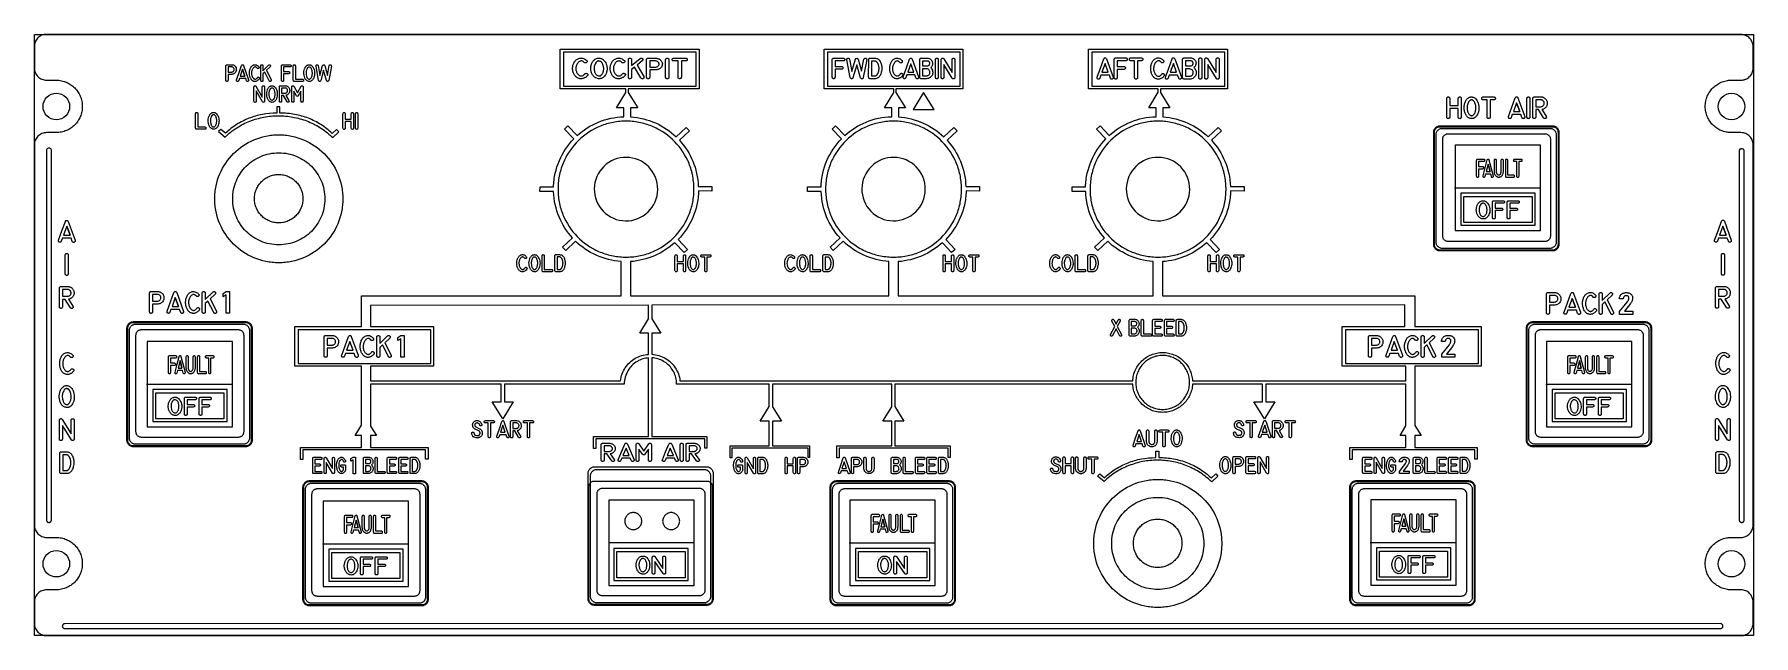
# Model space of a CAD drawing. Extents: x 27 to 704, y 10 to 614.
# Drawn here: x 204 to 526.3, y 143.5 to 256.2 of the extents above; entities that cross this region are included whole.
import ezdxf

# ---------------------------------------------------------------- set-up
doc = ezdxf.new("R2010")
doc.units = 0
for name, color, linetype in [('_BACKPANEL', 5, 'CONTINUOUS'), ('_ENGRAVING', 105, 'CONTINUOUS'), ('_LABELS', 30, 'CONTINUOUS'), ('_TOPLAYER', 1, 'CONTINUOUS')]:
    doc.layers.add(name, color=color, linetype=linetype)

msp = doc.modelspace()

# ---------------------------------------------------------------- linework, layer by layer
at = {"layer": '_BACKPANEL'}
for points in [[(526.33, 256.21), (526.33, 251.51), (526.33, 242.12), (526.33, 232.73), (526.33, 152.88), (526.33, 143.49), (203.98, 143.49), (203.98, 152.88), (203.98, 232.73), (203.98, 242.12), (203.98, 251.51), (203.98, 256.21)], [(467.52, 238.91), (488.62, 238.91), (488.73, 238.91), (488.83, 238.89), (488.93, 238.87), (489.02, 238.83), (489.11, 238.79), (489.2, 238.74), (489.27, 238.68), (489.35, 238.61), (489.41, 238.54), (489.47, 238.46), (489.52, 238.38), (489.57, 238.29), (489.6, 238.19), (489.63, 238.09), (489.64, 237.99), (489.65, 237.89), (489.65, 216.79), (489.64, 216.68), (489.63, 216.58), (489.6, 216.48), (489.57, 216.39), (489.52, 216.3), (489.47, 216.21), (489.41, 216.14), (489.35, 216.06), (489.27, 216), (489.2, 215.94), (489.11, 215.89), (489.02, 215.84), (488.93, 215.81), (488.83, 215.78), (488.73, 215.77), (488.62, 215.76), (467.52, 215.76), (467.42, 215.77), (467.32, 215.78), (467.22, 215.81), (467.12, 215.84), (467.03, 215.89), (466.95, 215.94), (466.87, 216), (466.8, 216.06), (466.73, 216.14), (466.67, 216.21), (466.62, 216.3), (466.58, 216.39), (466.54, 216.48), (466.52, 216.58), (466.5, 216.68), (466.5, 216.79), (466.5, 237.89), (466.5, 237.99), (466.52, 238.09), (466.54, 238.19), (466.58, 238.29), (466.62, 238.38), (466.67, 238.46), (466.73, 238.54), (466.8, 238.61), (466.87, 238.68), (466.95, 238.74), (467.03, 238.79), (467.12, 238.83), (467.22, 238.87), (467.32, 238.89), (467.42, 238.91)], [(254.32, 225.41), (254.32, 225.18), (254.3, 224.95), (254.27, 224.72), (254.23, 224.5), (254.18, 224.28), (254.12, 224.06), (254.05, 223.85), (253.97, 223.64), (253.87, 223.44), (253.77, 223.25), (253.67, 223.06), (253.55, 222.87), (253.42, 222.7), (253.29, 222.52), (253.14, 222.36), (252.99, 222.2), (252.84, 222.05), (252.67, 221.91), (252.5, 221.78), (252.32, 221.65), (252.14, 221.53), (251.95, 221.42), (251.75, 221.32), (251.55, 221.23), (251.35, 221.15), (251.13, 221.08), (250.92, 221.02), (250.7, 220.97), (250.48, 220.93), (250.25, 220.9), (250.02, 220.88), (249.79, 220.87), (249.55, 220.88), (249.32, 220.9), (249.1, 220.93), (248.87, 220.97), (248.65, 221.02), (248.44, 221.08), (248.23, 221.15), (248.02, 221.23), (247.82, 221.32), (247.62, 221.42), (247.43, 221.53), (247.25, 221.65), (247.07, 221.78), (246.9, 221.91), (246.74, 222.05), (246.58, 222.2), (246.43, 222.36), (246.29, 222.52), (246.15, 222.7), (246.03, 222.87), (245.91, 223.06), (245.8, 223.25), (245.7, 223.44), (245.61, 223.64), (245.53, 223.85), (245.45, 224.06), (245.39, 224.28), (245.34, 224.5), (245.3, 224.72), (245.27, 224.95), (245.26, 225.18), (245.25, 225.41), (245.26, 225.64), (245.27, 225.87), (245.3, 226.1), (245.34, 226.32), (245.39, 226.54), (245.45, 226.76), (245.53, 226.97), (245.61, 227.18), (245.7, 227.38), (245.8, 227.57), (245.91, 227.76), (246.03, 227.95), (246.15, 228.12), (246.29, 228.29), (246.43, 228.46), (246.58, 228.62), (246.74, 228.77), (246.9, 228.91), (247.07, 229.04), (247.25, 229.17), (247.43, 229.29), (247.62, 229.4), (247.82, 229.5), (248.02, 229.59), (248.23, 229.67), (248.44, 229.74), (248.65, 229.8), (248.87, 229.85), (249.1, 229.89), (249.32, 229.92), (249.55, 229.94), (249.79, 229.95), (250.02, 229.94), (250.25, 229.92), (250.48, 229.89), (250.7, 229.85), (250.92, 229.8), (251.13, 229.74), (251.35, 229.67), (251.55, 229.59), (251.75, 229.5), (251.95, 229.4), (252.14, 229.29), (252.32, 229.17), (252.5, 229.04), (252.67, 228.91), (252.84, 228.77), (252.99, 228.62), (253.14, 228.46), (253.29, 228.29), (253.42, 228.12), (253.55, 227.95), (253.67, 227.76), (253.77, 227.57), (253.87, 227.38), (253.97, 227.18), (254.05, 226.97), (254.12, 226.76), (254.18, 226.54), (254.23, 226.32), (254.27, 226.1), (254.3, 225.87), (254.32, 225.64)], [(222.52, 202.2), (243.62, 202.2), (243.73, 202.19), (243.83, 202.17), (243.93, 202.15), (244.02, 202.12), (244.11, 202.07), (244.2, 202.02), (244.27, 201.96), (244.35, 201.9), (244.41, 201.82), (244.47, 201.74), (244.52, 201.66), (244.57, 201.57), (244.6, 201.47), (244.63, 201.38), (244.64, 201.27), (244.65, 201.17), (244.65, 180.07), (244.64, 179.97), (244.63, 179.87), (244.6, 179.77), (244.57, 179.67), (244.52, 179.58), (244.47, 179.5), (244.41, 179.42), (244.35, 179.35), (244.27, 179.28), (244.2, 179.22), (244.11, 179.17), (244.02, 179.13), (243.93, 179.09), (243.83, 179.07), (243.73, 179.05), (243.62, 179.05), (222.52, 179.05), (222.42, 179.05), (222.32, 179.07), (222.22, 179.09), (222.12, 179.13), (222.03, 179.17), (221.95, 179.22), (221.87, 179.28), (221.8, 179.35), (221.73, 179.42), (221.67, 179.5), (221.62, 179.58), (221.58, 179.67), (221.54, 179.77), (221.52, 179.87), (221.5, 179.97), (221.5, 180.07), (221.5, 201.17), (221.5, 201.27), (221.52, 201.38), (221.54, 201.47), (221.58, 201.57), (221.62, 201.66), (221.67, 201.74), (221.73, 201.82), (221.8, 201.9), (221.87, 201.96), (221.95, 202.02), (222.03, 202.07), (222.12, 202.12), (222.22, 202.15), (222.32, 202.17), (222.42, 202.19)], [(484.9, 202.2), (506, 202.2), (506.1, 202.19), (506.21, 202.17), (506.3, 202.15), (506.4, 202.12), (506.49, 202.07), (506.57, 202.02), (506.65, 201.96), (506.73, 201.9), (506.79, 201.82), (506.85, 201.74), (506.9, 201.66), (506.95, 201.57), (506.98, 201.47), (507, 201.38), (507.02, 201.27), (507.03, 201.17), (507.03, 180.07), (507.02, 179.97), (507, 179.87), (506.98, 179.77), (506.95, 179.67), (506.9, 179.58), (506.85, 179.5), (506.79, 179.42), (506.73, 179.35), (506.65, 179.28), (506.57, 179.22), (506.49, 179.17), (506.4, 179.13), (506.3, 179.09), (506.21, 179.07), (506.1, 179.05), (506, 179.05), (484.9, 179.05), (484.8, 179.05), (484.7, 179.07), (484.6, 179.09), (484.5, 179.13), (484.41, 179.17), (484.33, 179.22), (484.25, 179.28), (484.18, 179.35), (484.11, 179.42), (484.05, 179.5), (484, 179.58), (483.96, 179.67), (483.92, 179.77), (483.9, 179.87), (483.88, 179.97), (483.88, 180.07), (483.88, 201.17), (483.88, 201.27), (483.9, 201.38), (483.92, 201.47), (483.96, 201.57), (484, 201.66), (484.05, 201.74), (484.11, 201.82), (484.18, 201.9), (484.25, 201.96), (484.33, 202.02), (484.41, 202.07), (484.5, 202.12), (484.6, 202.15), (484.7, 202.17), (484.8, 202.19)], [(255.52, 172.38), (276.62, 172.38), (276.73, 172.38), (276.83, 172.36), (276.93, 172.34), (277.02, 172.3), (277.11, 172.26), (277.2, 172.21), (277.27, 172.15), (277.35, 172.08), (277.41, 172.01), (277.47, 171.93), (277.52, 171.85), (277.57, 171.76), (277.6, 171.66), (277.63, 171.56), (277.64, 171.46), (277.65, 171.35), (277.65, 150.26), (277.64, 150.15), (277.63, 150.05), (277.6, 149.95), (277.57, 149.86), (277.52, 149.77), (277.47, 149.68), (277.41, 149.61), (277.35, 149.53), (277.27, 149.47), (277.2, 149.41), (277.11, 149.36), (277.02, 149.31), (276.93, 149.28), (276.83, 149.25), (276.73, 149.24), (276.62, 149.23), (255.52, 149.23), (255.42, 149.24), (255.32, 149.25), (255.22, 149.28), (255.12, 149.31), (255.03, 149.36), (254.95, 149.41), (254.87, 149.47), (254.8, 149.53), (254.73, 149.61), (254.67, 149.68), (254.62, 149.77), (254.58, 149.86), (254.54, 149.95), (254.52, 150.05), (254.5, 150.15), (254.5, 150.26), (254.5, 171.35), (254.5, 171.46), (254.52, 171.56), (254.54, 171.66), (254.58, 171.76), (254.62, 171.85), (254.67, 171.93), (254.73, 172.01), (254.8, 172.08), (254.87, 172.15), (254.95, 172.21), (255.03, 172.26), (255.12, 172.3), (255.22, 172.34), (255.32, 172.36), (255.42, 172.38)], [(308.97, 172.46), (330.07, 172.46), (330.17, 172.46), (330.28, 172.44), (330.37, 172.42), (330.47, 172.38), (330.56, 172.34), (330.64, 172.29), (330.72, 172.23), (330.79, 172.16), (330.86, 172.09), (330.92, 172.01), (330.97, 171.93), (331.01, 171.84), (331.05, 171.74), (331.07, 171.64), (331.09, 171.54), (331.09, 171.43), (331.09, 150.34), (331.09, 150.23), (331.07, 150.13), (331.05, 150.03), (331.01, 149.94), (330.97, 149.85), (330.92, 149.76), (330.86, 149.69), (330.79, 149.61), (330.72, 149.55), (330.64, 149.49), (330.56, 149.44), (330.47, 149.39), (330.37, 149.36), (330.28, 149.33), (330.17, 149.32), (330.07, 149.31), (308.97, 149.31), (308.87, 149.32), (308.76, 149.33), (308.67, 149.36), (308.57, 149.39), (308.48, 149.44), (308.4, 149.49), (308.32, 149.55), (308.25, 149.61), (308.18, 149.69), (308.12, 149.76), (308.07, 149.85), (308.03, 149.94), (307.99, 150.03), (307.97, 150.13), (307.95, 150.23), (307.94, 150.34), (307.94, 171.43), (307.95, 171.54), (307.97, 171.64), (307.99, 171.74), (308.03, 171.84), (308.07, 171.93), (308.12, 172.01), (308.18, 172.09), (308.25, 172.16), (308.32, 172.23), (308.4, 172.29), (308.48, 172.34), (308.57, 172.38), (308.67, 172.42), (308.76, 172.44), (308.87, 172.46)], [(354.37, 172.38), (375.47, 172.38), (375.57, 172.38), (375.68, 172.36), (375.77, 172.34), (375.87, 172.3), (375.96, 172.26), (376.04, 172.21), (376.12, 172.15), (376.19, 172.08), (376.26, 172.01), (376.32, 171.93), (376.37, 171.85), (376.41, 171.76), (376.45, 171.66), (376.47, 171.56), (376.49, 171.46), (376.49, 171.35), (376.49, 150.26), (376.49, 150.15), (376.47, 150.05), (376.45, 149.95), (376.41, 149.86), (376.37, 149.77), (376.32, 149.68), (376.26, 149.61), (376.19, 149.53), (376.12, 149.47), (376.04, 149.41), (375.96, 149.36), (375.87, 149.31), (375.77, 149.28), (375.68, 149.25), (375.57, 149.24), (375.47, 149.23), (354.37, 149.23), (354.27, 149.24), (354.16, 149.25), (354.07, 149.28), (353.97, 149.31), (353.88, 149.36), (353.8, 149.41), (353.72, 149.47), (353.64, 149.53), (353.58, 149.61), (353.52, 149.68), (353.47, 149.77), (353.43, 149.86), (353.39, 149.95), (353.37, 150.05), (353.35, 150.15), (353.34, 150.26), (353.34, 171.35), (353.35, 171.46), (353.37, 171.56), (353.39, 171.66), (353.43, 171.76), (353.47, 171.85), (353.52, 171.93), (353.58, 172.01), (353.64, 172.08), (353.72, 172.15), (353.8, 172.21), (353.88, 172.26), (353.97, 172.3), (354.07, 172.34), (354.16, 172.36), (354.27, 172.38)], [(451.8, 172.38), (472.9, 172.38), (473, 172.38), (473.11, 172.36), (473.21, 172.34), (473.3, 172.3), (473.39, 172.26), (473.47, 172.21), (473.55, 172.15), (473.63, 172.08), (473.69, 172.01), (473.75, 171.93), (473.8, 171.85), (473.85, 171.76), (473.88, 171.66), (473.91, 171.56), (473.92, 171.46), (473.93, 171.35), (473.93, 150.26), (473.92, 150.15), (473.91, 150.05), (473.88, 149.95), (473.85, 149.86), (473.8, 149.77), (473.75, 149.68), (473.69, 149.61), (473.63, 149.53), (473.55, 149.47), (473.47, 149.41), (473.39, 149.36), (473.3, 149.31), (473.21, 149.28), (473.11, 149.25), (473, 149.24), (472.9, 149.23), (451.8, 149.23), (451.7, 149.24), (451.6, 149.25), (451.5, 149.28), (451.4, 149.31), (451.31, 149.36), (451.23, 149.41), (451.15, 149.47), (451.08, 149.53), (451.01, 149.61), (450.95, 149.68), (450.9, 149.77), (450.86, 149.86), (450.82, 149.95), (450.8, 150.05), (450.78, 150.15), (450.78, 150.26), (450.78, 171.35), (450.78, 171.46), (450.8, 171.56), (450.82, 171.66), (450.86, 171.76), (450.9, 171.85), (450.95, 171.93), (451.01, 172.01), (451.08, 172.08), (451.15, 172.15), (451.23, 172.21), (451.31, 172.26), (451.4, 172.3), (451.5, 172.34), (451.6, 172.36), (451.7, 172.38)], [(419.13, 160.79), (419.12, 160.56), (419.1, 160.33), (419.08, 160.1), (419.04, 159.88), (418.98, 159.66), (418.92, 159.45), (418.85, 159.23), (418.77, 159.03), (418.68, 158.83), (418.58, 158.63), (418.47, 158.44), (418.35, 158.26), (418.23, 158.08), (418.09, 157.91), (417.95, 157.74), (417.8, 157.59), (417.64, 157.44), (417.48, 157.29), (417.31, 157.16), (417.13, 157.03), (416.94, 156.91), (416.75, 156.81), (416.56, 156.71), (416.36, 156.61), (416.15, 156.53), (415.94, 156.46), (415.73, 156.4), (415.51, 156.35), (415.28, 156.31), (415.06, 156.28), (414.83, 156.26), (414.59, 156.26), (414.36, 156.26), (414.13, 156.28), (413.9, 156.31), (413.68, 156.35), (413.46, 156.4), (413.24, 156.46), (413.03, 156.53), (412.83, 156.61), (412.63, 156.71), (412.43, 156.81), (412.24, 156.91), (412.06, 157.03), (411.88, 157.16), (411.71, 157.29), (411.54, 157.44), (411.38, 157.59), (411.23, 157.74), (411.09, 157.91), (410.96, 158.08), (410.83, 158.26), (410.71, 158.44), (410.6, 158.63), (410.5, 158.83), (410.41, 159.03), (410.33, 159.23), (410.26, 159.45), (410.2, 159.66), (410.15, 159.88), (410.11, 160.1), (410.08, 160.33), (410.06, 160.56), (410.06, 160.79), (410.06, 161.03), (410.08, 161.26), (410.11, 161.48), (410.15, 161.71), (410.2, 161.93), (410.26, 162.14), (410.33, 162.35), (410.41, 162.56), (410.5, 162.76), (410.6, 162.96), (410.71, 163.15), (410.83, 163.33), (410.96, 163.51), (411.09, 163.68), (411.23, 163.84), (411.38, 164), (411.54, 164.15), (411.71, 164.29), (411.88, 164.43), (412.06, 164.56), (412.24, 164.67), (412.43, 164.78), (412.63, 164.88), (412.83, 164.97), (413.03, 165.05), (413.24, 165.13), (413.46, 165.19), (413.68, 165.24), (413.9, 165.28), (414.13, 165.31), (414.36, 165.32), (414.59, 165.33), (414.83, 165.32), (415.06, 165.31), (415.28, 165.28), (415.51, 165.24), (415.73, 165.19), (415.94, 165.13), (416.15, 165.05), (416.36, 164.97), (416.56, 164.88), (416.75, 164.78), (416.94, 164.67), (417.13, 164.56), (417.31, 164.43), (417.48, 164.29), (417.64, 164.15), (417.8, 164), (417.95, 163.84), (418.09, 163.68), (418.23, 163.51), (418.35, 163.33), (418.47, 163.15), (418.58, 162.96), (418.68, 162.76), (418.77, 162.56), (418.85, 162.35), (418.92, 162.14), (418.98, 161.93), (419.04, 161.71), (419.08, 161.48), (419.1, 161.26), (419.12, 161.03)]]:
    msp.add_lwpolyline(points, close=True, dxfattribs=at)
for points in [[(208.1, 240.2, -0.414214), (205.61, 242.69, -0.414214), (208.1, 245.18, -0.414214), (210.59, 242.69, -0.414214)], [(522.17, 240.2, -0.414214), (519.68, 242.69, -0.414214), (522.17, 245.18, -0.414214), (524.66, 242.69, -0.414214)], [(314.99, 233.15, 0.414214), (308.96, 227.28, 0.414214), (314.82, 221.25, 0.414214), (320.86, 227.12, 0.414214)], [(365.16, 233.15, 0.414214), (359.12, 227.28, 0.414214), (364.99, 221.25, 0.414214), (371.02, 227.12, 0.414214)], [(414.74, 233.15, 0.414214), (408.71, 227.28, 0.414214), (414.58, 221.25, 0.414214), (420.61, 227.12, 0.414214)], [(208.1, 154.48, -0.414214), (205.61, 156.96, -0.414214), (208.1, 159.45, -0.414214), (210.59, 156.96, -0.414214)], [(522.17, 154.48, -0.414214), (519.68, 156.96, -0.414214), (522.17, 159.45, -0.414214), (524.66, 156.96, -0.414214)]]:
    msp.add_lwpolyline(points, format="xyb", close=True, dxfattribs=at)
at = {"layer": '_ENGRAVING'}
for points in [[(378.09, 246.03), (365.52, 246.03), (365.52, 245.31), (367.31, 242.45), (365.97, 242.45), (365.97, 240.75), (366.58, 240.69), (367.19, 240.61), (367.79, 240.51), (368.38, 240.37), (368.96, 240.21), (369.53, 240.03), (370.09, 239.82), (370.63, 239.59), (371.17, 239.34), (371.69, 239.07), (372.19, 238.77), (372.69, 238.45), (373.16, 238.11), (373.62, 237.75), (374.07, 237.38), (374.5, 236.98), (376.38, 238.74), (376.97, 238.1), (375.11, 236.35), (375.49, 235.91), (375.86, 235.46), (376.2, 234.99), (376.53, 234.5), (376.83, 234), (377.11, 233.49), (377.37, 232.96), (377.61, 232.42), (377.82, 231.87), (378.01, 231.3), (378.18, 230.73), (378.32, 230.15), (378.44, 229.55), (378.53, 228.95), (378.59, 228.34), (378.63, 227.72), (381.2, 227.69), (381.19, 226.82), (378.68, 226.85), (378.66, 226.52), (378.64, 226.19), (378.61, 225.87), (378.58, 225.54), (378.54, 225.22), (378.48, 224.9), (378.43, 224.59), (378.36, 224.27), (378.29, 223.96), (378.21, 223.65), (378.03, 223.05), (377.82, 222.45), (377.59, 221.87), (377.33, 221.3), (377.04, 220.75), (376.73, 220.21), (376.4, 219.69), (376.04, 219.18), (375.67, 218.69), (375.27, 218.22), (374.85, 217.77), (376.6, 215.91), (375.96, 215.31), (374.22, 217.16), (373.8, 216.79), (373.36, 216.44), (372.91, 216.1), (372.44, 215.79), (371.96, 215.49), (371.47, 215.21), (370.96, 214.95), (370.45, 214.71), (369.92, 214.49), (369.38, 214.3), (368.83, 214.12), (368.27, 213.97), (367.7, 213.85), (367.13, 213.74), (366.55, 213.66), (365.96, 213.61), (365.96, 207.21), (413.73, 207.21), (413.73, 213.61), (413.13, 213.68), (412.53, 213.77), (411.94, 213.88), (411.35, 214.02), (410.77, 214.19), (410.2, 214.38), (409.64, 214.59), (409.09, 214.82), (408.56, 215.08), (408.03, 215.36), (407.52, 215.66), (407.03, 215.97), (406.55, 216.31), (406.09, 216.66), (405.65, 217.04), (405.23, 217.43), (403.37, 215.68), (402.77, 216.31), (404.62, 218.05), (404.24, 218.49), (403.87, 218.95), (403.53, 219.43), (403.2, 219.91), (402.9, 220.42), (402.61, 220.94), (402.35, 221.47), (402.11, 222.01), (401.9, 222.56), (401.71, 223.13), (401.54, 223.71), (401.4, 224.29), (401.29, 224.89), (401.2, 225.5), (401.14, 226.11), (401.1, 226.73), (398.53, 226.77), (398.55, 227.64), (401.07, 227.61), (401.08, 227.93), (401.1, 228.26), (401.13, 228.58), (401.17, 228.91), (401.21, 229.22), (401.26, 229.54), (401.32, 229.85), (401.39, 230.17), (401.54, 230.78), (401.72, 231.38), (401.93, 231.97), (402.16, 232.55), (402.42, 233.11), (402.71, 233.66), (403.01, 234.2), (403.34, 234.72), (403.7, 235.22), (404.07, 235.71), (404.47, 236.17), (404.88, 236.62), (403.15, 238.47), (403.78, 239.07), (405.51, 237.23), (405.96, 237.62), (406.42, 238), (406.9, 238.35), (407.4, 238.68), (407.91, 238.99), (408.43, 239.27), (408.97, 239.54), (409.52, 239.78), (410.09, 239.99), (410.66, 240.18), (411.25, 240.35), (411.84, 240.49), (412.45, 240.6), (413.07, 240.69), (413.69, 240.75), (414.32, 240.78), (414.32, 242.45), (412.95, 242.45), (414.71, 245.35), (414.71, 246.02), (401.65, 246.02), (401.65, 253.46), (427.68, 253.46), (427.68, 246.02), (415.12, 246.02), (415.12, 245.3), (416.9, 242.45), (415.57, 242.45), (415.57, 240.75), (416.19, 240.69), (416.8, 240.61), (417.39, 240.5), (417.98, 240.37), (418.56, 240.21), (419.13, 240.03), (419.69, 239.82), (420.23, 239.59), (420.76, 239.34), (421.28, 239.06), (421.79, 238.77), (422.28, 238.45), (422.75, 238.11), (423.21, 237.75), (423.66, 237.37), (424.09, 236.98), (425.96, 238.74), (426.56, 238.1), (424.7, 236.35), (425.08, 235.91), (425.45, 235.46), (425.79, 234.99), (426.11, 234.5), (426.42, 234), (426.7, 233.49), (426.96, 232.96), (427.2, 232.42), (427.41, 231.87), (427.6, 231.3), (427.77, 230.73), (427.91, 230.15), (428.03, 229.55), (428.12, 228.95), (428.18, 228.34), (428.22, 227.72), (430.79, 227.69), (430.78, 226.82), (428.26, 226.85), (428.25, 226.52), (428.23, 226.19), (428.2, 225.87), (428.17, 225.54), (428.12, 225.22), (428.07, 224.9), (428.01, 224.59), (427.95, 224.27), (427.88, 223.96), (427.8, 223.65), (427.62, 223.05), (427.41, 222.45), (427.17, 221.87), (426.91, 221.3), (426.63, 220.75), (426.32, 220.21), (425.99, 219.69), (425.63, 219.18), (425.25, 218.69), (424.86, 218.22), (424.44, 217.77), (426.18, 215.91), (425.55, 215.31), (423.81, 217.16), (423.39, 216.79), (422.95, 216.44), (422.49, 216.11), (422.02, 215.79), (421.54, 215.49), (421.04, 215.21), (420.52, 214.95), (420, 214.71), (419.46, 214.49), (418.92, 214.3), (418.36, 214.12), (417.8, 213.97), (417.23, 213.84), (416.65, 213.74), (416.07, 213.66), (415.48, 213.6), (415.48, 207.21), (462.82, 207.21), (462.82, 201.42), (475.23, 201.42), (475.23, 193.99), (462.81, 193.98), (462.81, 182.85), (463.98, 180.99), (462.81, 180.99), (462.81, 178.77), (474.52, 178.77), (474.52, 176.59), (474.08, 176.59), (474.08, 178.32), (451.08, 178.32), (451.07, 178.32), (451.07, 176.53), (450.62, 176.53), (450.62, 178.76), (450.62, 178.77), (460.62, 178.77), (461.13, 178.77), (461.13, 180.99), (460.03, 180.99), (461.13, 182.79), (461.13, 190.66), (434.87, 190.66), (434.87, 187.34), (436.54, 187.34), (434.59, 184.14), (432.59, 187.34), (434.27, 187.34), (434.27, 190.66), (421.13, 190.66), (421.11, 190.38), (421.07, 190.11), (421.03, 189.84), (420.97, 189.58), (420.89, 189.32), (420.81, 189.07), (420.71, 188.82), (420.61, 188.58), (420.49, 188.34), (420.36, 188.11), (420.23, 187.89), (420.08, 187.67), (419.92, 187.47), (419.75, 187.27), (419.58, 187.07), (419.39, 186.89), (419.2, 186.71), (419, 186.55), (418.79, 186.39), (418.57, 186.24), (418.35, 186.11), (418.12, 185.98), (417.88, 185.86), (417.64, 185.76), (417.39, 185.66), (417.14, 185.58), (416.88, 185.51), (416.62, 185.45), (416.35, 185.4), (416.08, 185.37), (415.8, 185.35), (415.52, 185.34), (415.24, 185.35), (414.97, 185.37), (414.69, 185.4), (414.43, 185.45), (414.16, 185.51), (413.9, 185.58), (413.65, 185.66), (413.4, 185.76), (413.16, 185.86), (412.92, 185.98), (412.69, 186.11), (412.47, 186.24), (412.26, 186.39), (412.05, 186.55), (411.85, 186.71), (411.65, 186.89), (411.47, 187.07), (411.29, 187.27), (411.13, 187.47), (410.97, 187.67), (410.82, 187.89), (410.68, 188.11), (410.55, 188.34), (410.44, 188.58), (410.33, 188.82), (410.24, 189.07), (410.15, 189.32), (410.08, 189.58), (410.02, 189.84), (409.97, 190.11), (409.94, 190.38), (409.92, 190.66), (365.32, 190.66), (365.32, 186.43), (367.03, 183.7), (365.32, 183.7), (365.32, 179.07), (365.37, 179.07), (375.7, 179.07), (375.7, 176.9), (375.3, 176.9), (375.3, 178.63), (354.86, 178.63), (354.85, 178.63), (354.85, 176.84), (354.45, 176.84), (354.45, 179.07), (354.45, 179.07), (364.56, 179.07), (364.77, 179.07), (364.72, 179.07), (364.72, 183.7), (363.08, 183.7), (364.72, 186.4), (364.72, 190.66), (342.36, 190.66), (342.36, 186.38), (344.04, 183.69), (342.36, 183.69), (342.36, 179.07), (349.32, 179.07), (349.32, 176.9), (349.04, 176.9), (349.04, 178.63), (334.73, 178.63), (334.73, 178.63), (334.73, 176.84), (334.45, 176.84), (334.45, 179.07), (334.45, 179.07), (341.52, 179.07), (341.76, 179.07), (341.76, 183.69), (340.09, 183.69), (341.76, 186.42), (341.76, 190.66), (325.08, 190.66), (324.4, 190.66), (324.39, 190.98), (324.36, 191.3), (324.31, 191.59), (324.25, 191.87), (324.17, 192.15), (324.08, 192.41), (323.97, 192.67), (323.85, 192.93), (323.71, 193.17), (323.56, 193.41), (323.4, 193.63), (323.22, 193.85), (323.04, 194.05), (322.84, 194.25), (322.63, 194.43), (322.41, 194.6), (322.18, 194.76), (321.95, 194.91), (321.7, 195.04), (321.44, 195.17), (321.17, 195.27), (320.9, 195.36), (320.62, 195.44), (320.33, 195.5), (320.04, 195.54), (319.74, 195.56), (319.74, 180.82), (330.07, 180.82), (330.07, 178.65), (329.67, 178.65), (329.67, 180.38), (309.23, 180.38), (309.22, 180.38), (309.22, 178.59), (308.82, 178.59), (308.82, 180.82), (308.82, 180.82), (318.93, 180.82), (319.14, 180.82), (319.14, 195.56), (318.86, 195.53), (318.58, 195.48), (318.31, 195.42), (318.04, 195.35), (317.78, 195.26), (317.52, 195.16), (317.27, 195.04), (317.04, 194.91), (316.77, 194.74), (316.51, 194.56), (316.26, 194.36), (316.03, 194.14), (315.82, 193.91), (315.61, 193.67), (315.43, 193.42), (315.26, 193.15), (315.11, 192.87), (314.97, 192.58), (314.85, 192.28), (314.76, 191.97), (314.68, 191.65), (314.63, 191.33), (314.59, 191), (314.58, 190.66), (292.11, 190.66), (292.11, 187.33), (293.78, 187.33), (291.83, 184.13), (289.83, 187.33), (291.51, 187.33), (291.51, 190.66), (267.01, 190.66), (267.01, 182.73), (268.1, 180.99), (267.01, 180.99), (267.01, 178.76), (267.08, 178.76), (277.79, 178.76), (277.79, 176.58), (277.34, 176.58), (277.34, 178.31), (254.35, 178.31), (254.34, 178.31), (254.34, 176.52), (253.89, 176.52), (253.89, 178.76), (253.89, 178.76), (265.26, 178.76), (265.29, 178.76), (265.32, 178.76), (265.32, 180.99), (264.15, 180.99), (265.32, 182.92), (265.32, 193.99), (252.81, 193.99), (252.81, 201.42), (265.32, 201.42), (265.32, 207.21), (314, 207.21), (314, 213.61), (313.39, 213.67), (312.78, 213.76), (312.19, 213.87), (311.6, 214.01), (311.02, 214.17), (310.45, 214.36), (309.89, 214.57), (309.34, 214.81), (308.81, 215.07), (308.28, 215.34), (307.77, 215.64), (307.28, 215.96), (306.8, 216.3), (306.34, 216.66), (305.9, 217.03), (305.47, 217.43), (303.61, 215.68), (303.02, 216.31), (304.87, 218.05), (304.48, 218.49), (304.12, 218.95), (303.77, 219.43), (303.44, 219.91), (303.14, 220.42), (302.86, 220.94), (302.6, 221.47), (302.36, 222.01), (302.14, 222.56), (301.95, 223.13), (301.79, 223.71), (301.65, 224.29), (301.53, 224.89), (301.44, 225.5), (301.38, 226.11), (301.34, 226.73), (298.78, 226.77), (298.79, 227.64), (301.31, 227.61), (301.33, 227.93), (301.35, 228.26), (301.38, 228.58), (301.41, 228.91), (301.46, 229.22), (301.51, 229.54), (301.57, 229.85), (301.63, 230.17), (301.79, 230.78), (301.97, 231.38), (302.17, 231.97), (302.41, 232.55), (302.67, 233.11), (302.95, 233.66), (303.26, 234.2), (303.59, 234.72), (303.94, 235.22), (304.32, 235.71), (304.71, 236.17), (305.13, 236.62), (303.39, 238.47), (304.03, 239.07), (305.75, 237.23), (306.2, 237.62), (306.66, 237.99), (307.14, 238.34), (307.63, 238.67), (308.14, 238.98), (308.66, 239.26), (309.19, 239.53), (309.74, 239.77), (310.3, 239.98), (310.87, 240.17), (311.45, 240.34), (312.05, 240.48), (312.65, 240.59), (313.26, 240.68), (313.88, 240.74), (314.51, 240.77), (314.51, 242.45), (313.15, 242.45), (314.9, 245.33), (314.9, 246.03), (302.57, 246.03), (302.57, 253.47), (328.6, 253.47), (328.6, 246.03), (315.31, 246.03), (315.31, 245.31), (317.1, 242.45), (315.76, 242.45), (315.76, 240.75), (316.38, 240.7), (316.99, 240.62), (317.59, 240.51), (318.19, 240.38), (318.77, 240.22), (319.34, 240.04), (319.9, 239.83), (320.45, 239.6), (320.98, 239.35), (321.51, 239.07), (322.02, 238.77), (322.51, 238.46), (322.99, 238.12), (323.45, 237.76), (323.9, 237.38), (324.33, 236.98), (326.21, 238.74), (326.8, 238.1), (324.94, 236.35), (325.32, 235.91), (325.69, 235.46), (326.03, 234.99), (326.36, 234.5), (326.66, 234), (326.94, 233.49), (327.2, 232.96), (327.44, 232.42), (327.65, 231.87), (327.85, 231.3), (328.01, 230.73), (328.15, 230.15), (328.27, 229.55), (328.36, 228.95), (328.42, 228.34), (328.46, 227.72), (331.03, 227.69), (331.02, 226.82), (328.51, 226.85), (328.49, 226.52), (328.47, 226.19), (328.45, 225.87), (328.41, 225.54), (328.37, 225.22), (328.32, 224.9), (328.26, 224.59), (328.19, 224.27), (328.12, 223.96), (328.04, 223.65), (327.86, 223.05), (327.65, 222.45), (327.42, 221.87), (327.16, 221.3), (326.87, 220.75), (326.56, 220.21), (326.23, 219.69), (325.88, 219.18), (325.5, 218.69), (325.1, 218.22), (324.68, 217.77), (326.43, 215.91), (325.79, 215.31), (324.06, 217.16), (323.64, 216.79), (323.2, 216.44), (322.74, 216.11), (322.27, 215.79), (321.79, 215.5), (321.29, 215.22), (320.78, 214.96), (320.25, 214.72), (319.72, 214.5), (319.17, 214.31), (318.62, 214.13), (318.06, 213.98), (317.49, 213.85), (316.91, 213.74), (316.33, 213.66), (315.75, 213.61), (315.75, 207.21), (364.21, 207.21), (364.21, 213.61), (363.6, 213.67), (363, 213.76), (362.4, 213.87), (361.81, 214.01), (361.22, 214.17), (360.65, 214.36), (360.08, 214.57), (359.53, 214.81), (358.99, 215.07), (358.47, 215.34), (357.95, 215.64), (357.46, 215.96), (356.97, 216.3), (356.51, 216.66), (356.07, 217.03), (355.64, 217.43), (353.78, 215.68), (353.18, 216.31), (355.04, 218.05), (354.65, 218.49), (354.28, 218.95), (353.94, 219.43), (353.61, 219.91), (353.31, 220.42), (353.02, 220.94), (352.76, 221.47), (352.53, 222.01), (352.31, 222.56), (352.12, 223.13), (351.96, 223.71), (351.82, 224.29), (351.7, 224.89), (351.61, 225.5), (351.55, 226.11), (351.51, 226.73), (348.95, 226.77), (348.96, 227.64), (351.48, 227.61), (351.49, 227.93), (351.52, 228.26), (351.54, 228.58), (351.58, 228.91), (351.63, 229.22), (351.68, 229.54), (351.74, 229.85), (351.8, 230.17), (351.95, 230.78), (352.14, 231.38), (352.34, 231.97), (352.58, 232.55), (352.83, 233.11), (353.12, 233.66), (353.43, 234.2), (353.76, 234.72), (354.11, 235.22), (354.48, 235.71), (354.88, 236.17), (355.3, 236.62), (353.56, 238.47), (354.2, 239.07), (355.92, 237.23), (356.37, 237.62), (356.83, 237.99), (357.31, 238.34), (357.81, 238.67), (358.32, 238.98), (358.84, 239.27), (359.38, 239.53), (359.93, 239.77), (360.49, 239.99), (361.06, 240.18), (361.65, 240.35), (362.24, 240.49), (362.85, 240.6), (363.46, 240.69), (364.09, 240.74), (364.72, 240.77), (364.72, 242.45), (363.36, 242.45), (365.11, 245.33), (365.11, 246.03), (352.06, 246.03), (352.06, 253.47), (378.09, 253.47)], [(328.09, 252.88), (303.18, 252.88), (303.18, 246.53), (328.09, 246.53)], [(306.24, 251.74), (306.42, 251.76), (306.6, 251.76), (306.79, 251.73), (306.97, 251.67), (307.14, 251.6), (307.3, 251.51), (307.44, 251.41), (307.57, 251.3), (307.58, 251.28), (307.62, 251.23), (307.64, 251.17), (307.64, 251.1), (307.62, 251.04), (307.58, 250.97), (307.53, 250.93), (307.47, 250.89), (307.4, 250.87), (307.32, 250.86), (307.24, 250.87), (307.16, 250.9), (307.09, 250.95), (306.95, 251.08), (306.88, 251.13), (306.81, 251.17), (306.74, 251.2), (306.67, 251.22), (306.6, 251.23), (306.53, 251.24), (306.4, 251.22), (306.27, 251.18), (306.16, 251.12), (306.05, 251.04), (305.95, 250.95), (305.85, 250.84), (305.77, 250.72), (305.69, 250.58), (305.63, 250.44), (305.58, 250.31), (305.54, 250.18), (305.52, 250.05), (305.5, 249.91), (305.5, 249.78), (305.51, 249.64), (305.53, 249.5), (305.56, 249.36), (305.6, 249.23), (305.65, 249.1), (305.72, 248.98), (305.79, 248.87), (305.86, 248.78), (305.94, 248.7), (306.02, 248.63), (306.1, 248.56), (306.19, 248.51), (306.28, 248.47), (306.38, 248.44), (306.48, 248.42), (306.58, 248.42), (306.68, 248.43), (306.77, 248.47), (306.87, 248.52), (306.97, 248.58), (307.06, 248.67), (307.16, 248.77), (307.2, 248.82), (307.25, 248.86), (307.3, 248.89), (307.36, 248.91), (307.41, 248.92), (307.46, 248.92), (307.52, 248.91), (307.57, 248.89), (307.63, 248.86), (307.68, 248.82), (307.72, 248.78), (307.75, 248.73), (307.76, 248.69), (307.76, 248.65), (307.75, 248.6), (307.73, 248.55), (307.7, 248.51), (307.68, 248.48), (307.67, 248.47), (307.66, 248.46), (307.58, 248.37), (307.5, 248.29), (307.41, 248.22), (307.31, 248.16), (307.21, 248.1), (307.11, 248.05), (306.99, 248), (306.88, 247.96), (306.76, 247.93), (306.63, 247.91), (306.51, 247.9), (306.4, 247.9), (306.28, 247.91), (306.16, 247.93), (306.04, 247.97), (305.92, 248.01), (305.79, 248.08), (305.67, 248.15), (305.55, 248.24), (305.45, 248.33), (305.35, 248.44), (305.26, 248.55), (305.19, 248.68), (305.12, 248.81), (305.06, 248.95), (305.01, 249.1), (304.97, 249.24), (304.94, 249.39), (304.91, 249.53), (304.9, 249.68), (304.89, 249.83), (304.9, 249.98), (304.91, 250.13), (304.94, 250.28), (304.97, 250.42), (305.01, 250.57), (305.06, 250.7), (305.12, 250.84), (305.19, 250.97), (305.27, 251.1), (305.36, 251.22), (305.46, 251.33), (305.56, 251.43), (305.68, 251.51), (305.8, 251.59), (305.94, 251.65), (306.08, 251.7)], [(309.81, 251.76), (309.94, 251.75), (310.07, 251.74), (310.18, 251.71), (310.3, 251.67), (310.4, 251.62), (310.5, 251.56), (310.6, 251.49), (310.69, 251.41), (310.84, 251.23), (310.98, 251.05), (311.1, 250.85), (311.2, 250.65), (311.25, 250.52), (311.29, 250.39), (311.32, 250.25), (311.34, 250.12), (311.35, 249.98), (311.36, 249.85), (311.36, 249.71), (311.35, 249.57), (311.34, 249.43), (311.31, 249.29), (311.28, 249.16), (311.24, 249.03), (311.19, 248.9), (311.13, 248.78), (311.07, 248.66), (311, 248.54), (310.89, 248.4), (310.77, 248.28), (310.63, 248.16), (310.47, 248.05), (310.38, 248.01), (310.3, 247.97), (310.21, 247.94), (310.11, 247.92), (310.02, 247.9), (309.93, 247.9), (309.83, 247.9), (309.73, 247.91), (309.57, 247.94), (309.42, 247.99), (309.28, 248.04), (309.14, 248.11), (309.02, 248.19), (308.91, 248.28), (308.81, 248.39), (308.72, 248.51), (308.63, 248.63), (308.56, 248.76), (308.5, 248.89), (308.44, 249.03), (308.4, 249.17), (308.36, 249.31), (308.33, 249.46), (308.32, 249.61), (308.31, 249.76), (308.31, 249.91), (308.32, 250.06), (308.34, 250.21), (308.37, 250.36), (308.4, 250.5), (308.45, 250.65), (308.5, 250.79), (308.57, 250.93), (308.64, 251.06), (308.73, 251.18), (308.82, 251.29), (308.92, 251.39), (309.03, 251.48), (309.14, 251.56), (309.27, 251.63), (309.4, 251.69), (309.54, 251.73), (309.67, 251.75)], [(313.28, 251.74), (313.47, 251.76), (313.65, 251.76), (313.83, 251.73), (314.01, 251.67), (314.19, 251.6), (314.34, 251.51), (314.48, 251.41), (314.61, 251.3), (314.62, 251.28), (314.66, 251.23), (314.68, 251.17), (314.68, 251.1), (314.66, 251.04), (314.63, 250.97), (314.58, 250.93), (314.52, 250.89), (314.45, 250.87), (314.36, 250.86), (314.28, 250.87), (314.21, 250.9), (314.14, 250.95), (313.99, 251.08), (313.92, 251.13), (313.85, 251.17), (313.78, 251.2), (313.71, 251.22), (313.64, 251.23), (313.57, 251.24), (313.44, 251.22), (313.32, 251.18), (313.2, 251.12), (313.09, 251.04), (312.99, 250.95), (312.9, 250.84), (312.81, 250.72), (312.74, 250.58), (312.67, 250.44), (312.62, 250.31), (312.59, 250.18), (312.56, 250.05), (312.55, 249.91), (312.54, 249.78), (312.55, 249.64), (312.57, 249.5), (312.6, 249.36), (312.64, 249.23), (312.7, 249.1), (312.77, 248.98), (312.83, 248.87), (312.91, 248.78), (312.98, 248.7), (313.06, 248.63), (313.15, 248.56), (313.24, 248.51), (313.33, 248.47), (313.43, 248.44), (313.52, 248.42), (313.62, 248.42), (313.72, 248.43), (313.82, 248.47), (313.91, 248.52), (314.01, 248.58), (314.11, 248.67), (314.2, 248.77), (314.24, 248.82), (314.29, 248.86), (314.35, 248.89), (314.4, 248.91), (314.45, 248.92), (314.51, 248.92), (314.56, 248.91), (314.62, 248.89), (314.68, 248.86), (314.73, 248.82), (314.76, 248.78), (314.79, 248.73), (314.81, 248.69), (314.81, 248.65), (314.8, 248.6), (314.78, 248.55), (314.74, 248.51), (314.72, 248.48), (314.71, 248.47), (314.7, 248.46), (314.62, 248.37), (314.54, 248.29), (314.45, 248.22), (314.36, 248.16), (314.26, 248.1), (314.15, 248.05), (314.04, 248), (313.92, 247.96), (313.8, 247.93), (313.68, 247.91), (313.56, 247.9), (313.44, 247.9), (313.32, 247.91), (313.2, 247.93), (313.08, 247.97), (312.96, 248.01), (312.83, 248.08), (312.71, 248.15), (312.6, 248.24), (312.49, 248.33), (312.4, 248.44), (312.31, 248.55), (312.23, 248.68), (312.16, 248.81), (312.1, 248.95), (312.05, 249.1), (312.01, 249.24), (311.98, 249.39), (311.96, 249.53), (311.94, 249.68), (311.94, 249.83), (311.94, 249.98), (311.96, 250.13), (311.98, 250.28), (312.01, 250.42), (312.05, 250.57), (312.1, 250.7), (312.16, 250.84), (312.23, 250.97), (312.31, 251.1), (312.4, 251.22), (312.5, 251.33), (312.61, 251.43), (312.72, 251.51), (312.85, 251.59), (312.98, 251.65), (313.13, 251.7)], [(317.56, 251.69), (317.62, 251.72), (317.68, 251.75), (317.74, 251.76), (317.8, 251.76), (317.85, 251.75), (317.9, 251.74), (317.95, 251.71), (318, 251.67), (318.04, 251.63), (318.07, 251.58), (318.09, 251.54), (318.09, 251.49), (318.09, 251.45), (318.07, 251.4), (318.03, 251.35), (317.99, 251.3), (316.98, 250.47), (318.26, 248.29), (318.28, 248.22), (318.28, 248.16), (318.28, 248.11), (318.27, 248.06), (318.24, 248.02), (318.21, 247.98), (318.16, 247.95), (318.11, 247.92), (318.05, 247.9), (317.99, 247.89), (317.94, 247.89), (317.89, 247.9), (317.84, 247.92), (317.79, 247.95), (317.75, 247.99), (317.71, 248.05), (316.52, 250.08), (315.96, 249.62), (315.96, 248.16), (315.95, 248.1), (315.93, 248.05), (315.9, 248), (315.86, 247.96), (315.82, 247.94), (315.77, 247.92), (315.71, 247.9), (315.64, 247.9), (315.58, 247.9), (315.52, 247.92), (315.47, 247.94), (315.43, 247.97), (315.4, 248), (315.38, 248.05), (315.36, 248.1), (315.35, 248.16), (315.35, 251.49), (315.36, 251.55), (315.38, 251.61), (315.4, 251.65), (315.43, 251.69), (315.47, 251.72), (315.52, 251.74), (315.58, 251.75), (315.64, 251.76), (315.71, 251.76), (315.77, 251.74), (315.82, 251.72), (315.86, 251.69), (315.9, 251.66), (315.93, 251.61), (315.95, 251.56), (315.96, 251.49), (315.96, 250.36)], [(320.48, 251.76), (320.61, 251.75), (320.74, 251.72), (320.87, 251.69), (320.99, 251.65), (321.1, 251.6), (321.2, 251.54), (321.29, 251.48), (321.38, 251.41), (321.45, 251.33), (321.52, 251.24), (321.58, 251.15), (321.63, 251.05), (321.67, 250.95), (321.7, 250.84), (321.72, 250.74), (321.72, 250.64), (321.71, 250.54), (321.7, 250.43), (321.67, 250.33), (321.62, 250.23), (321.54, 250.09), (321.43, 249.95), (321.31, 249.84), (321.17, 249.74), (321.01, 249.66), (320.84, 249.6), (320.67, 249.56), (320.48, 249.54), (320.44, 249.54), (319.38, 249.54), (319.38, 248.17), (319.36, 248.11), (319.34, 248.05), (319.32, 248.01), (319.28, 247.97), (319.24, 247.94), (319.19, 247.92), (319.13, 247.91), (319.07, 247.9), (319, 247.91), (318.95, 247.92), (318.9, 247.94), (318.86, 247.97), (318.82, 248.01), (318.79, 248.05), (318.77, 248.11), (318.76, 248.17), (318.76, 251.5), (318.77, 251.55), (318.79, 251.6), (318.82, 251.64), (318.85, 251.68), (318.89, 251.71), (318.93, 251.73), (318.99, 251.75), (319.05, 251.76)], [(322.65, 251.76), (322.71, 251.76), (322.76, 251.74), (322.81, 251.72), (322.86, 251.69), (322.89, 251.66), (322.92, 251.61), (322.94, 251.56), (322.96, 251.49), (322.96, 248.16), (322.94, 248.1), (322.92, 248.05), (322.89, 248), (322.86, 247.96), (322.81, 247.93), (322.76, 247.91), (322.71, 247.9), (322.65, 247.9), (322.58, 247.9), (322.53, 247.91), (322.48, 247.94), (322.44, 247.96), (322.4, 248), (322.37, 248.05), (322.35, 248.1), (322.34, 248.16), (322.34, 251.49), (322.35, 251.55), (322.37, 251.61), (322.4, 251.65), (322.44, 251.69), (322.48, 251.72), (322.53, 251.74), (322.58, 251.75)], [(326.09, 251.76), (326.16, 251.75), (326.22, 251.74), (326.27, 251.71), (326.32, 251.68), (326.35, 251.65), (326.37, 251.6), (326.39, 251.55), (326.39, 251.49), (326.39, 251.44), (326.37, 251.38), (326.35, 251.34), (326.32, 251.3), (326.27, 251.28), (326.22, 251.25), (326.16, 251.24), (326.09, 251.23), (325.29, 251.23), (325.29, 248.17), (325.28, 248.1), (325.25, 248.05), (325.22, 248), (325.19, 247.97), (325.14, 247.94), (325.09, 247.92), (325.04, 247.91), (324.97, 247.9), (324.91, 247.91), (324.85, 247.92), (324.8, 247.94), (324.76, 247.97), (324.73, 248.01), (324.71, 248.05), (324.69, 248.11), (324.68, 248.17), (324.68, 251.23), (323.88, 251.23), (323.81, 251.24), (323.75, 251.25), (323.69, 251.28), (323.65, 251.31), (323.62, 251.34), (323.59, 251.39), (323.58, 251.44), (323.58, 251.49), (323.58, 251.55), (323.6, 251.6), (323.62, 251.65), (323.65, 251.68), (323.7, 251.71), (323.75, 251.74), (323.81, 251.75), (323.88, 251.76)], [(377.58, 252.88), (352.67, 252.88), (352.67, 246.53), (377.58, 246.53)], [(355.66, 251.76), (355.72, 251.75), (355.77, 251.73), (355.82, 251.71), (355.85, 251.68), (355.88, 251.64), (355.9, 251.6), (355.91, 251.55), (355.92, 251.49), (355.91, 251.43), (355.9, 251.38), (355.88, 251.34), (355.85, 251.3), (355.81, 251.27), (355.77, 251.25), (355.71, 251.23), (355.65, 251.23), (354.1, 251.23), (354.1, 250.2), (355.31, 250.2), (355.37, 250.19), (355.42, 250.17), (355.47, 250.15), (355.51, 250.12), (355.54, 250.09), (355.56, 250.05), (355.57, 250), (355.57, 249.94), (355.57, 249.89), (355.56, 249.84), (355.54, 249.79), (355.51, 249.76), (355.47, 249.72), (355.43, 249.7), (355.37, 249.68), (355.31, 249.67), (354.1, 249.67), (354.1, 248.17), (354.09, 248.1), (354.08, 248.05), (354.06, 248.01), (354.03, 247.97), (353.99, 247.94), (353.95, 247.92), (353.9, 247.91), (353.85, 247.9), (353.79, 247.9), (353.74, 247.92), (353.7, 247.94), (353.66, 247.97), (353.63, 248), (353.6, 248.05), (353.59, 248.1), (353.57, 248.17), (353.57, 251.49), (353.58, 251.55), (353.6, 251.6), (353.63, 251.64), (353.66, 251.68), (353.69, 251.71), (353.74, 251.73), (353.78, 251.75), (353.84, 251.76)], [(356.51, 251.75), (356.56, 251.76), (356.61, 251.75), (356.66, 251.74), (356.7, 251.72), (356.74, 251.69), (356.77, 251.65), (356.82, 251.54), (357.26, 249.28), (357.92, 251.54), (357.96, 251.62), (358.02, 251.68), (358.09, 251.72), (358.17, 251.73), (358.26, 251.72), (358.32, 251.69), (358.38, 251.63), (358.42, 251.54), (359.08, 249.29), (359.52, 251.54), (359.54, 251.6), (359.57, 251.65), (359.6, 251.69), (359.64, 251.72), (359.68, 251.74), (359.72, 251.75), (359.77, 251.76), (359.83, 251.75), (359.88, 251.73), (359.93, 251.71), (359.97, 251.68), (360, 251.65), (360.02, 251.61), (360.03, 251.56), (360.04, 251.5), (360.04, 251.44), (359.39, 248.11), (359.35, 248.02), (359.3, 247.96), (359.23, 247.91), (359.15, 247.9), (359.06, 247.91), (358.99, 247.94), (358.93, 248), (358.88, 248.09), (358.17, 250.52), (357.46, 248.09), (357.42, 248), (357.36, 247.94), (357.28, 247.9), (357.2, 247.9), (357.12, 247.92), (357.05, 247.96), (356.99, 248.02), (356.95, 248.11), (356.3, 251.44), (356.31, 251.56), (356.33, 251.61), (356.35, 251.65), (356.38, 251.69), (356.42, 251.72), (356.46, 251.74)], [(361.55, 251.76), (361.71, 251.75), (361.86, 251.72), (362, 251.67), (362.13, 251.61), (362.25, 251.52), (362.35, 251.42), (362.45, 251.29), (362.54, 251.15), (362.62, 251), (362.68, 250.84), (362.74, 250.68), (362.79, 250.52), (362.82, 250.35), (362.85, 250.18), (362.86, 250.01), (362.87, 249.83), (362.86, 249.65), (362.85, 249.47), (362.82, 249.3), (362.78, 249.13), (362.74, 248.97), (362.68, 248.81), (362.62, 248.65), (362.54, 248.5), (362.45, 248.36), (362.35, 248.24), (362.24, 248.13), (362.13, 248.05), (362, 247.98), (361.86, 247.94), (361.71, 247.91), (361.55, 247.9), (360.67, 247.9), (360.6, 247.91), (360.51, 247.94), (360.48, 247.97), (360.45, 248), (360.43, 248.03), (360.42, 248.07), (360.41, 248.17), (360.4, 248.17), (360.41, 251.49), (360.4, 251.51), (360.41, 251.56), (360.43, 251.6), (360.45, 251.65), (360.49, 251.68), (360.53, 251.72), (360.57, 251.74), (360.62, 251.75), (360.67, 251.76)], [(365.51, 251.73), (365.67, 251.76), (365.83, 251.75), (365.98, 251.72), (366.14, 251.67), (366.29, 251.6), (366.43, 251.51), (366.55, 251.41), (366.66, 251.29), (366.66, 251.28), (366.7, 251.22), (366.72, 251.16), (366.72, 251.1), (366.7, 251.03), (366.67, 250.97), (366.63, 250.92), (366.58, 250.89), (366.51, 250.86), (366.44, 250.85), (366.38, 250.87), (366.31, 250.9), (366.25, 250.95), (366.12, 251.08), (366, 251.17), (365.94, 251.2), (365.88, 251.22), (365.82, 251.23), (365.76, 251.23), (365.65, 251.22), (365.54, 251.18), (365.44, 251.12), (365.35, 251.04), (365.26, 250.94), (365.18, 250.83), (365.11, 250.71), (365.04, 250.58), (364.99, 250.44), (364.94, 250.3), (364.91, 250.17), (364.89, 250.05), (364.88, 249.91), (364.88, 249.77), (364.88, 249.63), (364.9, 249.49), (364.92, 249.36), (364.96, 249.22), (365.01, 249.1), (365.07, 248.97), (365.13, 248.87), (365.19, 248.78), (365.25, 248.69), (365.32, 248.62), (365.39, 248.56), (365.47, 248.51), (365.55, 248.47), (365.64, 248.43), (365.72, 248.42), (365.81, 248.41), (365.89, 248.43), (365.97, 248.46), (366.06, 248.51), (366.14, 248.58), (366.22, 248.66), (366.3, 248.76), (366.34, 248.81), (366.38, 248.85), (366.43, 248.89), (366.48, 248.91), (366.52, 248.92), (366.57, 248.92), (366.62, 248.91), (366.66, 248.89), (366.71, 248.85), (366.76, 248.81), (366.79, 248.77), (366.81, 248.73), (366.82, 248.69), (366.83, 248.64), (366.82, 248.6), (366.8, 248.55), (366.77, 248.5), (366.75, 248.48), (366.74, 248.46), (366.74, 248.45), (366.67, 248.37), (366.6, 248.29), (366.52, 248.22), (366.44, 248.15), (366.35, 248.09), (366.26, 248.04), (366.16, 248), (366.06, 247.96), (365.96, 247.92), (365.85, 247.9), (365.75, 247.89), (365.65, 247.89), (365.54, 247.91), (365.44, 247.93), (365.34, 247.96), (365.24, 248.01), (365.12, 248.07), (365.02, 248.15), (364.92, 248.23), (364.83, 248.33), (364.75, 248.43), (364.67, 248.55), (364.61, 248.67), (364.55, 248.81), (364.5, 248.95), (364.45, 249.09), (364.42, 249.24), (364.39, 249.38), (364.37, 249.53), (364.36, 249.68), (364.35, 249.83), (364.36, 249.98), (364.37, 250.13), (364.39, 250.28), (364.42, 250.42), (364.45, 250.56), (364.5, 250.7), (364.55, 250.83), (364.61, 250.97), (364.68, 251.09), (364.75, 251.22), (364.84, 251.33), (364.93, 251.42), (365.03, 251.51), (365.14, 251.58), (365.25, 251.64), (365.38, 251.69)], [(368.32, 251.76), (368.4, 251.75), (368.47, 251.71), (368.52, 251.66), (368.56, 251.58), (369.77, 248.25), (369.78, 248.19), (369.78, 248.13), (369.77, 248.08), (369.76, 248.03), (369.73, 247.99), (369.7, 247.96), (369.66, 247.93), (369.61, 247.91), (369.55, 247.89), (369.5, 247.89), (369.46, 247.89), (369.41, 247.91), (369.37, 247.93), (369.34, 247.97), (369.3, 248.01), (369.27, 248.07), (369.08, 248.61), (367.55, 248.61), (367.36, 248.08), (367.33, 248.03), (367.29, 247.98), (367.25, 247.95), (367.21, 247.92), (367.17, 247.91), (367.12, 247.9), (367.07, 247.91), (367.02, 247.92), (366.97, 247.95), (366.92, 247.98), (366.89, 248.01), (366.87, 248.05), (366.85, 248.09), (366.85, 248.14), (366.85, 248.2), (366.87, 248.26), (367.47, 249.92), (368.07, 251.58), (368.11, 251.66), (368.16, 251.71), (368.23, 251.74)], [(371.41, 251.76), (371.58, 251.73), (371.73, 251.69), (371.88, 251.62), (372, 251.54), (372.12, 251.44), (372.21, 251.33), (372.29, 251.22), (372.34, 251.09), (372.38, 250.96), (372.4, 250.82), (372.39, 250.68), (372.37, 250.53), (372.32, 250.39), (372.25, 250.25), (372.16, 250.11), (372.04, 249.99), (372.17, 249.83), (372.27, 249.67), (372.35, 249.5), (372.4, 249.33), (372.42, 249.15), (372.42, 248.98), (372.4, 248.82), (372.35, 248.66), (372.28, 248.52), (372.19, 248.38), (372.08, 248.25), (371.95, 248.14), (371.8, 248.04), (371.63, 247.97), (371.45, 247.92), (371.24, 247.9), (370.24, 247.9), (370.18, 247.91), (370.14, 247.93), (370.09, 247.95), (370.06, 247.98), (370.03, 248.01), (370, 248.06), (369.98, 248.11), (369.97, 248.16), (369.97, 251.49), (369.98, 251.54), (370, 251.59), (370.03, 251.64), (370.06, 251.67), (370.09, 251.7), (370.13, 251.73), (370.18, 251.74), (370.24, 251.76)], [(373.18, 251.76), (373.23, 251.75), (373.28, 251.74), (373.32, 251.72), (373.36, 251.69), (373.39, 251.65), (373.42, 251.61), (373.43, 251.55), (373.45, 251.49), (373.45, 248.16), (373.43, 248.1), (373.42, 248.04), (373.39, 248), (373.36, 247.96), (373.32, 247.93), (373.28, 247.91), (373.23, 247.9), (373.18, 247.89), (373.13, 247.9), (373.08, 247.91), (373.04, 247.93), (373, 247.96), (372.97, 248), (372.95, 248.04), (372.93, 248.1), (372.91, 248.16), (372.91, 251.49), (372.93, 251.55), (372.95, 251.61), (372.97, 251.65), (373, 251.69), (373.04, 251.72), (373.08, 251.74), (373.13, 251.75)], [(374.18, 251.74), (374.26, 251.76), (374.3, 251.76), (374.34, 251.75), (374.41, 251.7), (374.47, 251.63), (376.04, 249.08), (376.04, 251.48), (376.06, 251.55), (376.07, 251.6), (376.1, 251.65), (376.13, 251.69), (376.17, 251.72), (376.21, 251.74), (376.26, 251.75), (376.32, 251.75), (376.37, 251.75), (376.42, 251.73), (376.46, 251.71), (376.5, 251.68), (376.53, 251.65), (376.55, 251.6), (376.56, 251.55), (376.57, 251.48), (376.57, 248.16), (376.56, 248.07), (376.53, 248), (376.47, 247.94), (376.38, 247.91), (376.29, 247.89), (376.21, 247.91), (376.14, 247.95), (376.09, 248.02), (374.51, 250.56), (374.51, 248.16), (374.5, 248.1), (374.48, 248.04), (374.45, 248), (374.42, 247.96), (374.39, 247.93), (374.34, 247.91), (374.3, 247.9), (374.24, 247.89), (374.19, 247.9), (374.14, 247.91), (374.1, 247.93), (374.07, 247.96), (374.04, 248), (374.01, 248.04), (373.99, 248.1), (373.98, 248.16), (373.98, 251.48), (374, 251.57), (374.04, 251.65), (374.1, 251.7)], [(427.17, 252.87), (402.26, 252.87), (402.26, 246.52), (427.17, 246.52)], [(404.74, 251.82), (404.83, 251.8), (404.9, 251.77), (404.96, 251.71), (405, 251.64), (406.24, 248.18), (406.25, 248.12), (406.26, 248.06), (406.25, 248), (406.23, 247.96), (406.21, 247.92), (406.17, 247.88), (406.13, 247.85), (406.08, 247.83), (406.02, 247.81), (405.97, 247.81), (405.92, 247.81), (405.88, 247.83), (405.84, 247.85), (405.8, 247.89), (405.76, 247.94), (405.73, 247.99), (405.53, 248.55), (403.94, 248.55), (403.75, 248.01), (403.72, 247.95), (403.68, 247.9), (403.64, 247.87), (403.6, 247.84), (403.55, 247.83), (403.5, 247.82), (403.45, 247.83), (403.39, 247.84), (403.34, 247.87), (403.3, 247.9), (403.26, 247.93), (403.24, 247.97), (403.22, 248.02), (403.22, 248.07), (403.22, 248.13), (403.24, 248.19), (403.86, 249.91), (404.49, 251.64), (404.53, 251.71), (404.58, 251.77), (404.65, 251.8)], [(408.62, 251.82), (408.68, 251.81), (408.73, 251.79), (408.78, 251.77), (408.82, 251.74), (408.85, 251.7), (408.87, 251.65), (408.88, 251.6), (408.89, 251.54), (408.88, 251.48), (408.87, 251.43), (408.85, 251.38), (408.82, 251.34), (408.78, 251.31), (408.73, 251.29), (408.68, 251.27), (408.61, 251.27), (407, 251.27), (407, 250.2), (408.26, 250.2), (408.32, 250.19), (408.38, 250.17), (408.42, 250.15), (408.46, 250.12), (408.49, 250.09), (408.51, 250.04), (408.53, 249.99), (408.53, 249.93), (408.53, 249.88), (408.52, 249.83), (408.49, 249.78), (408.46, 249.74), (408.43, 249.71), (408.38, 249.68), (408.32, 249.66), (408.26, 249.65), (407, 249.65), (407, 248.09), (407, 248.03), (406.98, 247.98), (406.96, 247.93), (406.93, 247.89), (406.89, 247.86), (406.85, 247.84), (406.8, 247.83), (406.74, 247.82), (406.68, 247.82), (406.63, 247.84), (406.59, 247.86), (406.55, 247.89), (406.52, 247.92), (406.49, 247.97), (406.47, 248.03), (406.46, 248.09), (406.46, 251.54), (406.47, 251.6), (406.49, 251.65), (406.51, 251.7), (406.54, 251.74), (406.58, 251.77), (406.63, 251.79), (406.68, 251.81), (406.73, 251.82)], [(411.53, 251.82), (411.59, 251.81), (411.65, 251.79), (411.69, 251.77), (411.73, 251.74), (411.76, 251.7), (411.78, 251.65), (411.8, 251.6), (411.8, 251.54), (411.8, 251.48), (411.78, 251.43), (411.76, 251.38), (411.73, 251.34), (411.69, 251.31), (411.65, 251.29), (411.59, 251.27), (411.53, 251.26), (410.82, 251.26), (410.82, 248.09), (410.8, 248.02), (410.78, 247.97), (410.76, 247.92), (410.72, 247.88), (410.68, 247.85), (410.64, 247.83), (410.59, 247.82), (410.53, 247.82), (410.47, 247.82), (410.42, 247.83), (410.38, 247.86), (410.34, 247.89), (410.32, 247.92), (410.29, 247.97), (410.28, 248.03), (410.27, 248.09), (410.27, 251.26), (409.56, 251.26), (409.49, 251.27), (409.44, 251.29), (409.39, 251.31), (409.35, 251.34), (409.32, 251.38), (409.3, 251.43), (409.29, 251.48), (409.28, 251.54), (409.29, 251.6), (409.3, 251.65), (409.32, 251.7), (409.35, 251.73), (409.39, 251.77), (409.44, 251.79), (409.49, 251.81), (409.56, 251.82)], [(414.49, 251.79), (414.65, 251.81), (414.82, 251.81), (414.98, 251.78), (415.14, 251.73), (415.3, 251.65), (415.44, 251.56), (415.56, 251.45), (415.68, 251.33), (415.69, 251.32), (415.72, 251.26), (415.74, 251.2), (415.74, 251.13), (415.72, 251.06), (415.69, 251), (415.65, 250.95), (415.59, 250.91), (415.53, 250.89), (415.46, 250.88), (415.39, 250.89), (415.32, 250.93), (415.25, 250.98), (415.12, 251.11), (415.06, 251.16), (415, 251.2), (414.93, 251.24), (414.87, 251.26), (414.81, 251.27), (414.75, 251.27), (414.63, 251.26), (414.52, 251.22), (414.42, 251.16), (414.32, 251.07), (414.23, 250.97), (414.14, 250.86), (414.07, 250.73), (414, 250.59), (413.95, 250.45), (413.9, 250.31), (413.87, 250.17), (413.85, 250.04), (413.83, 249.9), (413.83, 249.76), (413.84, 249.61), (413.85, 249.47), (413.88, 249.33), (413.92, 249.19), (413.97, 249.06), (414.03, 248.93), (414.09, 248.82), (414.15, 248.73), (414.22, 248.64), (414.29, 248.57), (414.37, 248.5), (414.45, 248.45), (414.53, 248.4), (414.62, 248.37), (414.71, 248.35), (414.79, 248.35), (414.88, 248.37), (414.97, 248.4), (415.06, 248.45), (415.14, 248.52), (415.23, 248.61), (415.31, 248.71), (415.35, 248.76), (415.39, 248.81), (415.44, 248.84), (415.49, 248.86), (415.54, 248.88), (415.59, 248.87), (415.63, 248.86), (415.68, 248.84), (415.73, 248.81), (415.78, 248.76), (415.81, 248.72), (415.84, 248.68), (415.85, 248.63), (415.85, 248.59), (415.84, 248.54), (415.82, 248.49), (415.79, 248.44), (415.78, 248.42), (415.77, 248.4), (415.76, 248.39), (415.69, 248.3), (415.62, 248.22), (415.54, 248.15), (415.45, 248.08), (415.36, 248.02), (415.27, 247.97), (415.17, 247.92), (415.06, 247.88), (414.95, 247.84), (414.84, 247.82), (414.74, 247.81), (414.63, 247.81), (414.52, 247.83), (414.42, 247.85), (414.31, 247.88), (414.21, 247.93), (414.09, 248), (413.98, 248.07), (413.88, 248.16), (413.78, 248.26), (413.7, 248.37), (413.62, 248.49), (413.55, 248.62), (413.49, 248.76), (413.44, 248.91), (413.39, 249.05), (413.35, 249.2), (413.33, 249.35), (413.31, 249.51), (413.29, 249.66), (413.29, 249.82), (413.29, 249.97), (413.31, 250.13), (413.33, 250.28), (413.35, 250.43), (413.39, 250.58), (413.44, 250.72), (413.49, 250.86), (413.55, 251), (413.62, 251.13), (413.7, 251.26), (413.79, 251.37), (413.89, 251.47), (413.99, 251.56), (414.1, 251.63), (414.22, 251.7), (414.35, 251.75)], [(417.55, 251.82), (417.64, 251.8), (417.71, 251.77), (417.77, 251.71), (417.81, 251.64), (419.05, 248.18), (419.06, 248.12), (419.06, 248.06), (419.06, 248), (419.04, 247.96), (419.02, 247.92), (418.98, 247.88), (418.94, 247.85), (418.89, 247.83), (418.83, 247.81), (418.78, 247.81), (418.73, 247.81), (418.69, 247.83), (418.64, 247.85), (418.61, 247.89), (418.57, 247.94), (418.54, 247.99), (418.34, 248.55), (416.75, 248.55), (416.56, 248.01), (416.52, 247.95), (416.49, 247.9), (416.45, 247.87), (416.41, 247.84), (416.36, 247.83), (416.31, 247.82), (416.26, 247.83), (416.2, 247.84), (416.15, 247.87), (416.11, 247.9), (416.07, 247.93), (416.05, 247.97), (416.03, 248.02), (416.03, 248.07), (416.03, 248.13), (416.05, 248.19), (416.67, 249.91), (417.29, 251.64), (417.33, 251.71), (417.39, 251.77), (417.46, 251.8)], [(420.75, 251.82), (420.93, 251.79), (421.09, 251.74), (421.24, 251.68), (421.37, 251.59), (421.49, 251.49), (421.59, 251.38), (421.66, 251.26), (421.72, 251.12), (421.76, 250.99), (421.78, 250.84), (421.77, 250.7), (421.75, 250.54), (421.7, 250.39), (421.63, 250.25), (421.53, 250.11), (421.4, 249.98), (421.54, 249.82), (421.65, 249.65), (421.73, 249.48), (421.78, 249.3), (421.8, 249.12), (421.8, 248.94), (421.78, 248.77), (421.73, 248.61), (421.66, 248.46), (421.57, 248.31), (421.45, 248.19), (421.32, 248.07), (421.16, 247.97), (420.99, 247.89), (420.79, 247.84), (420.58, 247.82), (419.54, 247.82), (419.49, 247.83), (419.44, 247.85), (419.39, 247.87), (419.35, 247.9), (419.32, 247.94), (419.3, 247.98), (419.28, 248.03), (419.27, 248.09), (419.27, 251.54), (419.28, 251.6), (419.3, 251.65), (419.32, 251.69), (419.35, 251.73), (419.39, 251.76), (419.43, 251.78), (419.49, 251.8), (419.54, 251.82)], [(422.59, 251.81), (422.65, 251.81), (422.7, 251.8), (422.74, 251.78), (422.78, 251.75), (422.81, 251.71), (422.83, 251.66), (422.85, 251.6), (422.87, 251.54), (422.87, 248.09), (422.85, 248.02), (422.83, 247.97), (422.81, 247.92), (422.78, 247.88), (422.74, 247.85), (422.7, 247.83), (422.65, 247.82), (422.59, 247.81), (422.53, 247.82), (422.48, 247.83), (422.44, 247.85), (422.4, 247.88), (422.37, 247.92), (422.35, 247.97), (422.33, 248.02), (422.31, 248.09), (422.31, 251.54), (422.33, 251.6), (422.35, 251.66), (422.37, 251.71), (422.4, 251.74), (422.44, 251.77), (422.48, 251.8), (422.53, 251.81)], [(423.63, 251.8), (423.71, 251.82), (423.75, 251.81), (423.79, 251.8), (423.83, 251.78), (423.86, 251.76), (423.92, 251.68), (425.56, 249.05), (425.56, 251.53), (425.57, 251.6), (425.59, 251.66), (425.61, 251.7), (425.65, 251.74), (425.69, 251.77), (425.73, 251.79), (425.78, 251.81), (425.84, 251.81), (425.9, 251.81), (425.95, 251.79), (425.99, 251.77), (426.03, 251.74), (426.06, 251.7), (426.08, 251.65), (426.1, 251.6), (426.11, 251.53), (426.11, 248.09), (426.09, 247.99), (426.08, 247.95), (426.06, 247.92), (426.03, 247.89), (426, 247.86), (425.91, 247.82), (425.82, 247.81), (425.73, 247.83), (425.7, 247.84), (425.66, 247.87), (425.6, 247.94), (423.97, 250.57), (423.97, 248.09), (423.95, 248.02), (423.94, 247.97), (423.91, 247.92), (423.88, 247.88), (423.84, 247.85), (423.8, 247.83), (423.75, 247.82), (423.69, 247.81), (423.64, 247.82), (423.59, 247.83), (423.55, 247.85), (423.51, 247.88), (423.48, 247.92), (423.45, 247.97), (423.43, 248.02), (423.42, 248.09), (423.42, 251.53), (423.44, 251.63), (423.49, 251.7), (423.55, 251.76)], [(241, 250.53), (241.02, 250.53), (241.12, 250.52), (241.2, 250.5), (241.29, 250.48), (241.36, 250.44), (241.44, 250.4), (241.5, 250.36), (241.56, 250.31), (241.62, 250.25), (241.67, 250.18), (241.71, 250.11), (241.79, 249.95), (241.83, 249.78), (241.84, 249.7), (241.85, 249.62), (241.84, 249.53), (241.83, 249.45), (241.81, 249.37), (241.78, 249.29), (241.73, 249.17), (241.66, 249.06), (241.58, 248.97), (241.48, 248.89), (241.38, 248.82), (241.27, 248.77), (241.15, 248.74), (241.02, 248.72), (241, 248.72), (240.3, 248.72), (240.3, 247.6), (240.28, 247.51), (240.26, 247.47), (240.23, 247.44), (240.21, 247.42), (240.17, 247.4), (240.09, 247.39), (240.01, 247.4), (239.98, 247.42), (239.95, 247.44), (239.93, 247.47), (239.91, 247.51), (239.89, 247.6), (239.89, 250.32), (239.91, 250.4), (239.95, 250.47), (240.01, 250.51), (240.08, 250.53), (240.09, 250.53)], [(241, 250.1), (240.3, 250.1), (240.3, 249.16), (241, 249.16), (241.08, 249.17), (241.15, 249.19), (241.22, 249.22), (241.29, 249.27), (241.34, 249.34), (241.39, 249.41), (241.42, 249.48), (241.44, 249.57), (241.44, 249.67), (241.42, 249.77), (241.38, 249.86), (241.33, 249.94), (241.26, 250.01), (241.18, 250.06), (241.09, 250.09)], [(241.91, 247.68), (242.37, 249.04), (242.83, 250.39), (242.86, 250.45), (242.91, 250.5), (242.96, 250.52), (243.02, 250.53), (243.09, 250.52), (243.14, 250.5), (243.18, 250.45), (243.21, 250.39), (244.14, 247.68), (244.14, 247.58), (244.13, 247.5), (244.11, 247.46), (244.08, 247.44), (244.01, 247.4), (243.93, 247.38), (243.9, 247.38), (243.86, 247.4), (243.83, 247.42), (243.8, 247.45), (243.75, 247.53), (243.61, 247.96), (242.43, 247.96), (242.29, 247.54), (242.24, 247.46), (242.21, 247.43), (242.18, 247.41), (242.14, 247.4), (242.11, 247.39), (242.03, 247.41), (241.96, 247.45), (241.93, 247.48), (241.91, 247.51), (241.9, 247.55), (241.9, 247.59)], [(243.46, 248.4), (243.02, 249.69), (242.58, 248.4)], [(243.02, 249.69), (243.46, 248.4)], [(246.15, 247.88), (246.13, 247.86), (246.13, 247.85), (246.12, 247.84), (246.01, 247.71), (245.89, 247.6), (245.76, 247.5), (245.6, 247.43), (245.52, 247.41), (245.44, 247.39), (245.36, 247.38), (245.29, 247.38), (245.21, 247.39), (245.13, 247.41), (245.05, 247.44), (244.97, 247.48), (244.89, 247.53), (244.8, 247.59), (244.73, 247.66), (244.66, 247.74), (244.6, 247.82), (244.54, 247.92), (244.49, 248.02), (244.44, 248.13), (244.37, 248.36), (244.32, 248.6), (244.3, 248.84), (244.3, 249.08), (244.32, 249.33), (244.37, 249.56), (244.44, 249.78), (244.54, 249.99), (244.6, 250.09), (244.66, 250.18), (244.74, 250.26), (244.81, 250.33), (244.9, 250.39), (244.99, 250.44), (245.08, 250.48), (245.18, 250.51), (245.3, 250.53), (245.42, 250.53), (245.54, 250.51), (245.66, 250.46), (245.78, 250.4), (245.88, 250.33), (245.98, 250.25), (246.06, 250.16), (246.07, 250.14), (246.09, 250.1), (246.11, 250.05), (246.11, 250), (246.09, 249.94), (246.07, 249.89), (246.04, 249.85), (246, 249.82), (245.95, 249.8), (245.9, 249.8), (245.84, 249.81), (245.79, 249.83), (245.75, 249.88), (245.65, 249.98), (245.56, 250.05), (245.47, 250.1), (245.42, 250.1), (245.38, 250.11), (245.29, 250.09), (245.21, 250.06), (245.13, 250.01), (245.06, 249.95), (244.99, 249.87), (244.93, 249.78), (244.87, 249.68), (244.82, 249.57), (244.75, 249.35), (244.72, 249.24), (244.71, 249.14), (244.69, 248.91), (244.71, 248.69), (244.73, 248.58), (244.76, 248.47), (244.8, 248.36), (244.84, 248.26), (244.93, 248.1), (245.04, 247.98), (245.09, 247.93), (245.15, 247.88), (245.21, 247.85), (245.28, 247.82), (245.34, 247.81), (245.41, 247.81), (245.47, 247.82), (245.54, 247.85), (245.6, 247.89), (245.66, 247.94), (245.73, 248.01), (245.79, 248.09), (245.82, 248.13), (245.89, 248.19), (245.92, 248.21), (245.96, 248.22), (245.99, 248.22), (246.03, 248.21), (246.1, 248.16), (246.16, 248.1), (246.18, 248.07), (246.19, 248.03), (246.19, 247.99), (246.18, 247.96)], [(247.9, 250.47), (247.98, 250.52), (248.02, 250.53), (248.05, 250.53), (248.09, 250.53), (248.12, 250.51), (248.19, 250.46), (248.24, 250.39), (248.25, 250.35), (248.25, 250.31), (248.25, 250.28), (248.23, 250.24), (248.18, 250.16), (247.52, 249.48), (248.36, 247.7), (248.38, 247.6), (248.36, 247.52), (248.35, 247.48), (248.33, 247.45), (248.3, 247.42), (248.26, 247.4), (248.18, 247.38), (248.15, 247.38), (248.11, 247.39), (248.08, 247.4), (248.05, 247.43), (248, 247.5), (247.21, 249.16), (246.84, 248.79), (246.84, 247.6), (246.82, 247.5), (246.8, 247.47), (246.77, 247.44), (246.74, 247.41), (246.71, 247.4), (246.63, 247.38), (246.55, 247.4), (246.52, 247.42), (246.49, 247.44), (246.47, 247.47), (246.45, 247.51), (246.44, 247.6), (246.44, 250.32), (246.45, 250.41), (246.47, 250.45), (246.49, 250.48), (246.52, 250.5), (246.55, 250.52), (246.63, 250.53), (246.67, 250.53), (246.71, 250.52), (246.74, 250.5), (246.77, 250.48), (246.8, 250.45), (246.82, 250.41), (246.84, 250.32), (246.84, 249.39)], [(250.31, 247.6), (250.31, 250.32), (250.33, 250.4), (250.38, 250.47), (250.4, 250.5), (250.44, 250.51), (250.52, 250.53), (251.91, 250.53), (252, 250.51), (252.03, 250.49), (252.06, 250.47), (252.08, 250.44), (252.1, 250.4), (252.11, 250.32), (252.1, 250.23), (252.08, 250.19), (252.06, 250.16), (252.03, 250.14), (252, 250.12), (251.91, 250.1), (250.72, 250.1), (250.72, 249.26), (251.64, 249.26), (251.73, 249.24), (251.77, 249.22), (251.79, 249.2), (251.82, 249.17), (251.83, 249.14), (251.85, 249.05), (251.83, 248.97), (251.82, 248.93), (251.8, 248.9), (251.77, 248.88), (251.73, 248.86), (251.64, 248.83), (250.72, 248.83), (250.72, 247.6), (250.7, 247.51), (250.68, 247.48), (250.66, 247.45), (250.63, 247.42), (250.6, 247.4), (250.52, 247.39), (250.48, 247.39), (250.44, 247.4), (250.41, 247.42), (250.38, 247.44), (250.35, 247.47), (250.34, 247.51)], [(252.72, 247.39), (252.64, 247.4), (252.61, 247.42), (252.58, 247.44), (252.54, 247.51), (252.51, 247.6), (252.51, 250.32), (252.54, 250.41), (252.56, 250.45), (252.58, 250.48), (252.61, 250.5), (252.64, 250.52), (252.68, 250.53), (252.72, 250.53), (252.8, 250.52), (252.83, 250.5), (252.86, 250.48), (252.88, 250.45), (252.9, 250.41), (252.92, 250.32), (252.92, 247.81), (254.25, 247.82), (254.34, 247.79), (254.37, 247.77), (254.4, 247.75), (254.42, 247.72), (254.44, 247.68), (254.45, 247.59), (254.44, 247.51), (254.42, 247.47), (254.4, 247.44), (254.37, 247.42), (254.33, 247.4), (254.25, 247.39)], [(256.42, 249.63), (256.48, 249.41), (256.51, 249.19), (256.53, 248.97), (256.52, 248.74), (256.49, 248.52), (256.45, 248.31), (256.38, 248.1), (256.29, 247.91), (256.22, 247.8), (256.13, 247.69), (256.04, 247.6), (255.94, 247.51), (255.82, 247.44), (255.7, 247.4), (255.58, 247.38), (255.45, 247.39), (255.34, 247.42), (255.24, 247.46), (255.15, 247.5), (255.06, 247.56), (254.98, 247.62), (254.91, 247.7), (254.84, 247.78), (254.78, 247.88), (254.67, 248.09), (254.6, 248.31), (254.54, 248.54), (254.51, 248.78), (254.51, 249.03), (254.53, 249.27), (254.57, 249.51), (254.64, 249.75), (254.68, 249.86), (254.73, 249.96), (254.78, 250.06), (254.84, 250.15), (254.91, 250.23), (254.98, 250.31), (255.06, 250.37), (255.15, 250.43), (255.23, 250.47), (255.32, 250.51), (255.41, 250.53), (255.5, 250.53), (255.59, 250.53), (255.67, 250.52), (255.75, 250.49), (255.82, 250.46), (255.89, 250.42), (255.96, 250.37), (256.02, 250.32), (256.08, 250.25), (256.18, 250.1), (256.28, 249.95), (256.36, 249.79)], [(255.51, 250.1), (255.45, 250.09), (255.39, 250.08), (255.33, 250.05), (255.28, 250.02), (255.23, 249.98), (255.19, 249.93), (255.15, 249.86), (255.11, 249.79), (255.05, 249.65), (255, 249.51), (254.96, 249.39), (254.94, 249.27), (254.92, 249.1), (254.92, 248.89), (254.94, 248.67), (254.98, 248.45), (255.01, 248.35), (255.05, 248.25), (255.09, 248.15), (255.14, 248.06), (255.2, 247.98), (255.26, 247.92), (255.34, 247.87), (255.42, 247.83), (255.52, 247.81), (255.61, 247.82), (255.69, 247.85), (255.77, 247.92), (255.83, 247.99), (255.89, 248.07), (255.95, 248.16), (255.99, 248.24), (256.02, 248.34), (256.05, 248.45), (256.07, 248.57), (256.09, 248.7), (256.1, 248.85), (256.1, 248.99), (256.09, 249.14), (256.08, 249.28), (256.05, 249.42), (256.02, 249.55), (255.97, 249.68), (255.92, 249.8), (255.85, 249.9), (255.77, 249.98), (255.68, 250.05), (255.58, 250.09)], [(258.42, 250.36), (258.92, 248.52), (259.26, 250.36), (259.29, 250.45), (259.32, 250.48), (259.35, 250.5), (259.38, 250.52), (259.41, 250.53), (259.45, 250.53), (259.49, 250.53), (259.57, 250.5), (259.6, 250.47), (259.62, 250.45), (259.64, 250.41), (259.65, 250.37), (259.66, 250.28), (259.16, 247.56), (259.13, 247.49), (259.09, 247.43), (259.03, 247.4), (258.97, 247.39), (258.9, 247.39), (258.85, 247.42), (258.8, 247.47), (258.76, 247.54), (258.22, 249.52), (257.68, 247.54), (257.64, 247.47), (257.6, 247.42), (257.54, 247.39), (257.48, 247.39), (257.41, 247.4), (257.36, 247.44), (257.32, 247.49), (257.28, 247.56), (256.79, 250.28), (256.8, 250.37), (256.83, 250.45), (256.85, 250.48), (256.88, 250.5), (256.95, 250.53), (257.03, 250.53), (257.06, 250.52), (257.09, 250.5), (257.15, 250.45), (257.19, 250.36), (257.52, 248.52), (258.03, 250.36), (258.06, 250.42), (258.11, 250.47), (258.16, 250.5), (258.22, 250.51), (258.29, 250.51), (258.34, 250.48), (258.38, 250.43)], [(309.83, 251.23), (309.73, 251.22), (309.64, 251.2), (309.55, 251.17), (309.48, 251.13), (309.4, 251.08), (309.34, 251.02), (309.28, 250.94), (309.22, 250.85), (309.13, 250.67), (309.05, 250.51), (309, 250.35), (308.96, 250.22), (308.94, 250.11), (308.93, 250), (308.93, 249.75), (308.94, 249.61), (308.96, 249.48), (308.99, 249.34), (309.02, 249.21), (309.07, 249.08), (309.12, 248.96), (309.19, 248.84), (309.26, 248.73), (309.35, 248.63), (309.45, 248.55), (309.56, 248.49), (309.69, 248.45), (309.76, 248.43), (309.83, 248.42), (309.9, 248.42), (309.97, 248.43), (310.03, 248.45), (310.1, 248.47), (310.16, 248.51), (310.21, 248.55), (310.32, 248.65), (310.41, 248.74), (310.48, 248.85), (310.55, 248.95), (310.6, 249.07), (310.64, 249.2), (310.68, 249.35), (310.7, 249.52), (310.72, 249.69), (310.72, 249.87), (310.71, 250.05), (310.68, 250.22), (310.65, 250.39), (310.59, 250.56), (310.52, 250.71), (310.44, 250.86), (310.39, 250.92), (310.34, 250.98), (310.28, 251.04), (310.22, 251.09), (310.16, 251.13), (310.08, 251.16), (310.01, 251.19), (309.93, 251.21)], [(320.94, 251.03), (320.83, 251.12), (320.71, 251.18), (320.58, 251.22), (320.44, 251.23), (319.38, 251.23), (319.38, 250.07), (320.44, 250.07), (320.56, 250.08), (320.67, 250.11), (320.78, 250.15), (320.87, 250.22), (320.96, 250.29), (321.03, 250.38), (321.07, 250.47), (321.1, 250.58), (321.1, 250.7), (321.09, 250.76), (321.08, 250.82), (321.05, 250.88), (321.02, 250.93)], [(361.57, 251.22), (360.93, 251.22), (360.93, 248.43), (361.57, 248.43), (361.57, 248.43), (361.58, 248.43), (361.59, 248.43), (361.6, 248.43), (361.61, 248.43), (361.62, 248.43), (361.63, 248.44), (361.64, 248.44), (361.65, 248.44), (361.66, 248.44), (361.67, 248.45), (361.68, 248.45), (361.69, 248.45), (361.69, 248.45), (361.7, 248.46), (361.72, 248.46), (361.74, 248.47), (361.75, 248.48), (361.76, 248.48), (361.77, 248.49), (361.79, 248.5), (361.8, 248.5), (361.81, 248.51), (361.82, 248.52), (361.83, 248.53), (361.84, 248.53), (361.85, 248.54), (361.86, 248.55), (361.87, 248.55), (361.88, 248.56), (361.89, 248.57), (361.91, 248.59), (361.92, 248.59), (361.93, 248.6), (361.93, 248.61), (361.94, 248.62), (361.96, 248.64), (361.97, 248.64), (361.98, 248.65), (361.98, 248.66), (361.99, 248.67), (362.01, 248.69), (362.03, 248.71), (362.04, 248.73), (362.05, 248.74), (362.06, 248.75), (362.06, 248.76), (362.07, 248.78), (362.08, 248.79), (362.09, 248.8), (362.1, 248.82), (362.11, 248.83), (362.12, 248.85), (362.12, 248.86), (362.13, 248.87), (362.14, 248.9), (362.15, 248.91), (362.16, 248.92), (362.17, 248.94), (362.17, 248.95), (362.18, 248.96), (362.19, 248.98), (362.2, 249.01), (362.21, 249.04), (362.22, 249.05), (362.22, 249.07), (362.23, 249.08), (362.23, 249.1), (362.24, 249.13), (362.25, 249.14), (362.26, 249.16), (362.26, 249.19), (362.28, 249.23), (362.28, 249.24), (362.28, 249.26), (362.29, 249.28), (362.29, 249.29), (362.3, 249.31), (362.3, 249.33), (362.31, 249.36), (362.31, 249.38), (362.31, 249.4), (362.32, 249.41), (362.32, 249.43), (362.32, 249.47), (362.33, 249.48), (362.33, 249.5), (362.34, 249.54), (362.34, 249.55), (362.34, 249.57), (362.34, 249.61), (362.35, 249.64), (362.35, 249.68), (362.35, 249.72), (362.35, 249.74), (362.35, 249.76), (362.35, 249.77), (362.35, 249.79), (362.35, 249.81), (362.35, 249.83), (362.35, 249.84), (362.35, 249.86), (362.35, 249.88), (362.35, 249.9), (362.35, 249.92), (362.35, 249.94), (362.35, 249.97), (362.35, 250.01), (362.34, 250.05), (362.34, 250.08), (362.34, 250.12), (362.34, 250.13), (362.33, 250.15), (362.33, 250.19), (362.32, 250.2), (362.32, 250.22), (362.32, 250.26), (362.31, 250.29), (362.3, 250.33), (362.29, 250.36), (362.29, 250.38), (362.29, 250.39), (362.28, 250.41), (362.28, 250.43), (362.27, 250.46), (362.26, 250.49), (362.25, 250.51), (362.25, 250.52), (362.23, 250.55), (362.22, 250.58), (362.22, 250.6), (362.21, 250.61), (362.2, 250.63), (362.2, 250.64), (362.19, 250.67), (362.17, 250.7), (362.16, 250.73), (362.15, 250.74), (362.15, 250.75), (362.13, 250.78), (362.12, 250.8), (362.11, 250.81), (362.1, 250.83), (362.09, 250.85), (362.08, 250.86), (362.08, 250.87), (362.04, 250.91), (362.01, 250.96), (361.98, 250.99), (361.95, 251.03), (361.91, 251.06), (361.88, 251.09), (361.84, 251.12), (361.81, 251.14), (361.77, 251.16), (361.74, 251.18), (361.7, 251.19), (361.67, 251.21), (361.65, 251.21), (361.64, 251.22), (361.6, 251.22)], [(368.31, 250.72), (367.74, 249.14), (368.89, 249.14)], [(371.75, 251.07), (371.68, 251.13), (371.6, 251.18), (371.51, 251.21), (371.41, 251.22), (370.5, 251.22), (370.5, 250.29), (371.41, 250.29), (371.52, 250.31), (371.61, 250.35), (371.69, 250.4), (371.76, 250.46), (371.81, 250.53), (371.84, 250.61), (371.86, 250.69), (371.87, 250.77), (371.86, 250.85), (371.84, 250.93), (371.8, 251)], [(371.75, 249.51), (371.66, 249.61), (371.55, 249.68), (371.41, 249.73), (371.26, 249.76), (370.5, 249.76), (370.5, 248.43), (371.24, 248.43), (371.39, 248.45), (371.52, 248.49), (371.63, 248.55), (371.72, 248.64), (371.8, 248.74), (371.85, 248.84), (371.88, 248.95), (371.9, 249.07), (371.89, 249.18), (371.86, 249.3), (371.82, 249.41)], [(404.74, 250.74), (404.14, 249.1), (405.33, 249.1)], [(417.55, 250.74), (416.95, 249.1), (418.14, 249.1)], [(421.11, 251.11), (421.04, 251.17), (420.96, 251.21), (420.86, 251.25), (420.75, 251.26), (419.82, 251.26), (419.82, 250.3), (420.76, 250.3), (420.87, 250.32), (420.97, 250.35), (421.05, 250.41), (421.12, 250.47), (421.17, 250.55), (421.2, 250.63), (421.22, 250.71), (421.23, 250.79), (421.22, 250.88), (421.2, 250.96), (421.16, 251.03)], [(421.1, 249.49), (421.06, 249.54), (421.01, 249.59), (420.9, 249.66), (420.76, 249.72), (420.6, 249.75), (419.82, 249.75), (419.82, 248.37), (420.58, 248.37), (420.73, 248.39), (420.87, 248.43), (420.93, 248.46), (420.98, 248.49), (421.04, 248.54), (421.08, 248.58), (421.16, 248.69), (421.21, 248.8), (421.25, 248.91), (421.26, 249.03), (421.25, 249.15), (421.23, 249.27), (421.18, 249.38)], [(247.13, 243.69), (247.12, 243.61), (247.09, 243.56), (247.04, 243.51), (246.98, 243.48), (246.91, 243.47), (246.85, 243.49), (246.8, 243.52), (246.76, 243.57), (245.56, 245.62), (245.56, 243.69), (245.54, 243.59), (245.49, 243.53), (245.47, 243.5), (245.43, 243.49), (245.36, 243.47), (245.28, 243.49), (245.25, 243.5), (245.22, 243.53), (245.18, 243.59), (245.16, 243.69), (245.16, 246.37), (245.18, 246.45), (245.21, 246.51), (245.25, 246.55), (245.31, 246.58), (245.37, 246.6), (245.43, 246.58), (245.48, 246.55), (245.53, 246.49), (246.72, 244.44), (246.72, 246.37), (246.75, 246.47), (246.77, 246.51), (246.79, 246.54), (246.82, 246.56), (246.85, 246.58), (246.89, 246.59), (246.93, 246.59), (247.01, 246.57), (247.04, 246.56), (247.07, 246.53), (247.09, 246.5), (247.11, 246.47), (247.13, 246.37)], [(249.43, 245.7), (249.49, 245.48), (249.52, 245.27), (249.53, 245.05), (249.53, 244.82), (249.5, 244.6), (249.45, 244.39), (249.39, 244.19), (249.3, 243.99), (249.23, 243.88), (249.15, 243.78), (249.05, 243.68), (248.95, 243.6), (248.84, 243.53), (248.72, 243.49), (248.59, 243.47), (248.47, 243.48), (248.36, 243.51), (248.26, 243.55), (248.17, 243.59), (248.08, 243.65), (248, 243.71), (247.93, 243.79), (247.86, 243.87), (247.8, 243.97), (247.7, 244.17), (247.62, 244.39), (247.57, 244.62), (247.54, 244.86), (247.54, 245.1), (247.56, 245.34), (247.6, 245.58), (247.67, 245.81), (247.71, 245.92), (247.76, 246.03), (247.81, 246.13), (247.87, 246.21), (247.94, 246.3), (248.01, 246.37), (248.08, 246.43), (248.17, 246.49), (248.25, 246.53), (248.34, 246.57), (248.43, 246.59), (248.52, 246.59), (248.6, 246.59), (248.69, 246.58), (248.76, 246.55), (248.84, 246.52), (248.91, 246.48), (248.97, 246.43), (249.03, 246.38), (249.09, 246.31), (249.2, 246.17), (249.29, 246.02), (249.37, 245.86)], [(248.53, 246.16), (248.47, 246.16), (248.41, 246.14), (248.35, 246.12), (248.3, 246.09), (248.25, 246.04), (248.21, 245.99), (248.17, 245.93), (248.13, 245.86), (248.02, 245.58), (247.99, 245.46), (247.96, 245.35), (247.95, 245.17), (247.94, 244.97), (247.96, 244.75), (248, 244.53), (248.03, 244.43), (248.07, 244.33), (248.11, 244.23), (248.16, 244.15), (248.22, 244.07), (248.28, 244), (248.36, 243.95), (248.44, 243.92), (248.53, 243.9), (248.62, 243.9), (248.71, 243.94), (248.78, 244), (248.85, 244.08), (248.91, 244.16), (248.96, 244.24), (249, 244.32), (249.04, 244.42), (249.06, 244.53), (249.09, 244.65), (249.1, 244.78), (249.11, 244.92), (249.12, 245.07), (249.11, 245.21), (249.09, 245.35), (249.07, 245.49), (249.03, 245.62), (248.99, 245.74), (248.93, 245.86), (248.87, 245.97), (248.79, 246.05), (248.7, 246.11), (248.6, 246.15)], [(251.71, 243.81), (251.74, 243.72), (251.74, 243.65), (251.72, 243.58), (251.66, 243.52), (251.62, 243.5), (251.59, 243.48), (251.55, 243.48), (251.5, 243.48), (251.46, 243.5), (251.43, 243.52), (251.4, 243.54), (251.37, 243.58), (250.67, 244.76), (250.31, 244.76), (250.31, 243.69), (250.31, 243.63), (250.29, 243.58), (250.25, 243.53), (250.2, 243.5), (250.15, 243.48), (250.09, 243.48), (250.04, 243.49), (249.99, 243.52), (249.96, 243.56), (249.93, 243.6), (249.92, 243.64), (249.91, 243.69), (249.91, 246.38), (249.92, 246.42), (249.93, 246.46), (249.94, 246.5), (249.97, 246.53), (250, 246.56), (250.03, 246.58), (250.07, 246.59), (250.11, 246.59), (251, 246.59), (251.15, 246.58), (251.29, 246.54), (251.43, 246.47), (251.55, 246.38), (251.66, 246.26), (251.74, 246.13), (251.8, 245.99), (251.84, 245.83), (251.85, 245.74), (251.86, 245.65), (251.85, 245.56), (251.84, 245.48), (251.82, 245.4), (251.79, 245.32), (251.75, 245.24), (251.7, 245.16), (251.65, 245.08), (251.59, 245.02), (251.53, 244.96), (251.47, 244.91), (251.4, 244.86), (251.32, 244.83), (251.25, 244.8), (251.17, 244.78), (251.14, 244.77)], [(251, 245.19), (251.07, 245.2), (251.14, 245.21), (251.2, 245.24), (251.26, 245.28), (251.32, 245.34), (251.37, 245.39), (251.4, 245.46), (251.43, 245.53), (251.45, 245.65), (251.45, 245.75), (251.42, 245.86), (251.37, 245.95), (251.3, 246.04), (251.22, 246.1), (251.12, 246.14), (251.02, 246.16), (250.31, 246.16), (250.31, 245.19)], [(254.36, 243.69), (254.33, 243.6), (254.29, 243.53), (254.27, 243.51), (254.23, 243.49), (254.16, 243.48), (254.08, 243.49), (254.05, 243.51), (254.02, 243.53), (253.98, 243.6), (253.96, 243.69), (253.96, 245.59), (253.47, 244.7), (253.43, 244.65), (253.39, 244.62), (253.34, 244.6), (253.29, 244.59), (253.25, 244.6), (253.2, 244.62), (253.16, 244.65), (253.12, 244.7), (252.64, 245.59), (252.64, 243.69), (252.62, 243.6), (252.6, 243.56), (252.57, 243.53), (252.55, 243.51), (252.51, 243.49), (252.43, 243.48), (252.35, 243.49), (252.32, 243.51), (252.29, 243.53), (252.27, 243.56), (252.25, 243.6), (252.23, 243.69), (252.23, 246.38), (252.25, 246.46), (252.28, 246.52), (252.32, 246.56), (252.38, 246.59), (252.44, 246.59), (252.5, 246.58), (252.56, 246.54), (252.61, 246.49), (253.29, 245.23), (253.99, 246.49), (254.04, 246.54), (254.09, 246.58), (254.15, 246.59), (254.22, 246.59), (254.27, 246.56), (254.32, 246.52), (254.35, 246.45), (254.36, 246.38)], [(368.74, 242.12), (372.69, 242.12), (370.69, 245.32)], [(259.92, 236.88), (261.07, 237.97), (260.65, 238.4), (259.84, 237.63), (259.59, 237.86), (259.33, 238.09), (259.07, 238.31), (258.81, 238.52), (258.54, 238.72), (258.27, 238.92), (257.99, 239.11), (257.71, 239.29), (257.43, 239.47), (257.14, 239.63), (256.85, 239.79), (256.56, 239.95), (256.26, 240.09), (255.96, 240.23), (255.66, 240.36), (255.35, 240.48), (255.04, 240.6), (254.73, 240.71), (254.41, 240.81), (254.09, 240.9), (253.77, 240.99), (253.44, 241.07), (253.11, 241.14), (252.78, 241.21), (252.45, 241.26), (252.11, 241.31), (251.77, 241.36), (251.43, 241.39), (251.08, 241.42), (250.73, 241.44), (250.38, 241.45), (250.03, 241.46), (250.03, 242.66), (249.43, 242.66), (249.43, 241.45), (248.74, 241.43), (248.06, 241.38), (247.39, 241.3), (246.73, 241.19), (246.41, 241.13), (246.09, 241.06), (245.77, 240.98), (245.45, 240.89), (245.14, 240.8), (244.83, 240.7), (244.52, 240.59), (244.22, 240.48), (243.92, 240.36), (243.62, 240.23), (243.33, 240.09), (243.04, 239.95), (242.75, 239.8), (242.46, 239.64), (242.18, 239.48), (241.91, 239.3), (241.63, 239.13), (241.36, 238.94), (241.09, 238.75), (240.83, 238.55), (240.57, 238.34), (240.32, 238.12), (240.06, 237.9), (239.81, 237.67), (238.92, 238.41), (238.51, 237.98), (239.73, 236.96), (239.99, 237.21), (240.26, 237.44), (240.53, 237.67), (240.8, 237.89), (241.08, 238.11), (241.36, 238.31), (241.65, 238.51), (241.94, 238.7), (242.24, 238.88), (242.54, 239.06), (242.84, 239.23), (243.14, 239.38), (243.45, 239.54), (243.77, 239.68), (244.08, 239.82), (244.4, 239.95), (244.72, 240.07), (245.04, 240.18), (245.37, 240.29), (245.69, 240.38), (246.02, 240.47), (246.35, 240.56), (246.69, 240.63), (247.02, 240.7), (247.36, 240.76), (247.69, 240.81), (248.03, 240.85), (248.37, 240.89), (248.71, 240.92), (249.05, 240.94), (249.39, 240.95), (249.73, 240.95), (250.07, 240.95), (250.41, 240.94), (250.75, 240.92), (251.09, 240.9), (251.42, 240.86), (251.76, 240.82), (252.1, 240.77), (252.43, 240.72), (252.77, 240.65), (253.1, 240.58), (253.43, 240.5), (253.76, 240.41), (254.09, 240.32), (254.42, 240.21), (254.74, 240.1), (255.06, 239.98), (255.38, 239.86), (255.7, 239.72), (256.01, 239.58), (256.32, 239.43), (256.63, 239.27), (256.93, 239.11), (257.23, 238.94), (257.53, 238.76), (257.82, 238.57), (258.11, 238.37), (258.4, 238.17), (258.68, 237.96), (258.95, 237.74), (259.22, 237.51), (259.49, 237.28), (259.75, 237.03)], [(468.79, 240.69), (468.79, 244.21), (468.81, 244.28), (468.83, 244.34), (468.85, 244.39), (468.89, 244.42), (468.93, 244.46), (468.97, 244.48), (469.02, 244.49), (469.08, 244.49), (469.14, 244.49), (469.19, 244.47), (469.24, 244.45), (469.27, 244.42), (469.3, 244.38), (469.33, 244.33), (469.34, 244.28), (469.35, 244.21), (469.35, 242.9), (470.95, 242.9), (470.95, 244.21), (470.96, 244.28), (470.98, 244.33), (471.01, 244.38), (471.04, 244.42), (471.08, 244.45), (471.12, 244.47), (471.17, 244.49), (471.23, 244.49), (471.29, 244.49), (471.34, 244.48), (471.38, 244.45), (471.42, 244.42), (471.45, 244.38), (471.48, 244.33), (471.5, 244.28), (471.51, 244.21), (471.51, 240.69), (471.5, 240.63), (471.48, 240.57), (471.45, 240.52), (471.42, 240.48), (471.38, 240.45), (471.34, 240.43), (471.29, 240.42), (471.23, 240.41), (471.17, 240.42), (471.12, 240.43), (471.08, 240.45), (471.04, 240.49), (471.01, 240.52), (470.98, 240.57), (470.96, 240.63), (470.95, 240.69), (470.95, 242.33), (469.35, 242.33), (469.35, 240.69), (469.34, 240.63), (469.33, 240.57), (469.3, 240.53), (469.27, 240.49), (469.24, 240.46), (469.19, 240.43), (469.14, 240.42), (469.08, 240.42), (469.02, 240.42), (468.97, 240.43), (468.93, 240.45), (468.89, 240.48), (468.85, 240.52), (468.83, 240.57), (468.81, 240.63)], [(474.69, 243.32), (474.76, 243.04), (474.81, 242.76), (474.83, 242.47), (474.82, 242.18), (474.81, 242.03), (474.79, 241.89), (474.76, 241.75), (474.72, 241.61), (474.68, 241.48), (474.63, 241.35), (474.57, 241.22), (474.5, 241.1), (474.4, 240.95), (474.29, 240.81), (474.16, 240.69), (474.02, 240.58), (473.94, 240.53), (473.86, 240.49), (473.78, 240.46), (473.7, 240.44), (473.61, 240.42), (473.52, 240.42), (473.44, 240.42), (473.34, 240.43), (473.2, 240.46), (473.06, 240.51), (472.93, 240.57), (472.81, 240.64), (472.7, 240.72), (472.6, 240.82), (472.51, 240.93), (472.42, 241.06), (472.35, 241.19), (472.28, 241.33), (472.22, 241.47), (472.17, 241.61), (472.13, 241.76), (472.1, 241.91), (472.08, 242.06), (472.06, 242.22), (472.05, 242.38), (472.05, 242.54), (472.06, 242.7), (472.08, 242.86), (472.1, 243.01), (472.14, 243.17), (472.18, 243.32), (472.23, 243.47), (472.29, 243.62), (472.36, 243.76), (472.43, 243.88), (472.52, 244), (472.61, 244.1), (472.71, 244.2), (472.81, 244.28), (472.93, 244.36), (473.05, 244.42), (473.17, 244.46), (473.29, 244.49), (473.42, 244.49), (473.54, 244.49), (473.65, 244.47), (473.76, 244.44), (473.86, 244.4), (473.96, 244.35), (474.05, 244.29), (474.14, 244.21), (474.22, 244.12), (474.36, 243.94), (474.49, 243.74), (474.6, 243.53)], [(473.44, 243.93), (473.35, 243.92), (473.26, 243.9), (473.19, 243.87), (473.12, 243.83), (473.05, 243.78), (472.99, 243.71), (472.93, 243.63), (472.88, 243.53), (472.8, 243.35), (472.73, 243.17), (472.68, 243.01), (472.65, 242.86), (472.62, 242.64), (472.62, 242.37), (472.63, 242.23), (472.64, 242.08), (472.67, 241.94), (472.7, 241.8), (472.74, 241.66), (472.79, 241.53), (472.85, 241.41), (472.92, 241.29), (473, 241.19), (473.09, 241.11), (473.19, 241.04), (473.31, 240.99), (473.38, 240.98), (473.44, 240.97), (473.5, 240.97), (473.57, 240.98), (473.62, 241), (473.68, 241.02), (473.73, 241.06), (473.79, 241.11), (473.88, 241.21), (473.96, 241.31), (474.03, 241.42), (474.09, 241.53), (474.14, 241.65), (474.18, 241.79), (474.21, 241.95), (474.23, 242.13), (474.25, 242.31), (474.25, 242.5), (474.24, 242.68), (474.22, 242.87), (474.18, 243.05), (474.13, 243.22), (474.07, 243.38), (473.99, 243.54), (473.9, 243.67), (473.85, 243.73), (473.8, 243.78), (473.73, 243.83), (473.67, 243.86), (473.6, 243.89), (473.53, 243.92)], [(476.36, 240.7), (476.36, 243.93), (475.63, 243.93), (475.57, 243.94), (475.51, 243.96), (475.46, 243.98), (475.43, 244.01), (475.4, 244.05), (475.37, 244.1), (475.36, 244.15), (475.36, 244.21), (475.36, 244.27), (475.37, 244.33), (475.4, 244.37), (475.43, 244.41), (475.47, 244.44), (475.51, 244.47), (475.57, 244.48), (475.63, 244.49), (477.65, 244.49), (477.71, 244.48), (477.76, 244.47), (477.81, 244.44), (477.85, 244.41), (477.88, 244.37), (477.9, 244.33), (477.92, 244.27), (477.92, 244.21), (477.92, 244.15), (477.9, 244.1), (477.88, 244.05), (477.85, 244.01), (477.81, 243.98), (477.77, 243.96), (477.71, 243.94), (477.65, 243.93), (476.92, 243.93), (476.92, 240.7), (476.91, 240.63), (476.88, 240.57), (476.86, 240.53), (476.82, 240.49), (476.78, 240.46), (476.74, 240.44), (476.69, 240.42), (476.63, 240.42), (476.57, 240.42), (476.52, 240.44), (476.47, 240.46), (476.44, 240.49), (476.41, 240.53), (476.39, 240.58), (476.37, 240.63)], [(480.35, 240.8), (480.99, 242.56), (481.62, 244.31), (481.66, 244.39), (481.72, 244.45), (481.79, 244.48), (481.88, 244.49), (481.97, 244.48), (482.05, 244.45), (482.1, 244.39), (482.15, 244.31), (483.42, 240.79), (483.43, 240.73), (483.43, 240.67), (483.42, 240.61), (483.4, 240.56), (483.38, 240.52), (483.34, 240.48), (483.3, 240.46), (483.25, 240.43), (483.19, 240.42), (483.14, 240.41), (483.09, 240.42), (483.04, 240.43), (483, 240.46), (482.96, 240.5), (482.92, 240.54), (482.89, 240.6), (482.69, 241.17), (481.07, 241.17), (480.87, 240.61), (480.84, 240.56), (480.8, 240.51), (480.76, 240.47), (480.72, 240.45), (480.67, 240.43), (480.62, 240.43), (480.57, 240.43), (480.51, 240.45), (480.46, 240.47), (480.41, 240.5), (480.38, 240.54), (480.36, 240.58), (480.34, 240.63), (480.33, 240.68), (480.34, 240.74)], [(482.48, 241.73), (481.88, 243.4), (481.28, 241.73)], [(481.88, 243.4), (482.48, 241.73)], [(484.37, 240.69), (484.36, 240.63), (484.34, 240.57), (484.31, 240.52), (484.28, 240.48), (484.24, 240.45), (484.19, 240.43), (484.14, 240.42), (484.09, 240.41), (484.03, 240.42), (483.98, 240.43), (483.94, 240.45), (483.9, 240.49), (483.87, 240.52), (483.84, 240.57), (483.82, 240.63), (483.81, 240.69), (483.81, 244.21), (483.82, 244.28), (483.84, 244.33), (483.87, 244.38), (483.9, 244.42), (483.94, 244.45), (483.98, 244.47), (484.03, 244.49), (484.09, 244.49), (484.14, 244.49), (484.19, 244.48), (484.24, 244.45), (484.28, 244.42), (484.31, 244.38), (484.34, 244.33), (484.36, 244.28), (484.37, 244.21)], [(487.44, 240.85), (487.46, 240.8), (487.48, 240.74), (487.48, 240.69), (487.48, 240.64), (487.47, 240.6), (487.44, 240.55), (487.41, 240.51), (487.36, 240.47), (487.31, 240.45), (487.26, 240.43), (487.2, 240.42), (487.14, 240.43), (487.09, 240.44), (487.04, 240.47), (487, 240.51), (486.96, 240.55), (485.99, 242.1), (485.49, 242.1), (485.49, 240.7), (485.48, 240.62), (485.45, 240.55), (485.4, 240.49), (485.33, 240.45), (485.26, 240.42), (485.18, 240.42), (485.11, 240.44), (485.04, 240.48), (484.99, 240.52), (484.96, 240.58), (484.94, 240.63), (484.93, 240.7), (484.93, 244.22), (484.94, 244.27), (484.95, 244.32), (484.98, 244.37), (485.01, 244.41), (485.05, 244.45), (485.1, 244.47), (485.15, 244.49), (485.21, 244.49), (486.44, 244.49), (486.55, 244.49), (486.65, 244.48), (486.76, 244.45), (486.85, 244.42), (486.95, 244.38), (487.04, 244.33), (487.13, 244.28), (487.21, 244.21), (487.29, 244.14), (487.36, 244.06), (487.42, 243.98), (487.48, 243.89), (487.52, 243.8), (487.56, 243.7), (487.59, 243.6), (487.62, 243.49), (487.63, 243.38), (487.64, 243.26), (487.63, 243.15), (487.61, 243.04), (487.58, 242.93), (487.54, 242.82), (487.48, 242.72), (487.42, 242.62), (487.35, 242.52), (487.27, 242.43), (487.18, 242.36), (487.09, 242.29), (487, 242.23), (486.9, 242.19), (486.79, 242.15), (486.68, 242.12), (486.64, 242.12)], [(486.44, 242.66), (486.54, 242.67), (486.63, 242.69), (486.73, 242.73), (486.81, 242.78), (486.89, 242.85), (486.96, 242.93), (487.01, 243.01), (487.04, 243.11), (487.06, 243.18), (487.07, 243.25), (487.08, 243.33), (487.07, 243.4), (487.05, 243.47), (487.03, 243.53), (487, 243.6), (486.96, 243.66), (486.91, 243.72), (486.86, 243.77), (486.81, 243.81), (486.75, 243.85), (486.68, 243.88), (486.62, 243.91), (486.54, 243.92), (486.47, 243.93), (485.49, 243.93), (485.49, 242.66)], [(234.42, 238.43), (234.34, 238.45), (234.31, 238.47), (234.28, 238.49), (234.24, 238.56), (234.22, 238.64), (234.22, 241.37), (234.24, 241.47), (234.26, 241.51), (234.28, 241.54), (234.31, 241.56), (234.35, 241.58), (234.38, 241.59), (234.43, 241.59), (234.51, 241.58), (234.54, 241.56), (234.57, 241.53), (234.59, 241.5), (234.61, 241.47), (234.62, 241.37), (234.62, 238.86), (235.96, 238.86), (236.05, 238.84), (236.08, 238.82), (236.11, 238.79), (236.13, 238.76), (236.15, 238.73), (236.16, 238.64), (236.15, 238.55), (236.13, 238.52), (236.11, 238.49), (236.08, 238.47), (236.04, 238.45), (235.96, 238.43)], [(238.49, 240.68), (238.55, 240.47), (238.59, 240.25), (238.6, 240.02), (238.59, 239.8), (238.57, 239.57), (238.52, 239.36), (238.45, 239.15), (238.36, 238.96), (238.29, 238.84), (238.21, 238.74), (238.11, 238.64), (238.01, 238.55), (237.89, 238.49), (237.77, 238.44), (237.65, 238.43), (237.52, 238.44), (237.41, 238.46), (237.31, 238.5), (237.22, 238.55), (237.13, 238.6), (237.05, 238.67), (236.97, 238.74), (236.91, 238.83), (236.84, 238.93), (236.74, 239.14), (236.66, 239.36), (236.61, 239.59), (236.58, 239.83), (236.57, 240.08), (236.59, 240.32), (236.64, 240.56), (236.7, 240.8), (236.75, 240.91), (236.8, 241.02), (236.85, 241.12), (236.91, 241.21), (236.98, 241.29), (237.05, 241.36), (237.13, 241.43), (237.21, 241.49), (237.3, 241.53), (237.39, 241.57), (237.48, 241.58), (237.57, 241.59), (237.66, 241.59), (237.74, 241.57), (237.82, 241.55), (237.89, 241.52), (237.96, 241.48), (238.03, 241.43), (238.09, 241.37), (238.15, 241.31), (238.26, 241.16), (238.35, 241.01), (238.43, 240.85)], [(237.58, 241.15), (237.52, 241.15), (237.46, 241.13), (237.4, 241.11), (237.35, 241.08), (237.3, 241.03), (237.26, 240.98), (237.22, 240.92), (237.18, 240.85), (237.12, 240.7), (237.07, 240.56), (237.03, 240.44), (237.01, 240.33), (236.99, 240.15), (236.99, 239.95), (237.01, 239.72), (237.05, 239.5), (237.08, 239.4), (237.11, 239.3), (237.16, 239.2), (237.21, 239.11), (237.27, 239.03), (237.33, 238.96), (237.41, 238.91), (237.49, 238.88), (237.59, 238.86), (237.68, 238.86), (237.76, 238.9), (237.84, 238.96), (237.91, 239.04), (237.97, 239.12), (238.02, 239.2), (238.06, 239.29), (238.09, 239.38), (238.12, 239.49), (238.15, 239.62), (238.16, 239.76), (238.17, 239.9), (238.17, 240.04), (238.17, 240.19), (238.15, 240.33), (238.13, 240.47), (238.09, 240.61), (238.04, 240.73), (237.99, 240.85), (237.92, 240.95), (237.84, 241.04), (237.75, 241.1), (237.65, 241.14)], [(261.84, 238.62), (261.84, 241.34), (261.86, 241.44), (261.88, 241.47), (261.91, 241.5), (261.94, 241.53), (261.97, 241.54), (262.01, 241.55), (262.05, 241.56), (262.13, 241.54), (262.16, 241.52), (262.19, 241.5), (262.21, 241.47), (262.23, 241.43), (262.25, 241.34), (262.25, 240.32), (263.4, 240.32), (263.4, 241.34), (263.43, 241.43), (263.47, 241.5), (263.5, 241.53), (263.53, 241.54), (263.61, 241.56), (263.69, 241.54), (263.72, 241.53), (263.75, 241.5), (263.79, 241.43), (263.81, 241.34), (263.81, 238.62), (263.79, 238.53), (263.75, 238.46), (263.72, 238.44), (263.69, 238.42), (263.61, 238.41), (263.53, 238.42), (263.5, 238.44), (263.47, 238.46), (263.43, 238.53), (263.4, 238.62), (263.4, 239.89), (262.25, 239.89), (262.25, 238.62), (262.23, 238.53), (262.21, 238.49), (262.19, 238.46), (262.16, 238.44), (262.13, 238.42), (262.05, 238.41), (262.01, 238.41), (261.97, 238.42), (261.94, 238.44), (261.91, 238.46), (261.88, 238.49), (261.86, 238.53)], [(264.61, 238.62), (264.59, 238.53), (264.55, 238.46), (264.52, 238.44), (264.49, 238.42), (264.41, 238.41), (264.33, 238.42), (264.3, 238.44), (264.27, 238.46), (264.23, 238.53), (264.2, 238.62), (264.2, 241.34), (264.23, 241.43), (264.27, 241.5), (264.3, 241.53), (264.33, 241.54), (264.41, 241.56), (264.49, 241.54), (264.52, 241.53), (264.55, 241.5), (264.59, 241.43), (264.61, 241.34)], [(327.65, 227.02), (327.65, 227.35), (327.65, 227.68), (327.63, 228.01), (327.61, 228.33), (327.57, 228.65), (327.53, 228.97), (327.49, 229.28), (327.43, 229.6), (327.37, 229.91), (327.3, 230.22), (327.22, 230.52), (327.13, 230.82), (327.04, 231.12), (326.94, 231.42), (326.83, 231.71), (326.72, 232), (326.6, 232.29), (326.47, 232.57), (326.2, 233.12), (325.9, 233.66), (325.58, 234.18), (325.23, 234.69), (324.86, 235.17), (324.46, 235.64), (324.05, 236.09), (323.61, 236.52), (323.15, 236.93), (322.68, 237.31), (322.18, 237.67), (321.67, 238.01), (321.14, 238.32), (320.87, 238.47), (320.59, 238.61), (320.31, 238.75), (320.03, 238.88), (319.74, 239), (319.45, 239.11), (319.16, 239.22), (318.87, 239.32), (318.57, 239.41), (318.26, 239.5), (317.96, 239.58), (317.65, 239.65), (317.34, 239.72), (317.02, 239.77), (316.7, 239.82), (316.38, 239.86), (316.06, 239.9), (315.74, 239.92), (315.41, 239.94), (315.08, 239.95), (314.75, 239.95), (314.42, 239.94), (314.1, 239.92), (313.78, 239.9), (313.45, 239.87), (313.14, 239.83), (312.82, 239.78), (312.51, 239.72), (312.2, 239.66), (311.89, 239.59), (311.58, 239.51), (311.28, 239.43), (310.98, 239.33), (310.68, 239.23), (310.39, 239.13), (310.1, 239.01), (309.82, 238.89), (309.53, 238.77), (308.98, 238.49), (308.44, 238.19), (307.92, 237.87), (307.42, 237.52), (306.93, 237.15), (306.46, 236.75), (306.01, 236.34), (305.59, 235.9), (305.18, 235.44), (304.79, 234.97), (304.43, 234.47), (304.09, 233.96), (303.78, 233.43), (303.63, 233.16), (303.49, 232.89), (303.36, 232.61), (303.23, 232.32), (303.11, 232.04), (302.99, 231.75), (302.88, 231.45), (302.78, 231.16), (302.69, 230.86), (302.6, 230.56), (302.52, 230.25), (302.45, 229.94), (302.39, 229.63), (302.33, 229.31), (302.28, 229), (302.24, 228.68), (302.21, 228.35), (302.18, 228.03), (302.17, 227.7), (302.16, 227.37), (302.16, 227.04), (302.17, 226.72), (302.18, 226.39), (302.21, 226.07), (302.24, 225.75), (302.28, 225.43), (302.33, 225.11), (302.38, 224.8), (302.45, 224.49), (302.52, 224.18), (302.59, 223.88), (302.68, 223.57), (302.77, 223.27), (302.87, 222.98), (302.98, 222.69), (303.09, 222.4), (303.21, 222.11), (303.34, 221.83), (303.61, 221.27), (303.91, 220.74), (304.24, 220.21), (304.58, 219.71), (304.96, 219.22), (305.35, 218.76), (305.77, 218.31), (306.2, 217.88), (306.66, 217.47), (307.14, 217.09), (307.63, 216.73), (308.14, 216.39), (308.67, 216.07), (308.94, 215.93), (309.22, 215.78), (309.5, 215.65), (309.78, 215.52), (310.07, 215.4), (310.36, 215.29), (310.65, 215.18), (310.95, 215.08), (311.25, 214.98), (311.55, 214.9), (311.85, 214.82), (312.16, 214.75), (312.48, 214.68), (312.79, 214.63), (313.11, 214.58), (313.43, 214.54), (313.75, 214.5), (314.07, 214.48), (314.4, 214.46), (314.73, 214.45), (315.06, 214.45), (315.39, 214.46), (315.71, 214.48), (316.04, 214.5), (316.36, 214.53), (316.67, 214.57), (316.99, 214.62), (317.3, 214.68), (317.62, 214.74), (317.92, 214.81), (318.23, 214.89), (318.53, 214.97), (318.83, 215.07), (319.13, 215.16), (319.42, 215.27), (319.71, 215.38), (319.99, 215.51), (320.28, 215.63), (320.83, 215.91), (321.37, 216.21), (321.89, 216.53), (322.39, 216.88), (322.88, 217.25), (323.35, 217.64), (323.8, 218.06), (324.23, 218.5), (324.63, 218.95), (325.02, 219.43), (325.38, 219.92), (325.72, 220.44), (326.03, 220.97), (326.18, 221.24), (326.32, 221.51), (326.46, 221.79), (326.58, 222.07), (326.71, 222.36), (326.82, 222.65), (326.93, 222.94), (327.03, 223.24), (327.12, 223.54), (327.21, 223.84), (327.29, 224.15), (327.36, 224.46), (327.42, 224.77), (327.48, 225.08), (327.53, 225.4), (327.57, 225.72), (327.6, 226.04), (327.63, 226.37), (327.65, 226.69)], [(377.82, 227.02), (377.82, 227.35), (377.81, 227.68), (377.8, 228.01), (377.77, 228.33), (377.74, 228.65), (377.7, 228.97), (377.65, 229.28), (377.6, 229.6), (377.54, 229.91), (377.46, 230.22), (377.39, 230.52), (377.3, 230.82), (377.21, 231.12), (377.11, 231.42), (377, 231.71), (376.89, 232), (376.77, 232.29), (376.64, 232.57), (376.37, 233.12), (376.07, 233.66), (375.74, 234.18), (375.4, 234.69), (375.02, 235.17), (374.63, 235.64), (374.21, 236.09), (373.78, 236.52), (373.32, 236.93), (372.84, 237.31), (372.35, 237.67), (371.84, 238.01), (371.31, 238.32), (371.03, 238.47), (370.76, 238.61), (370.48, 238.75), (370.2, 238.88), (369.91, 239), (369.62, 239.11), (369.33, 239.22), (369.03, 239.32), (368.73, 239.41), (368.43, 239.5), (368.12, 239.58), (367.82, 239.65), (367.5, 239.72), (367.19, 239.77), (366.87, 239.82), (366.55, 239.86), (366.23, 239.9), (365.9, 239.92), (365.58, 239.94), (365.25, 239.95), (364.92, 239.95), (364.59, 239.94), (364.27, 239.92), (363.94, 239.9), (363.62, 239.87), (363.3, 239.83), (362.99, 239.78), (362.67, 239.72), (362.36, 239.66), (362.06, 239.59), (361.75, 239.51), (361.45, 239.43), (361.15, 239.33), (360.85, 239.23), (360.56, 239.13), (360.27, 239.01), (359.98, 238.89), (359.7, 238.77), (359.15, 238.49), (358.61, 238.19), (358.09, 237.87), (357.58, 237.52), (357.1, 237.15), (356.63, 236.75), (356.18, 236.34), (355.75, 235.9), (355.35, 235.44), (354.96, 234.97), (354.6, 234.47), (354.26, 233.96), (353.95, 233.43), (353.8, 233.16), (353.66, 232.89), (353.52, 232.61), (353.4, 232.32), (353.27, 232.04), (353.16, 231.75), (353.05, 231.45), (352.95, 231.16), (352.86, 230.86), (352.77, 230.56), (352.69, 230.25), (352.62, 229.94), (352.56, 229.63), (352.5, 229.31), (352.45, 229), (352.41, 228.68), (352.38, 228.35), (352.35, 228.03), (352.34, 227.7), (352.33, 227.37), (352.33, 227.04), (352.33, 226.72), (352.35, 226.39), (352.37, 226.07), (352.41, 225.75), (352.45, 225.43), (352.49, 225.11), (352.55, 224.8), (352.61, 224.49), (352.68, 224.18), (352.76, 223.88), (352.85, 223.57), (352.94, 223.27), (353.04, 222.98), (353.15, 222.69), (353.26, 222.4), (353.38, 222.11), (353.51, 221.83), (353.78, 221.27), (354.08, 220.74), (354.4, 220.21), (354.75, 219.71), (355.12, 219.22), (355.52, 218.76), (355.93, 218.31), (356.37, 217.88), (356.83, 217.47), (357.3, 217.09), (357.8, 216.73), (358.31, 216.39), (358.84, 216.07), (359.11, 215.93), (359.39, 215.78), (359.67, 215.65), (359.95, 215.52), (360.23, 215.4), (360.52, 215.29), (360.82, 215.18), (361.11, 215.08), (361.41, 214.98), (361.72, 214.9), (362.02, 214.82), (362.33, 214.75), (362.64, 214.68), (362.96, 214.63), (363.28, 214.58), (363.6, 214.54), (363.92, 214.5), (364.24, 214.48), (364.57, 214.46), (364.9, 214.45), (365.23, 214.45), (365.56, 214.46), (365.88, 214.48), (366.2, 214.5), (366.52, 214.53), (366.84, 214.57), (367.16, 214.62), (367.47, 214.68), (367.78, 214.74), (368.09, 214.81), (368.4, 214.89), (368.7, 214.97), (369, 215.07), (369.29, 215.16), (369.59, 215.27), (369.88, 215.38), (370.16, 215.51), (370.44, 215.63), (371, 215.91), (371.54, 216.21), (372.06, 216.53), (372.56, 216.88), (373.05, 217.25), (373.52, 217.64), (373.97, 218.06), (374.39, 218.5), (374.8, 218.95), (375.19, 219.43), (375.55, 219.92), (375.89, 220.44), (376.2, 220.97), (376.35, 221.24), (376.49, 221.51), (376.62, 221.79), (376.75, 222.07), (376.87, 222.36), (376.99, 222.65), (377.1, 222.94), (377.2, 223.24), (377.29, 223.54), (377.38, 223.84), (377.46, 224.15), (377.53, 224.46), (377.59, 224.77), (377.65, 225.08), (377.7, 225.4), (377.74, 225.72), (377.77, 226.04), (377.8, 226.37), (377.81, 226.69)], [(427.41, 227.02), (427.41, 227.35), (427.4, 227.68), (427.39, 228.01), (427.36, 228.33), (427.33, 228.65), (427.29, 228.97), (427.24, 229.28), (427.19, 229.6), (427.12, 229.91), (427.05, 230.22), (426.97, 230.52), (426.89, 230.82), (426.8, 231.12), (426.7, 231.42), (426.59, 231.71), (426.48, 232), (426.36, 232.29), (426.23, 232.57), (425.96, 233.12), (425.66, 233.66), (425.33, 234.18), (424.98, 234.69), (424.61, 235.17), (424.22, 235.64), (423.8, 236.09), (423.36, 236.52), (422.91, 236.93), (422.43, 237.31), (421.94, 237.67), (421.42, 238.01), (420.89, 238.32), (420.62, 238.47), (420.35, 238.61), (420.07, 238.75), (419.79, 238.88), (419.5, 239), (419.21, 239.11), (418.92, 239.22), (418.62, 239.32), (418.32, 239.41), (418.02, 239.5), (417.71, 239.58), (417.4, 239.65), (417.09, 239.72), (416.78, 239.77), (416.46, 239.82), (416.14, 239.86), (415.82, 239.9), (415.49, 239.92), (415.17, 239.94), (414.84, 239.95), (414.51, 239.95), (414.18, 239.94), (413.85, 239.92), (413.53, 239.9), (413.21, 239.87), (412.89, 239.83), (412.58, 239.78), (412.26, 239.72), (411.95, 239.66), (411.64, 239.59), (411.34, 239.51), (411.04, 239.43), (410.74, 239.33), (410.44, 239.23), (410.15, 239.13), (409.86, 239.01), (409.57, 238.89), (409.29, 238.77), (408.74, 238.49), (408.2, 238.19), (407.68, 237.87), (407.17, 237.52), (406.69, 237.15), (406.22, 236.75), (405.77, 236.34), (405.34, 235.9), (404.93, 235.44), (404.55, 234.97), (404.19, 234.47), (403.85, 233.96), (403.54, 233.43), (403.39, 233.16), (403.25, 232.89), (403.11, 232.61), (402.98, 232.32), (402.86, 232.04), (402.75, 231.75), (402.64, 231.45), (402.54, 231.16), (402.45, 230.86), (402.36, 230.56), (402.28, 230.25), (402.21, 229.94), (402.14, 229.63), (402.09, 229.31), (402.04, 229), (402, 228.68), (401.97, 228.35), (401.94, 228.03), (401.92, 227.7), (401.91, 227.37), (401.91, 227.04), (401.92, 226.72), (401.94, 226.39), (401.96, 226.07), (401.99, 225.75), (402.03, 225.43), (402.08, 225.11), (402.14, 224.8), (402.2, 224.49), (402.27, 224.18), (402.35, 223.88), (402.44, 223.57), (402.53, 223.27), (402.63, 222.98), (402.73, 222.69), (402.85, 222.4), (402.97, 222.11), (403.09, 221.83), (403.37, 221.27), (403.67, 220.74), (403.99, 220.21), (404.34, 219.71), (404.71, 219.22), (405.11, 218.76), (405.52, 218.31), (405.96, 217.88), (406.42, 217.47), (406.89, 217.09), (407.39, 216.73), (407.9, 216.39), (408.43, 216.07), (408.7, 215.93), (408.98, 215.78), (409.25, 215.65), (409.54, 215.52), (409.82, 215.4), (410.11, 215.29), (410.41, 215.18), (410.7, 215.08), (411, 214.98), (411.3, 214.9), (411.61, 214.82), (411.92, 214.75), (412.23, 214.68), (412.55, 214.63), (412.86, 214.58), (413.18, 214.54), (413.51, 214.5), (413.83, 214.48), (414.16, 214.46), (414.49, 214.45), (414.82, 214.45), (415.14, 214.46), (415.47, 214.48), (415.79, 214.5), (416.11, 214.53), (416.43, 214.57), (416.75, 214.62), (417.06, 214.68), (417.37, 214.74), (417.68, 214.81), (417.98, 214.89), (418.29, 214.97), (418.59, 215.07), (418.88, 215.16), (419.17, 215.27), (419.46, 215.38), (419.75, 215.51), (420.03, 215.63), (420.59, 215.91), (421.12, 216.21), (421.65, 216.53), (422.15, 216.88), (422.64, 217.25), (423.11, 217.64), (423.55, 218.06), (423.98, 218.5), (424.39, 218.95), (424.77, 219.43), (425.14, 219.92), (425.47, 220.44), (425.79, 220.97), (425.94, 221.24), (426.08, 221.51), (426.21, 221.79), (426.34, 222.07), (426.46, 222.36), (426.58, 222.65), (426.68, 222.94), (426.79, 223.24), (426.88, 223.54), (426.97, 223.84), (427.04, 224.15), (427.12, 224.46), (427.18, 224.77), (427.24, 225.08), (427.29, 225.4), (427.33, 225.72), (427.36, 226.04), (427.38, 226.37), (427.4, 226.69)], [(467.54, 239.07), (488.61, 239.07), (488.73, 239.06), (488.85, 239.04), (488.97, 239.01), (489.07, 238.97), (489.18, 238.92), (489.28, 238.86), (489.37, 238.79), (489.45, 238.72), (489.53, 238.63), (489.6, 238.54), (489.66, 238.44), (489.71, 238.34), (489.75, 238.23), (489.78, 238.12), (489.79, 238), (489.8, 237.88), (489.8, 216.8), (489.79, 216.68), (489.78, 216.56), (489.75, 216.45), (489.71, 216.34), (489.66, 216.23), (489.6, 216.13), (489.53, 216.04), (489.45, 215.96), (489.37, 215.88), (489.28, 215.81), (489.18, 215.75), (489.07, 215.7), (488.97, 215.66), (488.85, 215.63), (488.73, 215.62), (488.61, 215.61), (467.54, 215.61), (467.41, 215.62), (467.29, 215.63), (467.18, 215.66), (467.07, 215.7), (466.97, 215.75), (466.87, 215.81), (466.78, 215.88), (466.69, 215.96), (466.62, 216.04), (466.55, 216.13), (466.49, 216.23), (466.44, 216.34), (466.4, 216.45), (466.37, 216.56), (466.35, 216.68), (466.34, 216.8), (466.34, 237.88), (466.35, 238), (466.37, 238.12), (466.4, 238.23), (466.44, 238.34), (466.49, 238.44), (466.55, 238.54), (466.62, 238.63), (466.69, 238.72), (466.78, 238.79), (466.87, 238.86), (466.97, 238.92), (467.07, 238.97), (467.18, 239.01), (467.29, 239.04), (467.41, 239.06)], [(467.94, 238.59), (488.16, 238.59), (488.28, 238.58), (488.39, 238.56), (488.5, 238.54), (488.6, 238.5), (488.7, 238.45), (488.8, 238.39), (488.89, 238.33), (488.97, 238.25), (489.04, 238.17), (489.11, 238.09), (489.16, 237.99), (489.21, 237.89), (489.25, 237.79), (489.28, 237.68), (489.3, 237.56), (489.3, 237.45), (489.3, 217.23), (489.3, 217.11), (489.28, 217), (489.25, 216.89), (489.21, 216.78), (489.16, 216.68), (489.11, 216.59), (489.04, 216.5), (488.97, 216.42), (488.89, 216.35), (488.8, 216.28), (488.7, 216.23), (488.6, 216.18), (488.5, 216.14), (488.39, 216.11), (488.28, 216.09), (488.16, 216.09), (467.94, 216.09), (467.83, 216.09), (467.71, 216.11), (467.6, 216.14), (467.5, 216.18), (467.4, 216.23), (467.3, 216.28), (467.22, 216.35), (467.13, 216.42), (467.06, 216.5), (467, 216.59), (466.94, 216.68), (466.89, 216.78), (466.85, 216.89), (466.82, 217), (466.81, 217.11), (466.8, 217.23), (466.8, 237.45), (466.81, 237.56), (466.82, 237.68), (466.85, 237.79), (466.89, 237.89), (466.94, 237.99), (467, 238.09), (467.06, 238.17), (467.13, 238.25), (467.22, 238.33), (467.3, 238.39), (467.4, 238.45), (467.5, 238.5), (467.6, 238.54), (467.71, 238.56), (467.83, 238.58)], [(261.8, 225.38), (261.8, 225.07), (261.79, 224.76), (261.77, 224.46), (261.74, 224.16), (261.71, 223.85), (261.66, 223.55), (261.62, 223.26), (261.56, 222.96), (261.42, 222.38), (261.26, 221.81), (261.07, 221.26), (260.86, 220.71), (260.62, 220.18), (260.35, 219.66), (260.07, 219.16), (259.75, 218.67), (259.42, 218.2), (259.06, 217.75), (258.69, 217.31), (258.29, 216.9), (257.87, 216.5), (257.44, 216.12), (256.98, 215.77), (256.51, 215.43), (256.02, 215.12), (255.52, 214.83), (255, 214.57), (254.47, 214.33), (253.93, 214.11), (253.37, 213.92), (252.8, 213.76), (252.22, 213.63), (251.93, 213.57), (251.63, 213.52), (251.33, 213.48), (251.03, 213.44), (250.73, 213.42), (250.42, 213.4), (250.11, 213.39), (249.8, 213.38), (249.49, 213.39), (249.18, 213.4), (248.88, 213.42), (248.58, 213.44), (248.27, 213.48), (247.98, 213.52), (247.68, 213.57), (247.38, 213.63), (246.8, 213.76), (246.23, 213.92), (245.68, 214.11), (245.13, 214.33), (244.6, 214.57), (244.08, 214.83), (243.58, 215.12), (243.09, 215.43), (242.62, 215.77), (242.17, 216.12), (241.73, 216.5), (241.32, 216.9), (240.92, 217.31), (240.54, 217.75), (240.19, 218.2), (239.85, 218.67), (239.54, 219.16), (239.25, 219.66), (238.99, 220.18), (238.75, 220.71), (238.53, 221.26), (238.34, 221.81), (238.18, 222.38), (238.05, 222.96), (237.99, 223.26), (237.94, 223.55), (237.9, 223.85), (237.86, 224.16), (237.84, 224.46), (237.82, 224.76), (237.81, 225.07), (237.8, 225.38), (237.81, 225.69), (237.82, 226), (237.84, 226.31), (237.86, 226.61), (237.9, 226.91), (237.94, 227.21), (237.99, 227.51), (238.05, 227.8), (238.18, 228.38), (238.34, 228.95), (238.53, 229.51), (238.75, 230.05), (238.99, 230.58), (239.25, 231.1), (239.54, 231.6), (239.85, 232.09), (240.19, 232.56), (240.54, 233.02), (240.92, 233.45), (241.32, 233.87), (241.73, 234.26), (242.17, 234.64), (242.62, 235), (243.09, 235.33), (243.58, 235.64), (244.08, 235.93), (244.6, 236.2), (245.13, 236.44), (245.68, 236.65), (246.23, 236.84), (246.8, 237), (247.38, 237.14), (247.68, 237.19), (247.98, 237.24), (248.27, 237.29), (248.58, 237.32), (248.88, 237.35), (249.18, 237.37), (249.49, 237.38), (249.8, 237.38), (250.11, 237.38), (250.42, 237.37), (250.73, 237.35), (251.03, 237.32), (251.33, 237.29), (251.63, 237.24), (251.93, 237.19), (252.22, 237.14), (252.8, 237), (253.37, 236.84), (253.93, 236.65), (254.47, 236.44), (255, 236.2), (255.52, 235.93), (256.02, 235.64), (256.51, 235.33), (256.98, 235), (257.44, 234.64), (257.87, 234.26), (258.29, 233.87), (258.69, 233.45), (259.06, 233.02), (259.42, 232.56), (259.75, 232.09), (260.07, 231.6), (260.35, 231.1), (260.62, 230.58), (260.86, 230.05), (261.07, 229.51), (261.26, 228.95), (261.42, 228.38), (261.56, 227.8), (261.62, 227.51), (261.66, 227.21), (261.71, 226.91), (261.74, 226.61), (261.77, 226.31), (261.79, 226), (261.8, 225.69)], [(206.72, 234.88), (206.72, 234.88), (206.63, 234.88), (206.55, 234.86), (206.47, 234.82), (206.4, 234.78), (206.35, 234.73), (206.31, 234.67), (206.28, 234.61), (206.27, 234.53), (206.27, 234.53), (206.27, 165.05), (206.28, 164.98), (206.31, 164.92), (206.35, 164.86), (206.4, 164.81), (206.47, 164.76), (206.55, 164.73), (206.63, 164.71), (206.72, 164.71), (206.72, 164.71), (206.81, 164.71), (206.9, 164.73), (206.97, 164.77), (207.04, 164.81), (207.09, 164.86), (207.14, 164.92), (207.16, 164.98), (207.17, 165.05), (207.17, 234.53), (207.17, 234.53), (207.16, 234.61), (207.14, 234.67), (207.09, 234.73), (207.04, 234.78), (206.97, 234.82), (206.9, 234.86), (206.81, 234.88)], [(258.44, 225.38), (258.43, 224.94), (258.39, 224.5), (258.34, 224.07), (258.26, 223.64), (258.16, 223.22), (258.05, 222.81), (257.91, 222.41), (257.76, 222.02), (257.59, 221.64), (257.39, 221.27), (257.19, 220.91), (256.96, 220.55), (256.72, 220.22), (256.46, 219.89), (256.19, 219.58), (255.91, 219.28), (255.61, 218.99), (255.29, 218.72), (254.97, 218.46), (254.63, 218.22), (254.28, 218), (253.92, 217.79), (253.55, 217.6), (253.16, 217.43), (252.77, 217.27), (252.37, 217.14), (251.96, 217.02), (251.54, 216.92), (251.12, 216.85), (250.69, 216.79), (250.25, 216.76), (249.8, 216.75), (249.36, 216.76), (248.92, 216.79), (248.49, 216.85), (248.06, 216.92), (247.64, 217.02), (247.23, 217.14), (246.83, 217.27), (246.44, 217.43), (246.06, 217.6), (245.69, 217.79), (245.33, 218), (244.98, 218.22), (244.64, 218.46), (244.31, 218.72), (244, 218.99), (243.7, 219.28), (243.41, 219.58), (243.14, 219.89), (242.88, 220.22), (242.64, 220.55), (242.42, 220.91), (242.21, 221.27), (242.02, 221.64), (241.85, 222.02), (241.69, 222.41), (241.56, 222.81), (241.44, 223.22), (241.34, 223.64), (241.27, 224.07), (241.21, 224.5), (241.18, 224.94), (241.17, 225.38), (241.18, 225.83), (241.21, 226.27), (241.27, 226.7), (241.34, 227.12), (241.44, 227.54), (241.56, 227.95), (241.69, 228.35), (241.85, 228.74), (242.02, 229.13), (242.21, 229.5), (242.42, 229.86), (242.64, 230.21), (242.88, 230.55), (243.14, 230.87), (243.41, 231.19), (243.7, 231.49), (244, 231.77), (244.31, 232.04), (244.64, 232.3), (244.98, 232.54), (245.33, 232.77), (245.69, 232.97), (246.06, 233.16), (246.44, 233.34), (246.83, 233.49), (247.23, 233.63), (247.64, 233.74), (248.06, 233.84), (248.49, 233.92), (248.92, 233.97), (249.36, 234.01), (249.8, 234.02), (250.25, 234.01), (250.69, 233.97), (251.12, 233.92), (251.54, 233.84), (251.96, 233.74), (252.37, 233.63), (252.77, 233.49), (253.16, 233.34), (253.55, 233.16), (253.92, 232.97), (254.28, 232.77), (254.63, 232.54), (254.97, 232.3), (255.29, 232.04), (255.61, 231.77), (255.91, 231.49), (256.19, 231.19), (256.46, 230.87), (256.72, 230.55), (256.96, 230.21), (257.19, 229.86), (257.39, 229.5), (257.59, 229.13), (257.76, 228.74), (257.91, 228.35), (258.05, 227.95), (258.16, 227.54), (258.26, 227.12), (258.34, 226.7), (258.39, 226.27), (258.43, 225.83)], [(524.09, 234.77), (524.09, 234.77), (524, 234.77), (523.91, 234.74), (523.84, 234.71), (523.77, 234.67), (523.71, 234.62), (523.67, 234.56), (523.65, 234.49), (523.64, 234.42), (523.64, 234.42), (523.64, 165.05), (523.65, 164.98), (523.67, 164.92), (523.72, 164.86), (523.77, 164.81), (523.84, 164.76), (523.91, 164.73), (524, 164.71), (524.09, 164.71), (524.09, 164.71), (524.18, 164.71), (524.26, 164.73), (524.34, 164.77), (524.41, 164.81), (524.46, 164.86), (524.5, 164.92), (524.53, 164.98), (524.54, 165.05), (524.54, 234.42), (524.54, 234.42), (524.53, 234.49), (524.5, 234.56), (524.46, 234.62), (524.41, 234.67), (524.34, 234.71), (524.26, 234.74), (524.18, 234.76)], [(208.5, 217.61), (209.15, 219.39), (209.79, 221.16), (209.83, 221.24), (209.89, 221.3), (209.97, 221.33), (210.06, 221.34), (210.15, 221.33), (210.22, 221.3), (210.28, 221.24), (210.32, 221.16), (211.61, 217.6), (211.62, 217.53), (211.62, 217.47), (211.62, 217.42), (211.6, 217.37), (211.57, 217.33), (211.54, 217.29), (211.49, 217.26), (211.44, 217.24), (211.38, 217.22), (211.33, 217.22), (211.28, 217.22), (211.23, 217.24), (211.19, 217.26), (211.15, 217.3), (211.11, 217.35), (211.08, 217.41), (210.87, 217.98), (209.23, 217.98), (209.03, 217.42), (209, 217.36), (208.96, 217.31), (208.92, 217.28), (208.88, 217.25), (208.83, 217.24), (208.78, 217.23), (208.72, 217.24), (208.67, 217.25), (208.61, 217.28), (208.57, 217.31), (208.53, 217.35), (208.51, 217.39), (208.49, 217.43), (208.48, 217.49), (208.49, 217.55)], [(210.67, 218.55), (210.05, 220.23), (209.44, 218.55)], [(210.05, 220.23), (210.67, 218.55)], [(519.02, 217.63), (519.67, 219.4), (520.31, 221.17), (520.35, 221.25), (520.41, 221.31), (520.49, 221.35), (520.58, 221.36), (520.67, 221.35), (520.74, 221.31), (520.8, 221.26), (520.84, 221.17), (522.13, 217.62), (522.14, 217.55), (522.14, 217.49), (522.13, 217.43), (522.12, 217.39), (522.09, 217.34), (522.06, 217.31), (522.01, 217.28), (521.96, 217.25), (521.9, 217.24), (521.85, 217.23), (521.8, 217.24), (521.75, 217.25), (521.71, 217.28), (521.67, 217.32), (521.63, 217.36), (521.6, 217.42), (521.39, 218), (519.75, 218), (519.55, 217.44), (519.52, 217.38), (519.48, 217.33), (519.44, 217.29), (519.39, 217.27), (519.35, 217.25), (519.3, 217.25), (519.24, 217.25), (519.18, 217.27), (519.13, 217.3), (519.08, 217.33), (519.05, 217.36), (519.02, 217.4), (519.01, 217.45), (519, 217.51), (519.01, 217.56)], [(521.18, 218.56), (520.57, 220.25), (519.96, 218.56)], [(520.57, 220.25), (521.18, 218.56)], [(210.34, 211.31), (210.33, 211.24), (210.31, 211.18), (210.28, 211.13), (210.25, 211.09), (210.21, 211.06), (210.16, 211.04), (210.11, 211.03), (210.05, 211.02), (210, 211.03), (209.94, 211.04), (209.9, 211.06), (209.86, 211.1), (209.83, 211.13), (209.8, 211.18), (209.78, 211.24), (209.77, 211.31), (209.77, 214.86), (209.78, 214.93), (209.8, 214.99), (209.83, 215.03), (209.86, 215.07), (209.9, 215.11), (209.94, 215.13), (210, 215.14), (210.05, 215.15), (210.11, 215.14), (210.16, 215.13), (210.21, 215.11), (210.25, 215.08), (210.28, 215.04), (210.31, 214.99), (210.33, 214.93), (210.34, 214.86)], [(295.33, 214.9), (295.45, 214.92), (295.58, 214.92), (295.7, 214.89), (295.82, 214.85), (295.94, 214.79), (296.04, 214.71), (296.14, 214.63), (296.22, 214.53), (296.23, 214.52), (296.26, 214.47), (296.27, 214.42), (296.27, 214.37), (296.26, 214.32), (296.23, 214.27), (296.2, 214.22), (296.16, 214.2), (296.11, 214.18), (296.06, 214.17), (296, 214.18), (295.95, 214.2), (295.9, 214.25), (295.81, 214.35), (295.71, 214.43), (295.62, 214.47), (295.57, 214.48), (295.53, 214.48), (295.44, 214.47), (295.35, 214.44), (295.27, 214.39), (295.2, 214.32), (295.13, 214.24), (295.07, 214.15), (295.01, 214.05), (294.96, 213.94), (294.92, 213.82), (294.88, 213.71), (294.86, 213.6), (294.84, 213.5), (294.83, 213.27), (294.85, 213.04), (294.87, 212.92), (294.9, 212.81), (294.93, 212.7), (294.98, 212.6), (295.07, 212.44), (295.13, 212.37), (295.18, 212.31), (295.24, 212.26), (295.3, 212.21), (295.36, 212.18), (295.42, 212.15), (295.49, 212.14), (295.56, 212.14), (295.62, 212.15), (295.69, 212.18), (295.76, 212.22), (295.82, 212.27), (295.88, 212.34), (295.95, 212.43), (295.98, 212.47), (296.05, 212.53), (296.08, 212.55), (296.12, 212.56), (296.16, 212.56), (296.19, 212.55), (296.23, 212.53), (296.27, 212.5), (296.33, 212.43), (296.35, 212.4), (296.36, 212.36), (296.36, 212.33), (296.35, 212.29), (296.31, 212.21), (296.3, 212.19), (296.29, 212.18), (296.29, 212.17), (296.18, 212.03), (296.05, 211.92), (295.91, 211.83), (295.76, 211.75), (295.68, 211.73), (295.6, 211.71), (295.51, 211.7), (295.43, 211.7), (295.35, 211.71), (295.27, 211.73), (295.19, 211.76), (295.11, 211.8), (295.02, 211.85), (294.94, 211.91), (294.86, 211.98), (294.79, 212.06), (294.73, 212.15), (294.67, 212.25), (294.62, 212.35), (294.57, 212.46), (294.5, 212.7), (294.45, 212.94), (294.42, 213.19), (294.42, 213.44), (294.45, 213.69), (294.5, 213.92), (294.57, 214.15), (294.67, 214.37), (294.73, 214.47), (294.8, 214.56), (294.87, 214.64), (294.95, 214.71), (295.04, 214.77), (295.13, 214.83), (295.22, 214.87)], [(297.74, 214.92), (297.83, 214.91), (297.91, 214.9), (297.99, 214.88), (298.07, 214.85), (298.14, 214.81), (298.21, 214.76), (298.27, 214.7), (298.33, 214.63), (298.44, 214.48), (298.53, 214.32), (298.61, 214.16), (298.68, 214), (298.73, 213.78), (298.77, 213.55), (298.79, 213.32), (298.78, 213.09), (298.75, 212.86), (298.7, 212.65), (298.63, 212.44), (298.54, 212.24), (298.47, 212.12), (298.39, 212.02), (298.29, 211.92), (298.18, 211.83), (298.07, 211.76), (297.94, 211.72), (297.82, 211.7), (297.68, 211.71), (297.57, 211.74), (297.47, 211.78), (297.38, 211.82), (297.29, 211.88), (297.21, 211.95), (297.13, 212.02), (297.06, 212.11), (297, 212.21), (296.9, 212.42), (296.81, 212.65), (296.76, 212.88), (296.73, 213.13), (296.72, 213.38), (296.74, 213.63), (296.79, 213.87), (296.86, 214.11), (296.9, 214.23), (296.95, 214.34), (297.01, 214.44), (297.07, 214.53), (297.14, 214.61), (297.21, 214.69), (297.29, 214.75), (297.38, 214.81), (297.46, 214.86), (297.55, 214.89), (297.64, 214.91)], [(297.75, 214.47), (297.68, 214.47), (297.62, 214.45), (297.57, 214.43), (297.51, 214.4), (297.46, 214.35), (297.42, 214.3), (297.38, 214.24), (297.34, 214.16), (297.28, 214.01), (297.23, 213.88), (297.19, 213.75), (297.17, 213.63), (297.15, 213.46), (297.15, 213.25), (297.16, 213.02), (297.21, 212.8), (297.24, 212.69), (297.27, 212.58), (297.32, 212.49), (297.37, 212.4), (297.43, 212.31), (297.5, 212.25), (297.57, 212.2), (297.65, 212.16), (297.75, 212.14), (297.85, 212.15), (297.93, 212.18), (298.01, 212.25), (298.08, 212.33), (298.14, 212.41), (298.19, 212.49), (298.24, 212.58), (298.27, 212.68), (298.3, 212.79), (298.32, 212.91), (298.34, 213.05), (298.35, 213.2), (298.35, 213.35), (298.35, 213.49), (298.33, 213.64), (298.3, 213.78), (298.27, 213.92), (298.22, 214.04), (298.16, 214.17), (298.1, 214.27), (298.02, 214.36), (297.92, 214.42), (297.82, 214.46)], [(299.39, 214.92), (299.43, 214.91), (299.47, 214.9), (299.5, 214.89), (299.53, 214.86), (299.55, 214.83), (299.57, 214.79), (299.59, 214.7), (299.59, 212.14), (300.95, 212.14), (301.04, 212.12), (301.07, 212.1), (301.1, 212.08), (301.12, 212.04), (301.14, 212.01), (301.15, 211.92), (301.14, 211.83), (301.12, 211.8), (301.1, 211.77), (301.07, 211.74), (301.03, 211.72), (300.94, 211.7), (299.38, 211.7), (299.3, 211.72), (299.27, 211.74), (299.24, 211.77), (299.2, 211.83), (299.17, 211.92), (299.17, 214.7), (299.2, 214.8), (299.22, 214.83), (299.24, 214.87), (299.27, 214.89), (299.31, 214.91), (299.35, 214.92)], [(302.47, 214.92), (302.59, 214.91), (302.71, 214.89), (302.82, 214.85), (302.92, 214.79), (303.01, 214.72), (303.1, 214.64), (303.17, 214.54), (303.24, 214.42), (303.3, 214.29), (303.35, 214.16), (303.4, 214.03), (303.43, 213.89), (303.46, 213.75), (303.48, 213.61), (303.49, 213.46), (303.5, 213.31), (303.49, 213.16), (303.48, 213.02), (303.46, 212.88), (303.43, 212.74), (303.4, 212.6), (303.35, 212.47), (303.3, 212.34), (303.24, 212.21), (303.17, 212.09), (303.1, 211.99), (303.01, 211.9), (302.92, 211.83), (302.82, 211.78), (302.71, 211.74), (302.59, 211.71), (302.47, 211.71), (301.78, 211.71), (301.72, 211.72), (301.66, 211.74), (301.61, 211.79), (301.58, 211.85), (301.57, 211.93), (301.57, 211.93), (301.57, 214.7), (301.57, 214.71), (301.59, 214.79), (301.61, 214.83), (301.63, 214.86), (301.67, 214.89), (301.7, 214.9), (301.74, 214.92), (301.78, 214.92)], [(302.48, 214.48), (301.98, 214.48), (301.98, 212.15), (302.48, 212.15), (302.49, 212.15), (302.49, 212.15), (302.5, 212.15), (302.51, 212.15), (302.51, 212.15), (302.52, 212.15), (302.53, 212.15), (302.53, 212.16), (302.55, 212.16), (302.55, 212.16), (302.56, 212.16), (302.57, 212.17), (302.57, 212.17), (302.58, 212.17), (302.59, 212.17), (302.6, 212.18), (302.62, 212.18), (302.62, 212.19), (302.63, 212.19), (302.64, 212.2), (302.65, 212.21), (302.66, 212.21), (302.67, 212.22), (302.68, 212.23), (302.69, 212.23), (302.7, 212.24), (302.7, 212.24), (302.71, 212.25), (302.72, 212.25), (302.72, 212.26), (302.74, 212.27), (302.75, 212.28), (302.75, 212.29), (302.76, 212.29), (302.77, 212.3), (302.78, 212.31), (302.79, 212.32), (302.79, 212.33), (302.8, 212.34), (302.81, 212.34), (302.81, 212.35), (302.83, 212.37), (302.84, 212.38), (302.85, 212.4), (302.86, 212.41), (302.86, 212.42), (302.87, 212.43), (302.88, 212.44), (302.88, 212.45), (302.89, 212.46), (302.9, 212.48), (302.91, 212.49), (302.91, 212.5), (302.92, 212.51), (302.92, 212.52), (302.93, 212.54), (302.94, 212.55), (302.94, 212.56), (302.95, 212.57), (302.96, 212.58), (302.96, 212.59), (302.96, 212.61), (302.98, 212.63), (302.99, 212.66), (302.99, 212.67), (302.99, 212.68), (303, 212.69), (303, 212.71), (303.01, 212.73), (303.01, 212.74), (303.02, 212.76), (303.03, 212.79), (303.04, 212.81), (303.04, 212.83), (303.04, 212.84), (303.04, 212.85), (303.05, 212.87), (303.05, 212.88), (303.05, 212.9), (303.06, 212.93), (303.06, 212.94), (303.06, 212.95), (303.07, 212.97), (303.07, 212.98), (303.07, 213.01), (303.08, 213.03), (303.08, 213.04), (303.08, 213.07), (303.08, 213.08), (303.09, 213.1), (303.09, 213.13), (303.09, 213.16), (303.09, 213.19), (303.09, 213.22), (303.09, 213.24), (303.1, 213.25), (303.1, 213.27), (303.1, 213.28), (303.1, 213.3), (303.1, 213.31), (303.1, 213.33), (303.1, 213.34), (303.1, 213.36), (303.1, 213.37), (303.1, 213.39), (303.1, 213.4), (303.09, 213.44), (303.09, 213.46), (303.09, 213.5), (303.09, 213.52), (303.08, 213.55), (303.08, 213.57), (303.08, 213.58), (303.08, 213.61), (303.07, 213.63), (303.07, 213.64), (303.07, 213.67), (303.06, 213.7), (303.05, 213.73), (303.05, 213.76), (303.05, 213.77), (303.04, 213.79), (303.04, 213.8), (303.04, 213.81), (303.03, 213.84), (303.02, 213.87), (303.02, 213.88), (303.01, 213.89), (303, 213.92), (302.99, 213.94), (302.99, 213.96), (302.99, 213.97), (302.98, 213.98), (302.98, 213.99), (302.96, 214.02), (302.96, 214.04), (302.95, 214.06), (302.94, 214.07), (302.94, 214.08), (302.92, 214.1), (302.91, 214.12), (302.91, 214.13), (302.9, 214.14), (302.89, 214.16), (302.88, 214.17), (302.88, 214.18), (302.85, 214.22), (302.83, 214.25), (302.8, 214.28), (302.78, 214.31), (302.75, 214.34), (302.72, 214.36), (302.7, 214.39), (302.67, 214.41), (302.64, 214.43), (302.62, 214.44), (302.59, 214.45), (302.56, 214.46), (302.55, 214.47), (302.53, 214.47), (302.51, 214.48)], [(325.89, 214.91), (325.93, 214.9), (325.96, 214.89), (326, 214.88), (326.03, 214.85), (326.05, 214.82), (326.07, 214.78), (326.09, 214.69), (326.09, 211.92), (326.07, 211.83), (326.03, 211.76), (326, 211.73), (325.96, 211.72), (325.93, 211.71), (325.89, 211.7), (325.84, 211.71), (325.81, 211.72), (325.77, 211.73), (325.75, 211.76), (325.7, 211.83), (325.68, 211.92), (325.68, 213.21), (324.5, 213.21), (324.5, 211.92), (324.48, 211.83), (324.46, 211.79), (324.44, 211.76), (324.41, 211.74), (324.38, 211.72), (324.3, 211.7), (324.26, 211.71), (324.22, 211.72), (324.18, 211.73), (324.16, 211.76), (324.13, 211.79), (324.11, 211.83), (324.09, 211.92), (324.09, 214.69), (324.11, 214.79), (324.13, 214.82), (324.16, 214.85), (324.18, 214.88), (324.22, 214.9), (324.26, 214.91), (324.3, 214.91), (324.34, 214.9), (324.38, 214.89), (324.41, 214.88), (324.44, 214.85), (324.46, 214.82), (324.48, 214.78), (324.5, 214.69), (324.5, 213.65), (325.68, 213.65), (325.68, 214.69), (325.7, 214.78), (325.75, 214.85), (325.77, 214.88), (325.81, 214.89), (325.84, 214.9)], [(327.5, 214.91), (327.59, 214.9), (327.68, 214.89), (327.76, 214.87), (327.83, 214.84), (327.9, 214.8), (327.97, 214.75), (328.03, 214.69), (328.09, 214.62), (328.2, 214.47), (328.29, 214.32), (328.37, 214.16), (328.44, 213.99), (328.5, 213.77), (328.53, 213.55), (328.55, 213.32), (328.54, 213.09), (328.51, 212.86), (328.47, 212.64), (328.4, 212.44), (328.3, 212.24), (328.23, 212.12), (328.15, 212.02), (328.05, 211.92), (327.95, 211.83), (327.83, 211.76), (327.71, 211.72), (327.58, 211.7), (327.45, 211.71), (327.34, 211.74), (327.24, 211.78), (327.15, 211.82), (327.06, 211.88), (326.98, 211.95), (326.9, 212.02), (326.83, 212.11), (326.77, 212.21), (326.66, 212.42), (326.58, 212.64), (326.53, 212.88), (326.5, 213.12), (326.49, 213.37), (326.51, 213.62), (326.56, 213.87), (326.63, 214.11), (326.67, 214.22), (326.72, 214.33), (326.78, 214.43), (326.84, 214.52), (326.9, 214.6), (326.98, 214.68), (327.06, 214.74), (327.14, 214.8), (327.23, 214.85), (327.32, 214.88), (327.41, 214.9)], [(327.52, 214.47), (327.45, 214.46), (327.39, 214.45), (327.33, 214.42), (327.28, 214.39), (327.23, 214.34), (327.19, 214.29), (327.15, 214.23), (327.11, 214.16), (327.05, 214.01), (327, 213.87), (326.96, 213.74), (326.93, 213.63), (326.91, 213.45), (326.91, 213.24), (326.93, 213.02), (326.97, 212.79), (327, 212.69), (327.04, 212.58), (327.09, 212.49), (327.14, 212.39), (327.2, 212.31), (327.26, 212.25), (327.34, 212.2), (327.42, 212.16), (327.52, 212.14), (327.61, 212.15), (327.7, 212.18), (327.77, 212.25), (327.84, 212.32), (327.91, 212.41), (327.96, 212.49), (328, 212.58), (328.04, 212.67), (328.07, 212.78), (328.09, 212.91), (328.11, 213.05), (328.12, 213.19), (328.12, 213.34), (328.11, 213.49), (328.09, 213.63), (328.07, 213.77), (328.03, 213.91), (327.99, 214.04), (327.93, 214.16), (327.86, 214.26), (327.78, 214.35), (327.69, 214.41), (327.58, 214.46)], [(330.63, 214.91), (330.72, 214.89), (330.75, 214.87), (330.78, 214.85), (330.8, 214.81), (330.82, 214.78), (330.83, 214.69), (330.82, 214.6), (330.8, 214.56), (330.78, 214.53), (330.75, 214.51), (330.72, 214.49), (330.63, 214.47), (330.09, 214.47), (330.09, 211.93), (330.06, 211.83), (330.04, 211.79), (330.02, 211.76), (329.99, 211.74), (329.96, 211.72), (329.92, 211.71), (329.88, 211.71), (329.79, 211.72), (329.76, 211.74), (329.73, 211.76), (329.71, 211.79), (329.7, 211.83), (329.68, 211.93), (329.68, 214.47), (329.14, 214.47), (329.05, 214.49), (329.02, 214.51), (328.99, 214.53), (328.96, 214.56), (328.95, 214.6), (328.94, 214.69), (328.95, 214.78), (328.97, 214.81), (328.99, 214.84), (329.02, 214.87), (329.05, 214.89), (329.14, 214.91)], [(345.59, 214.9), (345.71, 214.92), (345.84, 214.91), (345.96, 214.89), (346.08, 214.84), (346.2, 214.78), (346.31, 214.71), (346.4, 214.63), (346.49, 214.53), (346.49, 214.52), (346.52, 214.47), (346.53, 214.42), (346.53, 214.37), (346.52, 214.31), (346.5, 214.26), (346.46, 214.22), (346.42, 214.19), (346.38, 214.17), (346.32, 214.17), (346.27, 214.17), (346.22, 214.2), (346.17, 214.24), (346.07, 214.35), (345.97, 214.43), (345.88, 214.47), (345.83, 214.48), (345.79, 214.48), (345.7, 214.47), (345.61, 214.44), (345.54, 214.39), (345.46, 214.32), (345.39, 214.24), (345.33, 214.15), (345.27, 214.05), (345.22, 213.93), (345.18, 213.82), (345.14, 213.71), (345.12, 213.6), (345.1, 213.49), (345.09, 213.26), (345.11, 213.03), (345.13, 212.92), (345.16, 212.81), (345.2, 212.7), (345.24, 212.6), (345.34, 212.44), (345.39, 212.37), (345.44, 212.31), (345.5, 212.25), (345.56, 212.21), (345.62, 212.18), (345.69, 212.15), (345.75, 212.13), (345.82, 212.13), (345.89, 212.15), (345.95, 212.17), (346.02, 212.21), (346.08, 212.27), (346.15, 212.34), (346.21, 212.42), (346.24, 212.46), (346.31, 212.53), (346.34, 212.55), (346.38, 212.55), (346.42, 212.55), (346.45, 212.54), (346.49, 212.53), (346.53, 212.5), (346.59, 212.43), (346.61, 212.4), (346.62, 212.36), (346.62, 212.32), (346.61, 212.28), (346.58, 212.21), (346.56, 212.18), (346.55, 212.17), (346.55, 212.16), (346.44, 212.03), (346.32, 211.92), (346.18, 211.82), (346.02, 211.75), (345.94, 211.72), (345.86, 211.71), (345.78, 211.7), (345.7, 211.7), (345.62, 211.71), (345.54, 211.73), (345.46, 211.76), (345.38, 211.8), (345.29, 211.85), (345.2, 211.91), (345.13, 211.98), (345.06, 212.06), (344.99, 212.15), (344.93, 212.24), (344.88, 212.35), (344.83, 212.46), (344.76, 212.7), (344.71, 212.94), (344.69, 213.19), (344.69, 213.44), (344.71, 213.68), (344.76, 213.92), (344.84, 214.15), (344.94, 214.37), (345, 214.47), (345.06, 214.56), (345.13, 214.64), (345.21, 214.71), (345.3, 214.77), (345.39, 214.82), (345.49, 214.86)], [(348, 214.92), (348.09, 214.91), (348.17, 214.9), (348.25, 214.88), (348.33, 214.84), (348.4, 214.8), (348.47, 214.75), (348.53, 214.69), (348.59, 214.63), (348.7, 214.48), (348.79, 214.32), (348.87, 214.16), (348.94, 213.99), (349, 213.77), (349.03, 213.55), (349.05, 213.32), (349.04, 213.09), (349.01, 212.86), (348.97, 212.64), (348.89, 212.43), (348.8, 212.24), (348.73, 212.12), (348.65, 212.01), (348.55, 211.92), (348.44, 211.83), (348.33, 211.76), (348.21, 211.72), (348.08, 211.7), (347.94, 211.71), (347.84, 211.74), (347.74, 211.77), (347.64, 211.82), (347.55, 211.88), (347.47, 211.94), (347.39, 212.02), (347.33, 212.11), (347.26, 212.21), (347.16, 212.42), (347.08, 212.64), (347.02, 212.88), (346.99, 213.13), (346.99, 213.38), (347.01, 213.62), (347.05, 213.87), (347.12, 214.11), (347.16, 214.23), (347.21, 214.33), (347.27, 214.43), (347.33, 214.53), (347.4, 214.61), (347.47, 214.68), (347.55, 214.75), (347.64, 214.81), (347.73, 214.86), (347.82, 214.89), (347.91, 214.91)], [(348.01, 214.47), (347.95, 214.47), (347.89, 214.45), (347.83, 214.43), (347.78, 214.39), (347.73, 214.35), (347.68, 214.3), (347.64, 214.23), (347.6, 214.16), (347.54, 214.01), (347.49, 213.87), (347.45, 213.75), (347.43, 213.63), (347.41, 213.45), (347.41, 213.24), (347.43, 213.02), (347.47, 212.79), (347.5, 212.68), (347.54, 212.58), (347.58, 212.48), (347.63, 212.39), (347.69, 212.31), (347.76, 212.24), (347.83, 212.19), (347.92, 212.16), (348.02, 212.14), (348.11, 212.14), (348.19, 212.18), (348.27, 212.24), (348.34, 212.32), (348.4, 212.4), (348.45, 212.49), (348.5, 212.58), (348.53, 212.67), (348.56, 212.78), (348.59, 212.91), (348.6, 213.05), (348.61, 213.2), (348.62, 213.34), (348.61, 213.49), (348.59, 213.64), (348.56, 213.78), (348.53, 213.91), (348.48, 214.04), (348.43, 214.16), (348.36, 214.27), (348.28, 214.35), (348.19, 214.42), (348.08, 214.46)], [(349.65, 214.92), (349.69, 214.91), (349.73, 214.9), (349.77, 214.88), (349.79, 214.86), (349.82, 214.83), (349.83, 214.79), (349.85, 214.69), (349.85, 212.14), (351.21, 212.14), (351.3, 212.12), (351.33, 212.1), (351.36, 212.07), (351.39, 212.04), (351.4, 212), (351.41, 211.92), (351.4, 211.83), (351.38, 211.79), (351.36, 211.76), (351.33, 211.74), (351.3, 211.72), (351.21, 211.7), (349.65, 211.7), (349.56, 211.72), (349.53, 211.74), (349.5, 211.76), (349.46, 211.83), (349.44, 211.92), (349.44, 214.69), (349.46, 214.79), (349.48, 214.83), (349.51, 214.86), (349.53, 214.89), (349.57, 214.9), (349.61, 214.91)], [(352.73, 214.92), (352.86, 214.91), (352.97, 214.88), (353.08, 214.85), (353.18, 214.79), (353.27, 214.72), (353.36, 214.63), (353.43, 214.53), (353.5, 214.41), (353.56, 214.29), (353.62, 214.16), (353.66, 214.02), (353.7, 213.89), (353.72, 213.75), (353.74, 213.6), (353.76, 213.46), (353.76, 213.31), (353.76, 213.16), (353.74, 213.01), (353.72, 212.87), (353.7, 212.73), (353.66, 212.6), (353.62, 212.46), (353.56, 212.33), (353.5, 212.21), (353.43, 212.09), (353.36, 211.99), (353.27, 211.9), (353.18, 211.83), (353.08, 211.77), (352.97, 211.73), (352.85, 211.71), (352.73, 211.7), (352.04, 211.7), (351.99, 211.71), (351.92, 211.74), (351.87, 211.79), (351.84, 211.85), (351.83, 211.93), (351.83, 211.93), (351.83, 214.7), (351.83, 214.71), (351.85, 214.79), (351.87, 214.82), (351.9, 214.86), (351.93, 214.88), (351.96, 214.9), (352, 214.91), (352.04, 214.92)], [(352.74, 214.47), (352.25, 214.47), (352.25, 212.15), (352.74, 212.15), (352.75, 212.15), (352.76, 212.15), (352.76, 212.15), (352.77, 212.15), (352.78, 212.15), (352.78, 212.15), (352.79, 212.15), (352.8, 212.15), (352.81, 212.15), (352.81, 212.16), (352.82, 212.16), (352.83, 212.16), (352.84, 212.16), (352.84, 212.17), (352.85, 212.17), (352.86, 212.18), (352.88, 212.18), (352.88, 212.18), (352.89, 212.19), (352.9, 212.2), (352.92, 212.2), (352.92, 212.21), (352.93, 212.21), (352.94, 212.22), (352.95, 212.23), (352.96, 212.23), (352.96, 212.24), (352.97, 212.24), (352.98, 212.25), (352.98, 212.25), (353, 212.26), (353.01, 212.28), (353.02, 212.28), (353.02, 212.29), (353.03, 212.3), (353.04, 212.31), (353.05, 212.32), (353.06, 212.32), (353.06, 212.33), (353.07, 212.34), (353.08, 212.35), (353.09, 212.36), (353.1, 212.38), (353.11, 212.4), (353.12, 212.41), (353.13, 212.42), (353.13, 212.42), (353.14, 212.43), (353.14, 212.44), (353.15, 212.45), (353.16, 212.47), (353.17, 212.48), (353.17, 212.49), (353.18, 212.5), (353.19, 212.51), (353.19, 212.53), (353.2, 212.55), (353.21, 212.56), (353.21, 212.57), (353.22, 212.58), (353.22, 212.59), (353.23, 212.6), (353.24, 212.63), (353.25, 212.65), (353.25, 212.66), (353.26, 212.68), (353.26, 212.69), (353.27, 212.7), (353.27, 212.73), (353.28, 212.74), (353.28, 212.76), (353.29, 212.78), (353.3, 212.81), (353.3, 212.82), (353.3, 212.84), (353.31, 212.85), (353.31, 212.87), (353.31, 212.88), (353.32, 212.89), (353.32, 212.92), (353.32, 212.94), (353.33, 212.95), (353.33, 212.96), (353.33, 212.98), (353.34, 213.01), (353.34, 213.02), (353.34, 213.04), (353.34, 213.07), (353.35, 213.08), (353.35, 213.1), (353.35, 213.13), (353.35, 213.16), (353.35, 213.19), (353.35, 213.22), (353.36, 213.23), (353.36, 213.25), (353.36, 213.26), (353.36, 213.28), (353.36, 213.29), (353.36, 213.31), (353.36, 213.32), (353.36, 213.34), (353.36, 213.35), (353.36, 213.37), (353.36, 213.38), (353.36, 213.4), (353.35, 213.43), (353.35, 213.46), (353.35, 213.49), (353.35, 213.52), (353.35, 213.55), (353.34, 213.57), (353.34, 213.58), (353.34, 213.61), (353.33, 213.62), (353.33, 213.64), (353.33, 213.67), (353.32, 213.7), (353.32, 213.73), (353.31, 213.75), (353.31, 213.77), (353.3, 213.78), (353.3, 213.8), (353.3, 213.81), (353.29, 213.84), (353.28, 213.86), (353.28, 213.88), (353.27, 213.89), (353.27, 213.92), (353.26, 213.94), (353.25, 213.95), (353.25, 213.97), (353.24, 213.98), (353.24, 213.99), (353.23, 214.01), (353.22, 214.03), (353.21, 214.06), (353.2, 214.07), (353.2, 214.08), (353.19, 214.1), (353.17, 214.12), (353.17, 214.13), (353.16, 214.14), (353.15, 214.16), (353.14, 214.17), (353.14, 214.18), (353.12, 214.21), (353.09, 214.25), (353.07, 214.28), (353.04, 214.31), (353.01, 214.34), (352.99, 214.36), (352.96, 214.38), (352.93, 214.4), (352.9, 214.42), (352.88, 214.44), (352.85, 214.45), (352.82, 214.46), (352.81, 214.46), (352.8, 214.47), (352.77, 214.47)], [(376.15, 214.9), (376.19, 214.9), (376.23, 214.89), (376.26, 214.87), (376.29, 214.85), (376.31, 214.82), (376.33, 214.78), (376.36, 214.68), (376.36, 211.92), (376.33, 211.82), (376.29, 211.75), (376.26, 211.73), (376.23, 211.71), (376.19, 211.7), (376.15, 211.7), (376.11, 211.7), (376.07, 211.71), (376.04, 211.73), (376.01, 211.76), (375.96, 211.82), (375.94, 211.92), (375.94, 213.21), (374.76, 213.21), (374.76, 211.92), (374.74, 211.82), (374.73, 211.79), (374.7, 211.76), (374.68, 211.73), (374.64, 211.72), (374.56, 211.7), (374.52, 211.7), (374.48, 211.71), (374.45, 211.73), (374.42, 211.75), (374.39, 211.78), (374.37, 211.82), (374.35, 211.92), (374.35, 214.68), (374.37, 214.78), (374.39, 214.82), (374.42, 214.85), (374.45, 214.88), (374.48, 214.89), (374.52, 214.9), (374.56, 214.9), (374.61, 214.9), (374.64, 214.89), (374.68, 214.87), (374.7, 214.85), (374.73, 214.82), (374.74, 214.78), (374.76, 214.68), (374.76, 213.65), (375.94, 213.65), (375.94, 214.68), (375.96, 214.78), (376.01, 214.85), (376.04, 214.87), (376.07, 214.89), (376.11, 214.9)], [(377.77, 214.91), (377.85, 214.9), (377.94, 214.89), (378.02, 214.86), (378.09, 214.83), (378.17, 214.79), (378.23, 214.74), (378.3, 214.68), (378.36, 214.62), (378.46, 214.47), (378.56, 214.31), (378.64, 214.15), (378.7, 213.98), (378.76, 213.77), (378.8, 213.54), (378.81, 213.32), (378.8, 213.09), (378.78, 212.86), (378.73, 212.64), (378.66, 212.43), (378.56, 212.24), (378.49, 212.12), (378.41, 212.01), (378.32, 211.92), (378.21, 211.83), (378.09, 211.76), (377.97, 211.72), (377.84, 211.7), (377.71, 211.71), (377.6, 211.74), (377.5, 211.77), (377.41, 211.82), (377.32, 211.88), (377.24, 211.94), (377.16, 212.02), (377.09, 212.11), (377.03, 212.21), (376.93, 212.42), (376.85, 212.64), (376.79, 212.87), (376.76, 213.12), (376.76, 213.37), (376.78, 213.62), (376.82, 213.86), (376.89, 214.1), (376.93, 214.22), (376.98, 214.33), (377.04, 214.43), (377.1, 214.52), (377.17, 214.6), (377.24, 214.67), (377.32, 214.74), (377.4, 214.8), (377.49, 214.85), (377.58, 214.88), (377.67, 214.9)], [(377.78, 214.46), (377.71, 214.46), (377.65, 214.44), (377.59, 214.42), (377.54, 214.38), (377.49, 214.34), (377.45, 214.29), (377.41, 214.22), (377.37, 214.15), (377.31, 214), (377.26, 213.87), (377.22, 213.74), (377.2, 213.62), (377.18, 213.45), (377.18, 213.24), (377.19, 213.01), (377.24, 212.79), (377.27, 212.68), (377.3, 212.58), (377.35, 212.48), (377.4, 212.39), (377.46, 212.31), (377.52, 212.24), (377.6, 212.19), (377.68, 212.16), (377.78, 212.14), (377.87, 212.14), (377.96, 212.18), (378.04, 212.24), (378.11, 212.32), (378.17, 212.4), (378.22, 212.49), (378.26, 212.57), (378.3, 212.67), (378.33, 212.78), (378.35, 212.91), (378.37, 213.05), (378.38, 213.19), (378.38, 213.34), (378.37, 213.48), (378.35, 213.63), (378.33, 213.77), (378.29, 213.91), (378.25, 214.03), (378.19, 214.15), (378.12, 214.26), (378.04, 214.35), (377.95, 214.41), (377.85, 214.45)], [(380.89, 214.91), (380.98, 214.89), (381.01, 214.87), (381.04, 214.84), (381.06, 214.81), (381.08, 214.77), (381.09, 214.68), (381.08, 214.59), (381.06, 214.56), (381.04, 214.53), (381.01, 214.5), (380.98, 214.48), (380.89, 214.46), (380.35, 214.46), (380.35, 211.92), (380.33, 211.83), (380.31, 211.79), (380.28, 211.76), (380.25, 211.73), (380.22, 211.72), (380.18, 211.71), (380.14, 211.7), (380.06, 211.72), (380.02, 211.74), (380, 211.76), (379.97, 211.79), (379.96, 211.83), (379.94, 211.92), (379.94, 214.46), (379.4, 214.46), (379.31, 214.49), (379.28, 214.5), (379.25, 214.53), (379.23, 214.56), (379.21, 214.59), (379.2, 214.68), (379.21, 214.77), (379.23, 214.81), (379.25, 214.84), (379.28, 214.87), (379.31, 214.88), (379.4, 214.91)], [(395.27, 214.9), (395.39, 214.92), (395.51, 214.92), (395.64, 214.89), (395.76, 214.85), (395.88, 214.78), (395.98, 214.71), (396.08, 214.63), (396.16, 214.53), (396.17, 214.52), (396.2, 214.47), (396.21, 214.42), (396.21, 214.37), (396.2, 214.31), (396.17, 214.26), (396.14, 214.22), (396.1, 214.19), (396.05, 214.17), (396, 214.17), (395.94, 214.18), (395.89, 214.2), (395.84, 214.25), (395.75, 214.35), (395.65, 214.43), (395.56, 214.47), (395.51, 214.48), (395.46, 214.48), (395.37, 214.47), (395.29, 214.44), (395.21, 214.39), (395.14, 214.32), (395.07, 214.24), (395.01, 214.15), (394.95, 214.05), (394.9, 213.94), (394.85, 213.82), (394.82, 213.71), (394.8, 213.6), (394.78, 213.49), (394.77, 213.27), (394.79, 213.03), (394.81, 212.92), (394.83, 212.81), (394.87, 212.7), (394.92, 212.6), (395.01, 212.44), (395.06, 212.37), (395.12, 212.31), (395.17, 212.26), (395.23, 212.21), (395.3, 212.18), (395.36, 212.15), (395.43, 212.14), (395.5, 212.13), (395.56, 212.15), (395.63, 212.17), (395.69, 212.22), (395.76, 212.27), (395.82, 212.34), (395.89, 212.42), (395.91, 212.47), (395.98, 212.53), (396.02, 212.55), (396.06, 212.56), (396.09, 212.56), (396.13, 212.55), (396.17, 212.53), (396.21, 212.5), (396.27, 212.43), (396.28, 212.4), (396.29, 212.36), (396.3, 212.32), (396.29, 212.29), (396.25, 212.21), (396.24, 212.19), (396.23, 212.18), (396.22, 212.17), (396.12, 212.03), (395.99, 211.92), (395.85, 211.82), (395.7, 211.75), (395.61, 211.73), (395.53, 211.71), (395.45, 211.7), (395.37, 211.7), (395.29, 211.71), (395.21, 211.73), (395.13, 211.76), (395.05, 211.8), (394.96, 211.85), (394.88, 211.91), (394.8, 211.98), (394.73, 212.06), (394.67, 212.15), (394.61, 212.24), (394.56, 212.35), (394.51, 212.46), (394.44, 212.7), (394.39, 212.94), (394.36, 213.19), (394.36, 213.44), (394.39, 213.69), (394.44, 213.92), (394.51, 214.15), (394.61, 214.37), (394.67, 214.47), (394.74, 214.56), (394.81, 214.64), (394.89, 214.71), (394.97, 214.77), (395.06, 214.82), (395.16, 214.87)], [(397.68, 214.92), (397.77, 214.91), (397.85, 214.9), (397.93, 214.88), (398.01, 214.84), (398.08, 214.8), (398.14, 214.75), (398.21, 214.69), (398.27, 214.63), (398.38, 214.48), (398.47, 214.32), (398.55, 214.16), (398.62, 213.99), (398.67, 213.77), (398.71, 213.55), (398.72, 213.32), (398.72, 213.09), (398.69, 212.86), (398.64, 212.64), (398.57, 212.44), (398.48, 212.24), (398.41, 212.12), (398.32, 212.02), (398.23, 211.92), (398.12, 211.83), (398, 211.76), (397.88, 211.72), (397.75, 211.7), (397.62, 211.71), (397.51, 211.74), (397.41, 211.77), (397.32, 211.82), (397.23, 211.88), (397.15, 211.95), (397.07, 212.02), (397, 212.11), (396.94, 212.21), (396.83, 212.42), (396.75, 212.64), (396.7, 212.88), (396.67, 213.13), (396.66, 213.38), (396.68, 213.63), (396.73, 213.87), (396.8, 214.11), (396.84, 214.23), (396.89, 214.34), (396.94, 214.44), (397.01, 214.53), (397.07, 214.61), (397.15, 214.69), (397.23, 214.75), (397.31, 214.81), (397.4, 214.86), (397.49, 214.89), (397.58, 214.91)], [(397.69, 214.47), (397.62, 214.47), (397.56, 214.45), (397.5, 214.43), (397.45, 214.39), (397.4, 214.35), (397.36, 214.3), (397.32, 214.23), (397.28, 214.16), (397.22, 214.01), (397.17, 213.87), (397.13, 213.75), (397.1, 213.63), (397.08, 213.45), (397.08, 213.24), (397.1, 213.02), (397.14, 212.79), (397.18, 212.69), (397.21, 212.58), (397.26, 212.49), (397.31, 212.39), (397.37, 212.31), (397.43, 212.25), (397.51, 212.19), (397.59, 212.16), (397.69, 212.14), (397.78, 212.15), (397.87, 212.18), (397.95, 212.25), (398.02, 212.32), (398.08, 212.41), (398.13, 212.49), (398.17, 212.58), (398.21, 212.67), (398.24, 212.79), (398.26, 212.91), (398.28, 213.05), (398.29, 213.2), (398.29, 213.34), (398.28, 213.49), (398.27, 213.64), (398.24, 213.78), (398.2, 213.91), (398.16, 214.04), (398.1, 214.16), (398.04, 214.27), (397.96, 214.36), (397.86, 214.42), (397.76, 214.46)], [(399.33, 214.92), (399.37, 214.91), (399.41, 214.9), (399.44, 214.88), (399.47, 214.86), (399.49, 214.83), (399.51, 214.79), (399.53, 214.69), (399.53, 212.14), (400.88, 212.14), (400.97, 212.12), (401.01, 212.1), (401.04, 212.07), (401.06, 212.04), (401.08, 212.01), (401.09, 211.92), (401.08, 211.83), (401.06, 211.79), (401.04, 211.76), (401.01, 211.74), (400.97, 211.72), (400.88, 211.7), (399.32, 211.7), (399.24, 211.72), (399.21, 211.74), (399.18, 211.76), (399.14, 211.83), (399.11, 211.92), (399.11, 214.69), (399.14, 214.79), (399.16, 214.83), (399.18, 214.86), (399.21, 214.89), (399.24, 214.9), (399.28, 214.91)], [(402.41, 214.92), (402.53, 214.91), (402.65, 214.89), (402.76, 214.85), (402.86, 214.79), (402.95, 214.72), (403.03, 214.64), (403.11, 214.53), (403.18, 214.42), (403.24, 214.29), (403.29, 214.16), (403.34, 214.03), (403.37, 213.89), (403.4, 213.75), (403.42, 213.61), (403.43, 213.46), (403.44, 213.31), (403.43, 213.16), (403.42, 213.02), (403.4, 212.87), (403.37, 212.73), (403.34, 212.6), (403.29, 212.46), (403.24, 212.33), (403.18, 212.21), (403.11, 212.09), (403.03, 211.99), (402.95, 211.9), (402.86, 211.83), (402.76, 211.78), (402.65, 211.74), (402.53, 211.71), (402.41, 211.7), (401.71, 211.7), (401.66, 211.71), (401.59, 211.74), (401.55, 211.79), (401.52, 211.85), (401.51, 211.93), (401.51, 211.93), (401.51, 214.7), (401.51, 214.71), (401.53, 214.79), (401.55, 214.83), (401.57, 214.86), (401.6, 214.88), (401.64, 214.9), (401.68, 214.91), (401.72, 214.92)], [(402.42, 214.48), (401.92, 214.48), (401.92, 212.15), (402.42, 212.15), (402.42, 212.15), (402.43, 212.15), (402.44, 212.15), (402.45, 212.15), (402.45, 212.15), (402.46, 212.15), (402.46, 212.15), (402.47, 212.15), (402.48, 212.16), (402.49, 212.16), (402.5, 212.16), (402.5, 212.16), (402.51, 212.17), (402.52, 212.17), (402.53, 212.17), (402.54, 212.18), (402.55, 212.18), (402.56, 212.19), (402.57, 212.19), (402.58, 212.2), (402.59, 212.21), (402.6, 212.21), (402.61, 212.21), (402.62, 212.22), (402.63, 212.23), (402.63, 212.23), (402.64, 212.24), (402.65, 212.24), (402.65, 212.25), (402.66, 212.25), (402.68, 212.27), (402.69, 212.28), (402.69, 212.29), (402.7, 212.29), (402.71, 212.3), (402.71, 212.31), (402.73, 212.32), (402.73, 212.33), (402.74, 212.33), (402.75, 212.34), (402.75, 212.35), (402.76, 212.37), (402.78, 212.38), (402.79, 212.4), (402.8, 212.41), (402.8, 212.42), (402.81, 212.43), (402.81, 212.44), (402.82, 212.45), (402.83, 212.46), (402.84, 212.47), (402.84, 212.49), (402.85, 212.5), (402.86, 212.51), (402.86, 212.52), (402.87, 212.54), (402.88, 212.55), (402.88, 212.56), (402.89, 212.57), (402.89, 212.58), (402.9, 212.59), (402.9, 212.61), (402.91, 212.63), (402.92, 212.65), (402.93, 212.67), (402.93, 212.68), (402.94, 212.69), (402.94, 212.71), (402.95, 212.73), (402.95, 212.74), (402.96, 212.76), (402.96, 212.78), (402.97, 212.81), (402.98, 212.82), (402.98, 212.84), (402.98, 212.85), (402.99, 212.87), (402.99, 212.88), (402.99, 212.89), (403, 212.92), (403, 212.94), (403, 212.95), (403, 212.97), (403.01, 212.98), (403.01, 213.01), (403.01, 213.02), (403.02, 213.04), (403.02, 213.07), (403.02, 213.08), (403.02, 213.1), (403.03, 213.13), (403.03, 213.16), (403.03, 213.19), (403.03, 213.22), (403.03, 213.24), (403.03, 213.25), (403.03, 213.26), (403.04, 213.28), (403.04, 213.3), (403.04, 213.31), (403.04, 213.33), (403.04, 213.34), (403.03, 213.36), (403.03, 213.37), (403.03, 213.39), (403.03, 213.4), (403.03, 213.43), (403.03, 213.46), (403.03, 213.49), (403.02, 213.52), (403.02, 213.55), (403.02, 213.57), (403.02, 213.58), (403.01, 213.61), (403.01, 213.63), (403.01, 213.64), (403, 213.67), (403, 213.7), (402.99, 213.73), (402.99, 213.76), (402.98, 213.77), (402.98, 213.78), (402.98, 213.8), (402.97, 213.81), (402.97, 213.84), (402.96, 213.86), (402.95, 213.88), (402.95, 213.89), (402.94, 213.92), (402.93, 213.94), (402.93, 213.95), (402.92, 213.97), (402.92, 213.98), (402.91, 213.99), (402.9, 214.01), (402.89, 214.04), (402.88, 214.06), (402.88, 214.07), (402.87, 214.08), (402.86, 214.1), (402.85, 214.12), (402.84, 214.13), (402.84, 214.14), (402.83, 214.16), (402.82, 214.17), (402.82, 214.18), (402.79, 214.22), (402.77, 214.25), (402.74, 214.28), (402.71, 214.31), (402.69, 214.34), (402.66, 214.36), (402.63, 214.39), (402.61, 214.41), (402.58, 214.42), (402.55, 214.44), (402.53, 214.45), (402.5, 214.46), (402.48, 214.46), (402.47, 214.47), (402.45, 214.47)], [(425.82, 214.91), (425.87, 214.9), (425.9, 214.89), (425.94, 214.88), (425.96, 214.85), (425.99, 214.82), (426.01, 214.78), (426.03, 214.69), (426.03, 211.92), (426.01, 211.82), (425.96, 211.76), (425.94, 211.73), (425.9, 211.71), (425.87, 211.7), (425.82, 211.7), (425.78, 211.7), (425.74, 211.72), (425.71, 211.73), (425.68, 211.76), (425.64, 211.83), (425.62, 211.92), (425.62, 213.21), (424.44, 213.21), (424.44, 211.92), (424.42, 211.83), (424.4, 211.79), (424.38, 211.76), (424.35, 211.73), (424.32, 211.72), (424.24, 211.7), (424.19, 211.7), (424.16, 211.71), (424.12, 211.73), (424.09, 211.76), (424.07, 211.79), (424.05, 211.82), (424.02, 211.92), (424.02, 214.69), (424.05, 214.78), (424.07, 214.82), (424.09, 214.85), (424.12, 214.88), (424.16, 214.89), (424.19, 214.9), (424.24, 214.91), (424.28, 214.9), (424.32, 214.89), (424.35, 214.87), (424.38, 214.85), (424.4, 214.82), (424.42, 214.78), (424.44, 214.69), (424.44, 213.65), (425.62, 213.65), (425.62, 214.69), (425.64, 214.78), (425.68, 214.85), (425.71, 214.88), (425.74, 214.89), (425.78, 214.9)], [(427.44, 214.91), (427.53, 214.9), (427.61, 214.89), (427.69, 214.87), (427.77, 214.83), (427.84, 214.79), (427.91, 214.74), (427.97, 214.69), (428.03, 214.62), (428.14, 214.47), (428.23, 214.31), (428.31, 214.15), (428.38, 213.99), (428.44, 213.77), (428.47, 213.55), (428.49, 213.32), (428.48, 213.09), (428.45, 212.86), (428.4, 212.64), (428.33, 212.43), (428.24, 212.24), (428.17, 212.12), (428.09, 212.02), (427.99, 211.92), (427.88, 211.83), (427.77, 211.76), (427.65, 211.72), (427.52, 211.7), (427.39, 211.71), (427.28, 211.74), (427.18, 211.78), (427.08, 211.82), (427, 211.88), (426.91, 211.95), (426.84, 212.02), (426.77, 212.11), (426.71, 212.21), (426.6, 212.42), (426.52, 212.64), (426.47, 212.88), (426.44, 213.12), (426.43, 213.37), (426.45, 213.62), (426.5, 213.86), (426.56, 214.11), (426.61, 214.22), (426.66, 214.33), (426.71, 214.43), (426.77, 214.52), (426.84, 214.6), (426.92, 214.68), (427, 214.74), (427.08, 214.8), (427.17, 214.85), (427.26, 214.88), (427.35, 214.9)], [(427.45, 214.46), (427.39, 214.46), (427.33, 214.44), (427.27, 214.42), (427.22, 214.39), (427.17, 214.34), (427.12, 214.29), (427.08, 214.23), (427.05, 214.15), (426.98, 214), (426.93, 213.87), (426.9, 213.74), (426.87, 213.63), (426.85, 213.45), (426.85, 213.24), (426.87, 213.01), (426.91, 212.79), (426.94, 212.68), (426.98, 212.58), (427.02, 212.48), (427.07, 212.39), (427.13, 212.31), (427.2, 212.24), (427.28, 212.19), (427.36, 212.16), (427.46, 212.14), (427.55, 212.14), (427.64, 212.18), (427.71, 212.24), (427.78, 212.32), (427.84, 212.4), (427.9, 212.49), (427.94, 212.57), (427.97, 212.67), (428, 212.78), (428.03, 212.91), (428.04, 213.05), (428.05, 213.19), (428.05, 213.34), (428.05, 213.48), (428.03, 213.63), (428, 213.77), (427.97, 213.91), (427.92, 214.04), (427.87, 214.16), (427.8, 214.26), (427.72, 214.35), (427.63, 214.41), (427.52, 214.45)], [(430.57, 214.91), (430.65, 214.89), (430.69, 214.87), (430.72, 214.84), (430.74, 214.81), (430.76, 214.78), (430.77, 214.69), (430.76, 214.6), (430.74, 214.56), (430.72, 214.53), (430.69, 214.5), (430.65, 214.49), (430.57, 214.47), (430.03, 214.47), (430.03, 211.92), (430, 211.83), (429.98, 211.79), (429.96, 211.76), (429.93, 211.73), (429.89, 211.72), (429.86, 211.71), (429.81, 211.71), (429.73, 211.72), (429.7, 211.74), (429.67, 211.76), (429.65, 211.79), (429.63, 211.83), (429.62, 211.92), (429.62, 214.47), (429.08, 214.47), (428.99, 214.49), (428.95, 214.51), (428.93, 214.53), (428.9, 214.56), (428.89, 214.6), (428.87, 214.69), (428.89, 214.78), (428.9, 214.81), (428.93, 214.84), (428.95, 214.87), (428.99, 214.89), (429.08, 214.91)], [(520.86, 211.32), (520.84, 211.26), (520.82, 211.2), (520.8, 211.15), (520.76, 211.11), (520.73, 211.08), (520.68, 211.06), (520.63, 211.04), (520.57, 211.04), (520.51, 211.05), (520.46, 211.06), (520.42, 211.08), (520.38, 211.11), (520.35, 211.15), (520.32, 211.2), (520.3, 211.26), (520.29, 211.32), (520.29, 214.88), (520.3, 214.94), (520.32, 215), (520.35, 215.05), (520.38, 215.09), (520.42, 215.12), (520.46, 215.14), (520.51, 215.16), (520.57, 215.16), (520.63, 215.16), (520.68, 215.15), (520.73, 215.12), (520.76, 215.09), (520.8, 215.05), (520.82, 215), (520.84, 214.95), (520.86, 214.88)], [(211.22, 205.27), (211.25, 205.21), (211.27, 205.16), (211.27, 205.11), (211.27, 205.06), (211.25, 205.01), (211.23, 204.97), (211.19, 204.93), (211.15, 204.89), (211.1, 204.86), (211.05, 204.84), (210.99, 204.84), (210.93, 204.84), (210.87, 204.86), (210.82, 204.88), (210.78, 204.92), (210.74, 204.97), (209.75, 206.53), (209.25, 206.53), (209.25, 205.12), (209.24, 205.04), (209.21, 204.97), (209.16, 204.91), (209.09, 204.86), (209.01, 204.84), (208.94, 204.83), (208.86, 204.85), (208.79, 204.89), (208.74, 204.94), (208.71, 204.99), (208.69, 205.05), (208.68, 205.12), (208.68, 208.67), (208.69, 208.73), (208.7, 208.78), (208.73, 208.83), (208.76, 208.87), (208.81, 208.91), (208.85, 208.93), (208.91, 208.95), (208.96, 208.95), (210.21, 208.95), (210.32, 208.95), (210.43, 208.93), (210.53, 208.91), (210.63, 208.88), (210.73, 208.84), (210.82, 208.79), (210.91, 208.73), (210.99, 208.67), (211.07, 208.59), (211.14, 208.51), (211.21, 208.43), (211.26, 208.34), (211.31, 208.25), (211.35, 208.15), (211.38, 208.05), (211.41, 207.94), (211.42, 207.82), (211.43, 207.71), (211.42, 207.59), (211.4, 207.48), (211.37, 207.37), (211.33, 207.26), (211.27, 207.16), (211.21, 207.05), (211.13, 206.96), (211.05, 206.87), (210.97, 206.79), (210.88, 206.72), (210.78, 206.67), (210.68, 206.62), (210.57, 206.58), (210.45, 206.55), (210.41, 206.55)], [(210.21, 207.1), (210.31, 207.11), (210.41, 207.13), (210.5, 207.17), (210.59, 207.22), (210.67, 207.29), (210.74, 207.37), (210.79, 207.45), (210.83, 207.55), (210.84, 207.62), (210.86, 207.7), (210.86, 207.77), (210.85, 207.84), (210.84, 207.91), (210.81, 207.98), (210.78, 208.04), (210.74, 208.11), (210.69, 208.17), (210.64, 208.22), (210.58, 208.26), (210.52, 208.3), (210.46, 208.33), (210.39, 208.36), (210.32, 208.37), (210.24, 208.38), (209.25, 208.38), (209.25, 207.1)], [(227.11, 208.01), (227.15, 208.01), (227.27, 207.99), (227.39, 207.97), (227.51, 207.93), (227.62, 207.89), (227.71, 207.84), (227.81, 207.78), (227.89, 207.71), (227.97, 207.63), (228.04, 207.55), (228.1, 207.46), (228.15, 207.36), (228.2, 207.25), (228.24, 207.14), (228.26, 207.03), (228.28, 206.92), (228.28, 206.81), (228.28, 206.7), (228.26, 206.6), (228.23, 206.49), (228.2, 206.38), (228.12, 206.23), (228.02, 206.09), (227.91, 205.97), (227.78, 205.86), (227.63, 205.78), (227.48, 205.71), (227.32, 205.67), (227.15, 205.65), (227.11, 205.65), (226.14, 205.65), (226.14, 204.19), (226.13, 204.12), (226.11, 204.07), (226.08, 204.02), (226.05, 203.98), (226.01, 203.95), (225.97, 203.93), (225.91, 203.91), (225.86, 203.91), (225.8, 203.91), (225.75, 203.93), (225.7, 203.95), (225.66, 203.98), (225.63, 204.02), (225.6, 204.07), (225.59, 204.12), (225.57, 204.19), (225.57, 207.72), (225.59, 207.78), (225.6, 207.84), (225.63, 207.88), (225.66, 207.92), (225.69, 207.95), (225.73, 207.98), (225.78, 207.99), (225.84, 208.01), (225.86, 208.01)], [(227.11, 207.44), (226.14, 207.44), (226.14, 206.21), (227.11, 206.21), (227.22, 206.22), (227.32, 206.25), (227.42, 206.3), (227.51, 206.37), (227.59, 206.45), (227.65, 206.54), (227.69, 206.64), (227.71, 206.75), (227.72, 206.88), (227.69, 207.01), (227.64, 207.12), (227.57, 207.23), (227.47, 207.32), (227.36, 207.39), (227.24, 207.43)], [(228.86, 204.29), (229.5, 206.06), (230.14, 207.82), (230.18, 207.9), (230.24, 207.96), (230.31, 207.99), (230.4, 208.01), (230.49, 207.99), (230.57, 207.96), (230.62, 207.9), (230.67, 207.82), (231.94, 204.28), (231.95, 204.22), (231.96, 204.16), (231.95, 204.1), (231.93, 204.05), (231.91, 204.01), (231.87, 203.97), (231.83, 203.94), (231.77, 203.92), (231.72, 203.9), (231.66, 203.9), (231.61, 203.91), (231.57, 203.92), (231.53, 203.95), (231.49, 203.98), (231.45, 204.03), (231.42, 204.09), (231.21, 204.66), (229.59, 204.66), (229.39, 204.1), (229.35, 204.04), (229.32, 204), (229.28, 203.96), (229.23, 203.93), (229.19, 203.92), (229.14, 203.91), (229.08, 203.92), (229.02, 203.94), (228.97, 203.96), (228.93, 203.99), (228.89, 204.03), (228.87, 204.07), (228.85, 204.12), (228.85, 204.17), (228.85, 204.23)], [(231.01, 205.22), (230.4, 206.9), (229.79, 205.22)], [(230.4, 206.9), (231.01, 205.22)], [(234.9, 204.55), (234.89, 204.52), (234.88, 204.51), (234.87, 204.5), (234.8, 204.41), (234.72, 204.32), (234.64, 204.25), (234.55, 204.18), (234.46, 204.12), (234.36, 204.06), (234.26, 204.01), (234.15, 203.97), (234.04, 203.94), (233.93, 203.91), (233.82, 203.9), (233.71, 203.9), (233.6, 203.92), (233.49, 203.94), (233.39, 203.98), (233.28, 204.03), (233.16, 204.09), (233.04, 204.17), (232.94, 204.26), (232.84, 204.36), (232.76, 204.47), (232.68, 204.6), (232.61, 204.73), (232.54, 204.87), (232.49, 205.02), (232.44, 205.18), (232.41, 205.33), (232.38, 205.48), (232.35, 205.64), (232.34, 205.8), (232.34, 205.96), (232.34, 206.12), (232.35, 206.28), (232.38, 206.43), (232.41, 206.59), (232.44, 206.74), (232.49, 206.88), (232.54, 207.03), (232.61, 207.17), (232.68, 207.3), (232.76, 207.43), (232.85, 207.55), (232.95, 207.65), (233.06, 207.74), (233.17, 207.82), (233.29, 207.89), (233.43, 207.94), (233.57, 207.98), (233.74, 208), (233.9, 208), (234.07, 207.97), (234.24, 207.91), (234.4, 207.84), (234.54, 207.74), (234.67, 207.63), (234.78, 207.51), (234.79, 207.5), (234.83, 207.44), (234.85, 207.37), (234.85, 207.31), (234.83, 207.24), (234.8, 207.17), (234.75, 207.12), (234.7, 207.08), (234.63, 207.06), (234.56, 207.05), (234.49, 207.06), (234.42, 207.09), (234.35, 207.15), (234.22, 207.28), (234.15, 207.34), (234.09, 207.38), (234.02, 207.41), (233.96, 207.43), (233.9, 207.45), (233.84, 207.45), (233.72, 207.43), (233.6, 207.39), (233.49, 207.33), (233.39, 207.24), (233.3, 207.14), (233.21, 207.03), (233.14, 206.9), (233.07, 206.75), (233.01, 206.61), (232.96, 206.46), (232.93, 206.32), (232.91, 206.19), (232.9, 206.04), (232.89, 205.9), (232.9, 205.75), (232.92, 205.6), (232.94, 205.46), (232.98, 205.32), (233.03, 205.18), (233.1, 205.05), (233.16, 204.94), (233.22, 204.84), (233.29, 204.75), (233.37, 204.68), (233.44, 204.61), (233.53, 204.56), (233.61, 204.51), (233.7, 204.48), (233.79, 204.46), (233.88, 204.46), (233.97, 204.47), (234.06, 204.51), (234.15, 204.56), (234.24, 204.63), (234.32, 204.72), (234.41, 204.83), (234.45, 204.88), (234.49, 204.92), (234.54, 204.96), (234.59, 204.98), (234.64, 204.99), (234.69, 204.99), (234.74, 204.98), (234.79, 204.96), (234.84, 204.92), (234.89, 204.88), (234.93, 204.84), (234.95, 204.79), (234.96, 204.75), (234.96, 204.7), (234.96, 204.65), (234.94, 204.6)], [(237.48, 207.93), (237.54, 207.97), (237.6, 207.99), (237.65, 208), (237.7, 208.01), (237.75, 208), (237.8, 207.98), (237.84, 207.95), (237.89, 207.91), (237.93, 207.86), (237.95, 207.82), (237.97, 207.77), (237.97, 207.72), (237.97, 207.67), (237.95, 207.62), (237.92, 207.57), (237.88, 207.52), (236.95, 206.63), (238.12, 204.31), (238.14, 204.25), (238.15, 204.18), (238.14, 204.13), (238.13, 204.08), (238.11, 204.03), (238.08, 203.99), (238.04, 203.96), (237.99, 203.93), (237.93, 203.91), (237.88, 203.89), (237.83, 203.9), (237.78, 203.91), (237.74, 203.93), (237.7, 203.96), (237.66, 204.01), (237.62, 204.06), (236.53, 206.22), (236.02, 205.73), (236.02, 204.18), (236.01, 204.12), (235.99, 204.06), (235.96, 204.01), (235.93, 203.97), (235.89, 203.94), (235.84, 203.92), (235.79, 203.91), (235.73, 203.91), (235.67, 203.91), (235.62, 203.92), (235.57, 203.95), (235.54, 203.98), (235.51, 204.02), (235.48, 204.06), (235.47, 204.12), (235.46, 204.18), (235.46, 207.72), (235.47, 207.79), (235.48, 207.84), (235.51, 207.89), (235.54, 207.93), (235.57, 207.96), (235.62, 207.98), (235.67, 208), (235.73, 208), (235.79, 208), (235.84, 207.99), (235.89, 207.97), (235.93, 207.94), (235.96, 207.9), (235.99, 207.85), (236.01, 207.79), (236.02, 207.72), (236.02, 206.51)], [(240.57, 203.95), (239.97, 203.95), (239.97, 207.36), (239.39, 207.03), (239.39, 207.66), (239.97, 208.02), (240.57, 208.02)], [(489.02, 207.82), (489.06, 207.82), (489.18, 207.81), (489.3, 207.78), (489.42, 207.75), (489.53, 207.7), (489.63, 207.65), (489.72, 207.59), (489.81, 207.52), (489.88, 207.45), (489.95, 207.36), (490.01, 207.27), (490.07, 207.17), (490.11, 207.07), (490.15, 206.96), (490.18, 206.85), (490.19, 206.74), (490.2, 206.63), (490.19, 206.52), (490.18, 206.41), (490.15, 206.31), (490.11, 206.2), (490.03, 206.04), (489.93, 205.9), (489.82, 205.78), (489.69, 205.68), (489.55, 205.59), (489.39, 205.53), (489.23, 205.49), (489.06, 205.47), (489.02, 205.46), (488.05, 205.46), (488.05, 204.01), (488.04, 203.94), (488.02, 203.88), (488, 203.83), (487.96, 203.79), (487.93, 203.76), (487.88, 203.74), (487.83, 203.73), (487.77, 203.72), (487.71, 203.73), (487.66, 203.74), (487.61, 203.76), (487.58, 203.79), (487.54, 203.83), (487.52, 203.88), (487.5, 203.94), (487.49, 204.01), (487.49, 207.54), (487.5, 207.6), (487.52, 207.65), (487.54, 207.7), (487.57, 207.73), (487.61, 207.77), (487.65, 207.79), (487.7, 207.81), (487.75, 207.82), (487.77, 207.82)], [(489.02, 207.26), (488.05, 207.26), (488.05, 206.03), (489.02, 206.03), (489.13, 206.04), (489.24, 206.07), (489.33, 206.12), (489.42, 206.18), (489.5, 206.26), (489.56, 206.35), (489.6, 206.45), (489.63, 206.56), (489.63, 206.7), (489.61, 206.82), (489.56, 206.94), (489.48, 207.05), (489.38, 207.14), (489.27, 207.2), (489.15, 207.24)], [(490.78, 204.11), (491.42, 205.87), (492.06, 207.64), (492.1, 207.72), (492.15, 207.77), (492.23, 207.81), (492.32, 207.82), (492.41, 207.81), (492.48, 207.77), (492.54, 207.72), (492.58, 207.64), (493.86, 204.1), (493.87, 204.03), (493.87, 203.97), (493.86, 203.92), (493.85, 203.87), (493.82, 203.82), (493.78, 203.79), (493.74, 203.76), (493.69, 203.73), (493.63, 203.72), (493.58, 203.71), (493.53, 203.72), (493.48, 203.74), (493.44, 203.76), (493.4, 203.8), (493.36, 203.85), (493.33, 203.9), (493.13, 204.48), (491.5, 204.48), (491.3, 203.92), (491.27, 203.86), (491.23, 203.81), (491.19, 203.78), (491.15, 203.75), (491.1, 203.73), (491.05, 203.73), (491, 203.74), (490.94, 203.75), (490.88, 203.78), (490.84, 203.81), (490.81, 203.84), (490.78, 203.88), (490.77, 203.93), (490.76, 203.99), (490.76, 204.04)], [(492.92, 205.04), (492.32, 206.72), (491.71, 205.04)], [(492.32, 206.72), (492.92, 205.04)], [(496.82, 204.36), (496.8, 204.34), (496.79, 204.32), (496.78, 204.31), (496.71, 204.22), (496.64, 204.14), (496.55, 204.06), (496.47, 203.99), (496.37, 203.93), (496.28, 203.88), (496.17, 203.83), (496.07, 203.78), (495.96, 203.75), (495.84, 203.73), (495.73, 203.72), (495.63, 203.72), (495.52, 203.73), (495.41, 203.76), (495.3, 203.79), (495.19, 203.84), (495.07, 203.91), (494.96, 203.99), (494.85, 204.08), (494.76, 204.18), (494.67, 204.29), (494.59, 204.41), (494.52, 204.55), (494.46, 204.69), (494.4, 204.84), (494.36, 204.99), (494.32, 205.14), (494.29, 205.3), (494.27, 205.46), (494.26, 205.61), (494.25, 205.77), (494.26, 205.93), (494.27, 206.09), (494.29, 206.25), (494.32, 206.4), (494.36, 206.55), (494.4, 206.7), (494.46, 206.84), (494.52, 206.98), (494.59, 207.12), (494.68, 207.25), (494.77, 207.36), (494.86, 207.47), (494.97, 207.56), (495.09, 207.64), (495.21, 207.7), (495.34, 207.75), (495.48, 207.79), (495.65, 207.82), (495.82, 207.82), (495.98, 207.79), (496.15, 207.73), (496.31, 207.65), (496.45, 207.56), (496.58, 207.45), (496.7, 207.33), (496.71, 207.31), (496.74, 207.25), (496.76, 207.19), (496.76, 207.12), (496.74, 207.05), (496.71, 206.99), (496.67, 206.93), (496.61, 206.9), (496.55, 206.87), (496.47, 206.86), (496.4, 206.87), (496.33, 206.91), (496.26, 206.96), (496.13, 207.1), (496.07, 207.15), (496, 207.19), (495.94, 207.23), (495.87, 207.25), (495.81, 207.26), (495.75, 207.26), (495.63, 207.25), (495.52, 207.21), (495.41, 207.14), (495.31, 207.06), (495.21, 206.96), (495.13, 206.84), (495.05, 206.71), (494.98, 206.57), (494.92, 206.42), (494.88, 206.28), (494.84, 206.14), (494.82, 206.01), (494.81, 205.86), (494.81, 205.71), (494.81, 205.57), (494.83, 205.42), (494.86, 205.27), (494.9, 205.13), (494.95, 205), (495.01, 204.86), (495.07, 204.75), (495.14, 204.66), (495.21, 204.57), (495.28, 204.49), (495.36, 204.43), (495.44, 204.37), (495.52, 204.33), (495.61, 204.29), (495.7, 204.27), (495.79, 204.27), (495.88, 204.29), (495.97, 204.32), (496.06, 204.37), (496.15, 204.45), (496.24, 204.53), (496.32, 204.64), (496.36, 204.69), (496.41, 204.74), (496.46, 204.77), (496.51, 204.8), (496.55, 204.81), (496.6, 204.81), (496.65, 204.8), (496.71, 204.77), (496.76, 204.74), (496.8, 204.69), (496.84, 204.65), (496.86, 204.61), (496.88, 204.56), (496.88, 204.51), (496.87, 204.46), (496.85, 204.41)], [(499.4, 207.74), (499.46, 207.78), (499.51, 207.81), (499.56, 207.82), (499.61, 207.82), (499.66, 207.81), (499.71, 207.8), (499.76, 207.77), (499.8, 207.72), (499.84, 207.68), (499.87, 207.63), (499.88, 207.58), (499.89, 207.54), (499.88, 207.49), (499.86, 207.44), (499.83, 207.39), (499.79, 207.34), (498.87, 206.45), (500.04, 204.13), (500.05, 204.06), (500.06, 204), (500.06, 203.94), (500.05, 203.89), (500.02, 203.85), (499.99, 203.8), (499.95, 203.77), (499.9, 203.74), (499.84, 203.72), (499.79, 203.71), (499.74, 203.71), (499.7, 203.72), (499.65, 203.74), (499.61, 203.78), (499.57, 203.82), (499.54, 203.88), (498.44, 206.04), (497.94, 205.55), (497.94, 204), (497.92, 203.93), (497.9, 203.88), (497.87, 203.83), (497.84, 203.79), (497.8, 203.76), (497.75, 203.74), (497.7, 203.72), (497.64, 203.72), (497.58, 203.72), (497.53, 203.74), (497.49, 203.76), (497.45, 203.79), (497.42, 203.83), (497.4, 203.88), (497.38, 203.93), (497.37, 204), (497.37, 207.54), (497.38, 207.6), (497.4, 207.66), (497.42, 207.71), (497.45, 207.75), (497.49, 207.78), (497.53, 207.8), (497.58, 207.81), (497.64, 207.82), (497.7, 207.82), (497.75, 207.8), (497.8, 207.78), (497.84, 207.75), (497.87, 207.71), (497.9, 207.66), (497.92, 207.6), (497.94, 207.54), (497.94, 206.33)], [(502.42, 207.79), (502.56, 207.79), (502.7, 207.77), (502.82, 207.75), (502.94, 207.73), (503.05, 207.69), (503.15, 207.64), (503.24, 207.59), (503.33, 207.53), (503.4, 207.46), (503.46, 207.38), (503.52, 207.3), (503.56, 207.21), (503.6, 207.11), (503.62, 207.01), (503.64, 206.89), (503.64, 206.77), (503.64, 206.77), (503.64, 206.65), (503.62, 206.53), (503.58, 206.4), (503.54, 206.27), (503.48, 206.14), (503.41, 206), (503.32, 205.87), (503.23, 205.73), (502.11, 204.29), (503.66, 204.29), (503.66, 203.72), (501.21, 203.72), (501.21, 204.24), (502.6, 205.98), (502.74, 206.2), (502.8, 206.3), (502.85, 206.4), (502.88, 206.5), (502.91, 206.59), (502.93, 206.68), (502.93, 206.76), (502.93, 206.77), (502.93, 206.88), (502.9, 206.97), (502.86, 207.04), (502.8, 207.1), (502.73, 207.15), (502.65, 207.19), (502.55, 207.21), (502.43, 207.22), (502.32, 207.21), (502.21, 207.18), (502.12, 207.14), (502.04, 207.08), (501.98, 207), (501.93, 206.91), (501.9, 206.8), (501.88, 206.67), (501.88, 206.65), (501.17, 206.65), (501.17, 206.67), (501.18, 206.8), (501.21, 206.93), (501.24, 207.04), (501.28, 207.15), (501.33, 207.25), (501.39, 207.34), (501.46, 207.42), (501.54, 207.5), (501.62, 207.57), (501.72, 207.63), (501.81, 207.68), (501.92, 207.72), (502.03, 207.75), (502.15, 207.77), (502.28, 207.79)], [(521.74, 205.29), (521.77, 205.23), (521.78, 205.18), (521.79, 205.13), (521.79, 205.08), (521.77, 205.03), (521.75, 204.99), (521.71, 204.94), (521.67, 204.9), (521.62, 204.88), (521.56, 204.86), (521.51, 204.85), (521.45, 204.86), (521.39, 204.87), (521.34, 204.9), (521.3, 204.94), (521.26, 204.98), (520.27, 206.55), (519.77, 206.55), (519.77, 205.13), (519.76, 205.05), (519.73, 204.98), (519.68, 204.93), (519.61, 204.88), (519.53, 204.85), (519.45, 204.85), (519.38, 204.87), (519.31, 204.91), (519.26, 204.96), (519.23, 205.01), (519.21, 205.07), (519.2, 205.13), (519.2, 208.69), (519.21, 208.74), (519.22, 208.8), (519.25, 208.84), (519.28, 208.89), (519.33, 208.92), (519.37, 208.95), (519.43, 208.96), (519.48, 208.97), (520.73, 208.97), (520.84, 208.96), (520.95, 208.95), (521.05, 208.93), (521.15, 208.9), (521.25, 208.86), (521.34, 208.81), (521.43, 208.75), (521.51, 208.68), (521.59, 208.61), (521.66, 208.53), (521.73, 208.45), (521.78, 208.36), (521.83, 208.26), (521.87, 208.17), (521.9, 208.06), (521.93, 207.95), (521.94, 207.84), (521.94, 207.72), (521.94, 207.61), (521.92, 207.5), (521.89, 207.39), (521.84, 207.28), (521.79, 207.17), (521.73, 207.07), (521.65, 206.97), (521.57, 206.89), (521.49, 206.81), (521.39, 206.74), (521.3, 206.68), (521.19, 206.64), (521.08, 206.6), (520.97, 206.57), (520.93, 206.57)], [(520.73, 207.11), (520.83, 207.12), (520.93, 207.15), (521.02, 207.18), (521.11, 207.24), (521.19, 207.31), (521.26, 207.38), (521.31, 207.47), (521.34, 207.56), (521.36, 207.64), (521.37, 207.72), (521.38, 207.79), (521.37, 207.86), (521.35, 207.93), (521.33, 208), (521.3, 208.06), (521.26, 208.12), (521.21, 208.18), (521.16, 208.24), (521.1, 208.28), (521.04, 208.32), (520.98, 208.35), (520.91, 208.37), (520.84, 208.39), (520.76, 208.4), (519.77, 208.4), (519.77, 207.11)], [(319.14, 205.42), (319.11, 205.42), (267.01, 205.4), (267, 201.42), (278.84, 201.42), (278.84, 193.99), (267.01, 193.99), (267.01, 191.26), (313.88, 191.26), (313.93, 191.59), (313.99, 191.92), (314.08, 192.24), (314.19, 192.56), (314.31, 192.86), (314.45, 193.16), (314.61, 193.44), (314.78, 193.72), (314.97, 193.99), (315.17, 194.24), (315.38, 194.48), (315.61, 194.71), (315.85, 194.92), (316.11, 195.12), (316.37, 195.31), (316.65, 195.48), (316.93, 195.63), (317.22, 195.77), (317.52, 195.89), (317.83, 195.99), (318.15, 196.08), (318.48, 196.15), (318.81, 196.2), (319.14, 196.22), (319.14, 200.17), (317.48, 200.17), (319.14, 202.89)], [(460.94, 205.49), (319.79, 205.42), (319.74, 205.42), (319.74, 202.87), (321.43, 200.17), (319.74, 200.17), (319.74, 196.23), (320.08, 196.2), (320.41, 196.15), (320.74, 196.08), (321.06, 196), (321.38, 195.89), (321.68, 195.77), (321.98, 195.63), (322.26, 195.48), (322.54, 195.31), (322.8, 195.12), (323.06, 194.92), (323.3, 194.71), (323.53, 194.48), (323.74, 194.24), (323.94, 193.99), (324.13, 193.72), (324.3, 193.44), (324.46, 193.16), (324.6, 192.86), (324.72, 192.56), (324.83, 192.24), (324.91, 191.92), (324.98, 191.59), (325.03, 191.26), (409.92, 191.26), (409.94, 191.53), (409.97, 191.8), (410.02, 192.07), (410.08, 192.34), (410.15, 192.59), (410.24, 192.85), (410.33, 193.09), (410.44, 193.34), (410.56, 193.57), (410.68, 193.8), (410.82, 194.02), (410.97, 194.24), (411.13, 194.45), (411.29, 194.65), (411.47, 194.84), (411.65, 195.02), (411.85, 195.2), (412.05, 195.36), (412.26, 195.52), (412.47, 195.67), (412.7, 195.81), (412.93, 195.93), (413.16, 196.05), (413.4, 196.15), (413.65, 196.25), (413.91, 196.33), (414.16, 196.4), (414.43, 196.46), (414.7, 196.51), (414.97, 196.54), (415.24, 196.56), (415.52, 196.57), (415.8, 196.56), (416.08, 196.54), (416.35, 196.51), (416.62, 196.46), (416.88, 196.4), (417.14, 196.33), (417.39, 196.25), (417.64, 196.15), (417.88, 196.05), (418.12, 195.93), (418.35, 195.81), (418.57, 195.67), (418.79, 195.52), (419, 195.36), (419.2, 195.2), (419.39, 195.02), (419.58, 194.84), (419.75, 194.65), (419.92, 194.45), (420.08, 194.24), (420.22, 194.02), (420.36, 193.8), (420.49, 193.57), (420.61, 193.34), (420.71, 193.09), (420.81, 192.85), (420.89, 192.59), (420.96, 192.34), (421.02, 192.07), (421.07, 191.8), (421.11, 191.53), (421.13, 191.26), (461.13, 191.26), (461.13, 193.98), (449.2, 193.99), (449.2, 201.42), (460.95, 201.42)], [(222.54, 202.35), (243.61, 202.35), (243.73, 202.34), (243.85, 202.32), (243.97, 202.3), (244.07, 202.26), (244.18, 202.21), (244.28, 202.15), (244.37, 202.08), (244.45, 202), (244.53, 201.92), (244.6, 201.83), (244.66, 201.73), (244.71, 201.62), (244.75, 201.51), (244.78, 201.4), (244.79, 201.28), (244.8, 201.16), (244.8, 180.08), (244.79, 179.96), (244.78, 179.84), (244.75, 179.73), (244.71, 179.62), (244.66, 179.51), (244.6, 179.42), (244.53, 179.32), (244.45, 179.24), (244.37, 179.16), (244.28, 179.1), (244.18, 179.04), (244.07, 178.99), (243.97, 178.95), (243.85, 178.92), (243.73, 178.9), (243.61, 178.89), (222.54, 178.89), (222.41, 178.9), (222.29, 178.92), (222.18, 178.95), (222.07, 178.99), (221.97, 179.04), (221.87, 179.1), (221.78, 179.16), (221.69, 179.24), (221.62, 179.32), (221.55, 179.42), (221.49, 179.51), (221.44, 179.62), (221.4, 179.73), (221.37, 179.84), (221.35, 179.96), (221.34, 180.08), (221.34, 201.16), (221.35, 201.28), (221.37, 201.4), (221.4, 201.51), (221.44, 201.62), (221.49, 201.73), (221.55, 201.83), (221.62, 201.92), (221.69, 202), (221.78, 202.08), (221.87, 202.15), (221.97, 202.21), (222.07, 202.26), (222.18, 202.3), (222.29, 202.32), (222.41, 202.34)], [(222.94, 201.87), (243.16, 201.87), (243.28, 201.86), (243.39, 201.85), (243.5, 201.82), (243.6, 201.78), (243.7, 201.73), (243.8, 201.68), (243.89, 201.61), (243.97, 201.54), (244.04, 201.46), (244.11, 201.37), (244.16, 201.27), (244.21, 201.17), (244.25, 201.07), (244.28, 200.96), (244.3, 200.85), (244.3, 200.73), (244.3, 180.51), (244.3, 180.4), (244.28, 180.28), (244.25, 180.17), (244.21, 180.07), (244.16, 179.97), (244.11, 179.87), (244.04, 179.79), (243.97, 179.7), (243.89, 179.63), (243.8, 179.57), (243.7, 179.51), (243.6, 179.46), (243.5, 179.42), (243.39, 179.39), (243.28, 179.38), (243.16, 179.37), (222.94, 179.37), (222.83, 179.38), (222.71, 179.39), (222.6, 179.42), (222.5, 179.46), (222.4, 179.51), (222.3, 179.57), (222.22, 179.63), (222.13, 179.7), (222.06, 179.79), (222, 179.87), (221.94, 179.97), (221.89, 180.07), (221.85, 180.17), (221.82, 180.28), (221.81, 180.4), (221.8, 180.51), (221.8, 200.73), (221.81, 200.85), (221.82, 200.96), (221.85, 201.07), (221.89, 201.17), (221.94, 201.27), (222, 201.37), (222.06, 201.46), (222.13, 201.54), (222.22, 201.61), (222.3, 201.68), (222.4, 201.73), (222.5, 201.78), (222.6, 201.82), (222.71, 201.85), (222.83, 201.86)], [(278.33, 200.84), (253.42, 200.84), (253.42, 194.49), (278.33, 194.49)], [(407.2, 202.68), (407.26, 202.75), (407.29, 202.77), (407.33, 202.79), (407.36, 202.79), (407.4, 202.79), (407.44, 202.78), (407.48, 202.76), (407.54, 202.71), (407.56, 202.68), (407.57, 202.64), (407.58, 202.56), (407.56, 202.46), (407.02, 201.44), (407.81, 199.94), (407.83, 199.84), (407.83, 199.8), (407.83, 199.76), (407.81, 199.73), (407.79, 199.69), (407.73, 199.64), (407.69, 199.62), (407.65, 199.61), (407.61, 199.61), (407.58, 199.61), (407.54, 199.63), (407.51, 199.65), (407.45, 199.73), (406.79, 200.99), (406.13, 199.73), (406.06, 199.66), (406.03, 199.63), (405.99, 199.62), (405.96, 199.61), (405.92, 199.61), (405.88, 199.62), (405.84, 199.64), (405.78, 199.69), (405.76, 199.73), (405.75, 199.76), (405.74, 199.8), (405.74, 199.84), (405.77, 199.94), (406.55, 201.44), (406.02, 202.46), (405.99, 202.56), (405.99, 202.6), (406, 202.64), (406.01, 202.68), (406.03, 202.71), (406.1, 202.76), (406.14, 202.78), (406.17, 202.79), (406.21, 202.79), (406.25, 202.79), (406.28, 202.77), (406.31, 202.75), (406.38, 202.68), (406.79, 201.89)], [(410.34, 202.79), (410.47, 202.77), (410.6, 202.73), (410.71, 202.68), (410.81, 202.61), (410.89, 202.53), (410.96, 202.44), (411.02, 202.34), (411.07, 202.24), (411.09, 202.13), (411.11, 202.02), (411.1, 201.9), (411.09, 201.78), (411.05, 201.66), (411, 201.55), (410.92, 201.44), (410.83, 201.33), (410.93, 201.2), (411.01, 201.07), (411.07, 200.93), (411.11, 200.79), (411.13, 200.64), (411.13, 200.51), (411.11, 200.37), (411.07, 200.24), (411.02, 200.12), (410.95, 200.01), (410.87, 199.91), (410.76, 199.81), (410.65, 199.73), (410.52, 199.67), (410.37, 199.63), (410.22, 199.61), (409.44, 199.61), (409.36, 199.64), (409.3, 199.68), (409.26, 199.74), (409.23, 199.83), (409.23, 202.57), (409.26, 202.65), (409.3, 202.72), (409.36, 202.76), (409.44, 202.79)], [(410.61, 202.22), (410.56, 202.27), (410.5, 202.31), (410.42, 202.34), (410.34, 202.35), (409.64, 202.35), (409.64, 201.58), (410.35, 201.58), (410.43, 201.6), (410.5, 201.63), (410.56, 201.67), (410.61, 201.72), (410.65, 201.78), (410.68, 201.85), (410.7, 201.91), (410.7, 201.98), (410.69, 202.04), (410.68, 202.11), (410.65, 202.17)], [(410.61, 200.94), (410.54, 201.02), (410.45, 201.08), (410.35, 201.12), (410.23, 201.15), (409.64, 201.15), (409.64, 200.05), (410.21, 200.05), (410.33, 200.07), (410.43, 200.1), (410.52, 200.15), (410.59, 200.22), (410.65, 200.3), (410.69, 200.39), (410.71, 200.48), (410.72, 200.58), (410.72, 200.67), (410.7, 200.76), (410.66, 200.85)], [(411.72, 202.79), (411.8, 202.77), (411.83, 202.75), (411.86, 202.73), (411.88, 202.7), (411.9, 202.66), (411.92, 202.57), (411.92, 200.04), (413.26, 200.05), (413.35, 200.02), (413.39, 200), (413.41, 199.98), (413.44, 199.95), (413.45, 199.91), (413.46, 199.82), (413.45, 199.74), (413.43, 199.7), (413.41, 199.67), (413.38, 199.65), (413.35, 199.63), (413.26, 199.61), (411.72, 199.61), (411.64, 199.63), (411.6, 199.65), (411.57, 199.67), (411.53, 199.74), (411.51, 199.83), (411.51, 202.57), (411.53, 202.67), (411.55, 202.7), (411.58, 202.73), (411.61, 202.76), (411.64, 202.78), (411.68, 202.78)], [(415.25, 202.79), (415.34, 202.77), (415.38, 202.75), (415.41, 202.73), (415.43, 202.7), (415.44, 202.66), (415.46, 202.57), (415.44, 202.48), (415.43, 202.45), (415.41, 202.42), (415.38, 202.39), (415.34, 202.37), (415.25, 202.36), (414.05, 202.36), (414.05, 201.51), (414.97, 201.51), (415.06, 201.48), (415.09, 201.46), (415.12, 201.44), (415.14, 201.41), (415.16, 201.37), (415.17, 201.29), (415.16, 201.2), (415.14, 201.17), (415.12, 201.14), (415.09, 201.11), (415.06, 201.09), (414.97, 201.07), (414.05, 201.07), (414.05, 200.05), (415.25, 200.05), (415.34, 200.02), (415.38, 200), (415.41, 199.98), (415.43, 199.95), (415.44, 199.91), (415.46, 199.83), (415.44, 199.75), (415.43, 199.71), (415.41, 199.68), (415.38, 199.66), (415.34, 199.64), (415.25, 199.61), (413.85, 199.61), (413.77, 199.64), (413.7, 199.68), (413.66, 199.75), (413.64, 199.83), (413.64, 202.57), (413.66, 202.66), (413.71, 202.73), (413.73, 202.75), (413.77, 202.77), (413.85, 202.79)], [(417.47, 202.79), (417.56, 202.77), (417.6, 202.75), (417.63, 202.73), (417.65, 202.7), (417.67, 202.66), (417.68, 202.57), (417.66, 202.48), (417.65, 202.45), (417.63, 202.42), (417.6, 202.39), (417.56, 202.37), (417.47, 202.36), (416.27, 202.36), (416.27, 201.51), (417.19, 201.51), (417.28, 201.48), (417.31, 201.46), (417.34, 201.44), (417.36, 201.41), (417.38, 201.37), (417.39, 201.29), (417.38, 201.2), (417.36, 201.17), (417.34, 201.14), (417.31, 201.11), (417.28, 201.09), (417.19, 201.07), (416.27, 201.07), (416.27, 200.05), (417.47, 200.05), (417.56, 200.02), (417.6, 200), (417.63, 199.98), (417.65, 199.95), (417.67, 199.91), (417.68, 199.83), (417.67, 199.75), (417.65, 199.71), (417.63, 199.68), (417.6, 199.66), (417.56, 199.64), (417.47, 199.61), (416.07, 199.61), (415.99, 199.64), (415.93, 199.68), (415.88, 199.75), (415.86, 199.83), (415.86, 202.57), (415.88, 202.66), (415.93, 202.73), (415.95, 202.75), (415.99, 202.77), (416.07, 202.79)], [(418.97, 202.79), (419.09, 202.78), (419.21, 202.76), (419.32, 202.72), (419.42, 202.66), (419.51, 202.59), (419.59, 202.51), (419.67, 202.41), (419.73, 202.29), (419.79, 202.17), (419.84, 202.04), (419.89, 201.91), (419.92, 201.77), (419.95, 201.63), (419.97, 201.49), (419.98, 201.35), (419.99, 201.2), (419.98, 201.05), (419.97, 200.91), (419.95, 200.77), (419.92, 200.63), (419.89, 200.49), (419.84, 200.36), (419.79, 200.23), (419.73, 200.11), (419.67, 199.99), (419.59, 199.89), (419.51, 199.81), (419.41, 199.74), (419.32, 199.68), (419.21, 199.64), (419.09, 199.62), (418.97, 199.61), (418.29, 199.61), (418.23, 199.62), (418.17, 199.65), (418.12, 199.69), (418.09, 199.76), (418.08, 199.83), (418.08, 199.83), (418.08, 202.57), (418.08, 202.58), (418.1, 202.66), (418.15, 202.73), (418.18, 202.75), (418.21, 202.77), (418.25, 202.78), (418.29, 202.79)], [(418.98, 202.35), (418.49, 202.35), (418.49, 200.05), (418.98, 200.05), (418.99, 200.05), (418.99, 200.05), (419, 200.05), (419.01, 200.05), (419.01, 200.05), (419.02, 200.05), (419.03, 200.06), (419.04, 200.06), (419.05, 200.06), (419.05, 200.06), (419.06, 200.07), (419.07, 200.07), (419.07, 200.07), (419.08, 200.07), (419.09, 200.07), (419.1, 200.08), (419.11, 200.09), (419.12, 200.09), (419.13, 200.09), (419.14, 200.1), (419.15, 200.11), (419.16, 200.11), (419.17, 200.12), (419.18, 200.13), (419.19, 200.13), (419.19, 200.14), (419.2, 200.14), (419.21, 200.15), (419.21, 200.15), (419.22, 200.16), (419.24, 200.17), (419.25, 200.18), (419.25, 200.19), (419.26, 200.19), (419.27, 200.2), (419.27, 200.21), (419.29, 200.22), (419.29, 200.23), (419.3, 200.23), (419.31, 200.24), (419.31, 200.25), (419.32, 200.27), (419.34, 200.28), (419.35, 200.3), (419.35, 200.31), (419.36, 200.32), (419.37, 200.33), (419.37, 200.34), (419.38, 200.35), (419.39, 200.36), (419.4, 200.37), (419.4, 200.38), (419.41, 200.39), (419.41, 200.4), (419.42, 200.41), (419.43, 200.43), (419.43, 200.45), (419.44, 200.46), (419.45, 200.47), (419.45, 200.48), (419.46, 200.49), (419.46, 200.5), (419.47, 200.53), (419.48, 200.55), (419.48, 200.56), (419.49, 200.58), (419.49, 200.59), (419.5, 200.6), (419.51, 200.63), (419.51, 200.64), (419.51, 200.65), (419.52, 200.68), (419.53, 200.71), (419.53, 200.72), (419.54, 200.73), (419.54, 200.75), (419.54, 200.76), (419.55, 200.77), (419.55, 200.79), (419.55, 200.82), (419.56, 200.83), (419.56, 200.85), (419.56, 200.86), (419.56, 200.87), (419.57, 200.9), (419.57, 200.92), (419.57, 200.93), (419.58, 200.96), (419.58, 200.97), (419.58, 200.99), (419.58, 201.02), (419.58, 201.05), (419.59, 201.08), (419.59, 201.11), (419.59, 201.13), (419.59, 201.14), (419.59, 201.15), (419.59, 201.17), (419.59, 201.18), (419.59, 201.2), (419.59, 201.22), (419.59, 201.23), (419.59, 201.24), (419.59, 201.26), (419.59, 201.27), (419.59, 201.29), (419.59, 201.32), (419.59, 201.35), (419.58, 201.38), (419.58, 201.41), (419.58, 201.44), (419.58, 201.45), (419.58, 201.47), (419.57, 201.5), (419.57, 201.51), (419.57, 201.53), (419.56, 201.56), (419.56, 201.58), (419.55, 201.61), (419.54, 201.64), (419.54, 201.65), (419.54, 201.67), (419.53, 201.68), (419.53, 201.7), (419.52, 201.72), (419.52, 201.75), (419.51, 201.76), (419.51, 201.77), (419.5, 201.8), (419.49, 201.82), (419.48, 201.84), (419.48, 201.85), (419.48, 201.86), (419.47, 201.87), (419.46, 201.9), (419.45, 201.92), (419.44, 201.94), (419.44, 201.95), (419.43, 201.96), (419.42, 201.98), (419.41, 202), (419.4, 202.01), (419.4, 202.02), (419.39, 202.04), (419.38, 202.05), (419.37, 202.06), (419.35, 202.1), (419.33, 202.13), (419.3, 202.16), (419.27, 202.19), (419.25, 202.22), (419.22, 202.24), (419.19, 202.26), (419.17, 202.28), (419.14, 202.3), (419.11, 202.31), (419.09, 202.32), (419.06, 202.34), (419.05, 202.34), (419.04, 202.34), (419.01, 202.35)], [(474.73, 200.84), (449.82, 200.84), (449.82, 194.49), (474.73, 194.49)], [(484.91, 202.35), (505.99, 202.35), (506.11, 202.34), (506.23, 202.32), (506.34, 202.3), (506.45, 202.26), (506.56, 202.21), (506.65, 202.15), (506.75, 202.08), (506.83, 202), (506.91, 201.92), (506.98, 201.83), (507.04, 201.73), (507.09, 201.62), (507.13, 201.51), (507.15, 201.4), (507.17, 201.28), (507.18, 201.16), (507.18, 180.08), (507.17, 179.96), (507.15, 179.84), (507.13, 179.73), (507.09, 179.62), (507.04, 179.51), (506.98, 179.42), (506.91, 179.32), (506.83, 179.24), (506.75, 179.16), (506.65, 179.1), (506.56, 179.04), (506.45, 178.99), (506.34, 178.95), (506.23, 178.92), (506.11, 178.9), (505.99, 178.89), (484.91, 178.89), (484.79, 178.9), (484.67, 178.92), (484.56, 178.95), (484.45, 178.99), (484.34, 179.04), (484.25, 179.1), (484.15, 179.16), (484.07, 179.24), (483.99, 179.32), (483.93, 179.42), (483.87, 179.51), (483.82, 179.62), (483.78, 179.73), (483.75, 179.84), (483.73, 179.96), (483.72, 180.08), (483.72, 201.16), (483.73, 201.28), (483.75, 201.4), (483.78, 201.51), (483.82, 201.62), (483.87, 201.73), (483.93, 201.83), (483.99, 201.92), (484.07, 202), (484.15, 202.08), (484.25, 202.15), (484.34, 202.21), (484.45, 202.26), (484.56, 202.3), (484.67, 202.32), (484.79, 202.34)], [(485.32, 201.87), (505.54, 201.87), (505.65, 201.86), (505.77, 201.85), (505.88, 201.82), (505.98, 201.78), (506.08, 201.73), (506.18, 201.68), (506.26, 201.61), (506.35, 201.54), (506.42, 201.46), (506.48, 201.37), (506.54, 201.27), (506.59, 201.17), (506.63, 201.07), (506.66, 200.96), (506.67, 200.85), (506.68, 200.73), (506.68, 180.51), (506.67, 180.4), (506.66, 180.28), (506.63, 180.17), (506.59, 180.07), (506.54, 179.97), (506.48, 179.87), (506.42, 179.79), (506.35, 179.7), (506.26, 179.63), (506.18, 179.57), (506.08, 179.51), (505.98, 179.46), (505.88, 179.42), (505.77, 179.39), (505.65, 179.38), (505.54, 179.37), (485.32, 179.37), (485.2, 179.38), (485.09, 179.39), (484.98, 179.42), (484.88, 179.46), (484.78, 179.51), (484.68, 179.57), (484.59, 179.63), (484.51, 179.7), (484.44, 179.79), (484.37, 179.87), (484.32, 179.97), (484.27, 180.07), (484.23, 180.17), (484.2, 180.28), (484.18, 180.4), (484.18, 180.51), (484.18, 200.73), (484.18, 200.85), (484.2, 200.96), (484.23, 201.07), (484.27, 201.17), (484.32, 201.27), (484.37, 201.37), (484.44, 201.46), (484.51, 201.54), (484.59, 201.61), (484.68, 201.68), (484.78, 201.73), (484.88, 201.78), (484.98, 201.82), (485.09, 201.85), (485.2, 201.86)], [(259.88, 199.76), (260.01, 199.75), (260.13, 199.72), (260.24, 199.69), (260.35, 199.64), (260.45, 199.59), (260.54, 199.53), (260.63, 199.46), (260.71, 199.39), (260.78, 199.3), (260.84, 199.21), (260.89, 199.11), (260.94, 199.01), (260.98, 198.89), (261, 198.78), (261.02, 198.68), (261.02, 198.57), (261.02, 198.46), (261, 198.35), (260.97, 198.24), (260.93, 198.14), (260.85, 197.98), (260.76, 197.84), (260.65, 197.72), (260.52, 197.62), (260.37, 197.53), (260.22, 197.47), (260.06, 197.43), (259.88, 197.4), (259.85, 197.4), (258.88, 197.4), (258.88, 195.94), (258.86, 195.88), (258.85, 195.82), (258.82, 195.77), (258.79, 195.73), (258.75, 195.7), (258.7, 195.68), (258.65, 195.67), (258.59, 195.66), (258.54, 195.67), (258.48, 195.68), (258.44, 195.7), (258.4, 195.73), (258.37, 195.77), (258.34, 195.82), (258.32, 195.88), (258.31, 195.94), (258.31, 199.48), (258.32, 199.54), (258.34, 199.59), (258.36, 199.63), (258.39, 199.67), (258.43, 199.71), (258.47, 199.73), (258.52, 199.75), (258.58, 199.76)], [(260.3, 198.99), (260.21, 199.08), (260.1, 199.14), (259.98, 199.18), (259.85, 199.2), (258.88, 199.2), (258.88, 197.97), (259.85, 197.97), (259.96, 197.98), (260.06, 198.01), (260.16, 198.05), (260.25, 198.12), (260.33, 198.2), (260.39, 198.29), (260.43, 198.39), (260.45, 198.5), (260.46, 198.63), (260.43, 198.76), (260.38, 198.88)], [(263.14, 199.76), (263.23, 199.75), (263.31, 199.71), (263.36, 199.66), (263.4, 199.58), (264.68, 196.04), (264.69, 195.97), (264.69, 195.91), (264.69, 195.86), (264.67, 195.81), (264.64, 195.76), (264.61, 195.73), (264.56, 195.7), (264.51, 195.67), (264.45, 195.66), (264.4, 195.65), (264.35, 195.66), (264.31, 195.68), (264.26, 195.7), (264.22, 195.74), (264.19, 195.79), (264.15, 195.84), (263.95, 196.41), (262.32, 196.41), (262.13, 195.86), (262.09, 195.8), (262.05, 195.75), (262.01, 195.72), (261.97, 195.69), (261.92, 195.67), (261.87, 195.67), (261.82, 195.67), (261.76, 195.69), (261.71, 195.72), (261.66, 195.75), (261.63, 195.78), (261.6, 195.82), (261.59, 195.87), (261.58, 195.92), (261.59, 195.98), (261.6, 196.05), (262.24, 197.81), (262.88, 199.58), (262.92, 199.66), (262.98, 199.71), (263.05, 199.75)], [(263.14, 198.66), (262.53, 196.98), (263.75, 196.98)], [(266.31, 199.73), (266.47, 199.76), (266.64, 199.76), (266.81, 199.73), (266.97, 199.67), (267.13, 199.59), (267.28, 199.5), (267.41, 199.39), (267.52, 199.27), (267.53, 199.25), (267.57, 199.19), (267.59, 199.13), (267.59, 199.06), (267.57, 198.99), (267.54, 198.93), (267.49, 198.87), (267.44, 198.84), (267.37, 198.81), (267.3, 198.8), (267.22, 198.81), (267.15, 198.85), (267.09, 198.9), (266.96, 199.04), (266.89, 199.09), (266.83, 199.13), (266.76, 199.17), (266.7, 199.19), (266.64, 199.2), (266.57, 199.2), (266.45, 199.19), (266.34, 199.15), (266.23, 199.08), (266.13, 199), (266.04, 198.9), (265.95, 198.78), (265.88, 198.65), (265.81, 198.51), (265.75, 198.36), (265.7, 198.22), (265.67, 198.08), (265.65, 197.94), (265.63, 197.8), (265.63, 197.65), (265.64, 197.51), (265.65, 197.36), (265.68, 197.21), (265.72, 197.07), (265.77, 196.93), (265.83, 196.8), (265.9, 196.69), (265.96, 196.6), (266.03, 196.51), (266.1, 196.43), (266.18, 196.37), (266.26, 196.31), (266.35, 196.27), (266.44, 196.23), (266.53, 196.21), (266.62, 196.21), (266.71, 196.23), (266.8, 196.26), (266.89, 196.31), (266.97, 196.38), (267.06, 196.47), (267.15, 196.58), (267.19, 196.63), (267.23, 196.68), (267.28, 196.71), (267.33, 196.74), (267.38, 196.75), (267.43, 196.75), (267.48, 196.73), (267.53, 196.71), (267.58, 196.68), (267.63, 196.63), (267.66, 196.59), (267.69, 196.55), (267.7, 196.5), (267.7, 196.45), (267.69, 196.4), (267.67, 196.35), (267.64, 196.3), (267.62, 196.28), (267.61, 196.26), (267.61, 196.25), (267.54, 196.16), (267.46, 196.08), (267.38, 196), (267.29, 195.93), (267.2, 195.87), (267.1, 195.82), (267, 195.77), (266.89, 195.72), (266.78, 195.69), (266.67, 195.67), (266.56, 195.66), (266.45, 195.66), (266.34, 195.67), (266.23, 195.7), (266.12, 195.73), (266.02, 195.78), (265.89, 195.85), (265.78, 195.93), (265.68, 196.02), (265.58, 196.12), (265.49, 196.23), (265.42, 196.35), (265.34, 196.48), (265.28, 196.63), (265.23, 196.78), (265.18, 196.93), (265.14, 197.08), (265.11, 197.24), (265.09, 197.39), (265.08, 197.55), (265.08, 197.71), (265.08, 197.87), (265.09, 198.03), (265.11, 198.19), (265.14, 198.34), (265.18, 198.49), (265.23, 198.64), (265.28, 198.78), (265.35, 198.92), (265.42, 199.06), (265.5, 199.19), (265.59, 199.3), (265.69, 199.41), (265.79, 199.5), (265.91, 199.57), (266.03, 199.64), (266.17, 199.69)], [(270.22, 199.68), (270.28, 199.72), (270.33, 199.74), (270.39, 199.76), (270.44, 199.76), (270.49, 199.75), (270.53, 199.73), (270.58, 199.71), (270.63, 199.66), (270.66, 199.62), (270.69, 199.57), (270.71, 199.52), (270.71, 199.47), (270.7, 199.43), (270.69, 199.38), (270.66, 199.33), (270.62, 199.28), (269.69, 198.39), (270.86, 196.07), (270.88, 196), (270.89, 195.94), (270.88, 195.88), (270.87, 195.83), (270.85, 195.78), (270.82, 195.74), (270.77, 195.71), (270.72, 195.68), (270.67, 195.66), (270.62, 195.65), (270.57, 195.65), (270.52, 195.66), (270.48, 195.68), (270.44, 195.72), (270.4, 195.76), (270.36, 195.81), (269.27, 197.98), (268.76, 197.48), (268.76, 195.94), (268.75, 195.87), (268.73, 195.82), (268.7, 195.77), (268.67, 195.73), (268.63, 195.7), (268.58, 195.68), (268.53, 195.66), (268.47, 195.66), (268.41, 195.66), (268.36, 195.68), (268.31, 195.7), (268.28, 195.73), (268.25, 195.77), (268.22, 195.82), (268.21, 195.87), (268.2, 195.94), (268.2, 199.48), (268.21, 199.54), (268.22, 199.6), (268.25, 199.65), (268.28, 199.69), (268.31, 199.72), (268.36, 199.74), (268.41, 199.75), (268.47, 199.76), (268.53, 199.76), (268.58, 199.74), (268.63, 199.72), (268.67, 199.69), (268.7, 199.65), (268.73, 199.6), (268.75, 199.54), (268.76, 199.48), (268.76, 198.27)], [(273.31, 195.7), (272.71, 195.7), (272.71, 199.11), (272.13, 198.79), (272.13, 199.41), (272.71, 199.77), (273.31, 199.77)], [(455.69, 199.76), (455.82, 199.75), (455.94, 199.72), (456.05, 199.69), (456.16, 199.64), (456.26, 199.59), (456.35, 199.53), (456.44, 199.46), (456.52, 199.39), (456.58, 199.3), (456.65, 199.21), (456.7, 199.11), (456.75, 199.01), (456.78, 198.89), (456.81, 198.78), (456.83, 198.68), (456.83, 198.57), (456.83, 198.46), (456.81, 198.35), (456.78, 198.24), (456.74, 198.14), (456.66, 197.98), (456.57, 197.84), (456.45, 197.72), (456.32, 197.62), (456.18, 197.53), (456.03, 197.47), (455.87, 197.43), (455.69, 197.4), (455.65, 197.4), (454.69, 197.4), (454.69, 195.94), (454.67, 195.88), (454.66, 195.82), (454.63, 195.77), (454.6, 195.73), (454.56, 195.7), (454.51, 195.68), (454.46, 195.67), (454.4, 195.66), (454.34, 195.67), (454.29, 195.68), (454.25, 195.7), (454.21, 195.73), (454.18, 195.77), (454.15, 195.82), (454.13, 195.88), (454.12, 195.94), (454.12, 199.48), (454.13, 199.54), (454.15, 199.59), (454.17, 199.63), (454.2, 199.67), (454.24, 199.71), (454.28, 199.73), (454.33, 199.75), (454.39, 199.76)], [(456.11, 198.99), (456.02, 199.08), (455.91, 199.14), (455.79, 199.18), (455.65, 199.2), (454.69, 199.2), (454.69, 197.97), (455.65, 197.97), (455.77, 197.98), (455.87, 198.01), (455.97, 198.05), (456.06, 198.12), (456.13, 198.2), (456.19, 198.29), (456.24, 198.39), (456.26, 198.5), (456.27, 198.63), (456.24, 198.76), (456.19, 198.88)], [(458.95, 199.76), (459.04, 199.75), (459.11, 199.71), (459.17, 199.66), (459.21, 199.58), (460.49, 196.04), (460.5, 195.97), (460.5, 195.91), (460.5, 195.86), (460.48, 195.81), (460.45, 195.76), (460.42, 195.73), (460.37, 195.7), (460.32, 195.67), (460.26, 195.66), (460.21, 195.65), (460.16, 195.66), (460.12, 195.68), (460.07, 195.7), (460.03, 195.74), (460, 195.79), (459.96, 195.84), (459.76, 196.41), (458.13, 196.41), (457.93, 195.86), (457.9, 195.8), (457.86, 195.75), (457.82, 195.72), (457.78, 195.69), (457.73, 195.67), (457.68, 195.67), (457.63, 195.67), (457.57, 195.69), (457.52, 195.72), (457.47, 195.75), (457.44, 195.78), (457.41, 195.82), (457.4, 195.87), (457.39, 195.92), (457.4, 195.98), (457.41, 196.05), (458.05, 197.81), (458.69, 199.58), (458.73, 199.66), (458.79, 199.71), (458.86, 199.75)], [(458.95, 198.66), (458.34, 196.98), (459.56, 196.98)], [(462.12, 199.73), (462.28, 199.76), (462.45, 199.76), (462.62, 199.73), (462.78, 199.67), (462.94, 199.59), (463.09, 199.5), (463.22, 199.39), (463.33, 199.27), (463.34, 199.25), (463.38, 199.19), (463.4, 199.13), (463.4, 199.06), (463.38, 198.99), (463.35, 198.93), (463.3, 198.87), (463.25, 198.84), (463.18, 198.81), (463.11, 198.8), (463.03, 198.81), (462.96, 198.85), (462.9, 198.9), (462.77, 199.04), (462.7, 199.09), (462.64, 199.13), (462.57, 199.17), (462.51, 199.19), (462.45, 199.2), (462.38, 199.2), (462.26, 199.19), (462.15, 199.15), (462.04, 199.08), (461.94, 199), (461.85, 198.9), (461.76, 198.78), (461.68, 198.65), (461.62, 198.51), (461.56, 198.36), (461.51, 198.22), (461.48, 198.08), (461.46, 197.94), (461.44, 197.8), (461.44, 197.65), (461.45, 197.51), (461.46, 197.36), (461.49, 197.21), (461.53, 197.07), (461.58, 196.93), (461.64, 196.8), (461.71, 196.69), (461.77, 196.6), (461.84, 196.51), (461.91, 196.43), (461.99, 196.37), (462.07, 196.31), (462.16, 196.27), (462.25, 196.23), (462.34, 196.21), (462.43, 196.21), (462.52, 196.23), (462.61, 196.26), (462.69, 196.31), (462.78, 196.38), (462.87, 196.47), (462.96, 196.58), (463, 196.63), (463.04, 196.68), (463.09, 196.71), (463.14, 196.74), (463.19, 196.75), (463.24, 196.75), (463.29, 196.73), (463.34, 196.71), (463.39, 196.68), (463.44, 196.63), (463.47, 196.59), (463.5, 196.55), (463.51, 196.5), (463.51, 196.45), (463.5, 196.4), (463.48, 196.35), (463.45, 196.3), (463.43, 196.28), (463.42, 196.26), (463.42, 196.25), (463.34, 196.16), (463.27, 196.08), (463.19, 196), (463.1, 195.93), (463.01, 195.87), (462.91, 195.82), (462.81, 195.77), (462.7, 195.72), (462.59, 195.69), (462.48, 195.67), (462.37, 195.66), (462.26, 195.66), (462.15, 195.67), (462.04, 195.7), (461.93, 195.73), (461.83, 195.78), (461.7, 195.85), (461.59, 195.93), (461.49, 196.02), (461.39, 196.12), (461.3, 196.23), (461.22, 196.35), (461.15, 196.48), (461.09, 196.63), (461.04, 196.78), (460.99, 196.93), (460.95, 197.08), (460.92, 197.24), (460.9, 197.39), (460.89, 197.55), (460.89, 197.71), (460.89, 197.87), (460.9, 198.03), (460.92, 198.19), (460.95, 198.34), (460.99, 198.49), (461.04, 198.64), (461.09, 198.78), (461.16, 198.92), (461.23, 199.06), (461.31, 199.19), (461.4, 199.3), (461.5, 199.41), (461.6, 199.5), (461.72, 199.57), (461.84, 199.64), (461.98, 199.69)], [(466.03, 199.68), (466.09, 199.72), (466.14, 199.74), (466.2, 199.76), (466.25, 199.76), (466.3, 199.75), (466.34, 199.73), (466.39, 199.71), (466.44, 199.66), (466.47, 199.62), (466.5, 199.57), (466.52, 199.52), (466.52, 199.47), (466.51, 199.43), (466.5, 199.38), (466.47, 199.33), (466.43, 199.28), (465.5, 198.39), (466.67, 196.07), (466.69, 196), (466.7, 195.94), (466.69, 195.88), (466.68, 195.83), (466.66, 195.78), (466.63, 195.74), (466.58, 195.71), (466.53, 195.68), (466.48, 195.66), (466.43, 195.65), (466.38, 195.65), (466.33, 195.66), (466.29, 195.68), (466.25, 195.72), (466.21, 195.76), (466.17, 195.81), (465.08, 197.98), (464.57, 197.48), (464.57, 195.94), (464.56, 195.87), (464.53, 195.82), (464.51, 195.77), (464.47, 195.73), (464.43, 195.7), (464.39, 195.68), (464.34, 195.66), (464.28, 195.66), (464.22, 195.66), (464.17, 195.68), (464.12, 195.7), (464.08, 195.73), (464.05, 195.77), (464.03, 195.82), (464.02, 195.87), (464.01, 195.94), (464.01, 199.48), (464.02, 199.54), (464.03, 199.6), (464.05, 199.65), (464.08, 199.69), (464.12, 199.72), (464.17, 199.74), (464.22, 199.75), (464.28, 199.76), (464.34, 199.76), (464.39, 199.74), (464.43, 199.72), (464.47, 199.69), (464.51, 199.65), (464.53, 199.6), (464.56, 199.54), (464.57, 199.48), (464.57, 198.27)], [(469.05, 199.78), (469.19, 199.77), (469.33, 199.76), (469.46, 199.74), (469.57, 199.71), (469.68, 199.67), (469.78, 199.63), (469.88, 199.57), (469.96, 199.51), (470.03, 199.44), (470.1, 199.37), (470.15, 199.28), (470.2, 199.19), (470.23, 199.1), (470.26, 198.99), (470.27, 198.88), (470.28, 198.76), (470.28, 198.75), (470.27, 198.63), (470.25, 198.51), (470.22, 198.39), (470.17, 198.26), (470.11, 198.12), (470.04, 197.99), (469.96, 197.85), (469.86, 197.72), (468.74, 196.27), (470.29, 196.27), (470.29, 195.71), (467.85, 195.71), (467.85, 196.23), (469.23, 197.97), (469.37, 198.18), (469.43, 198.28), (469.48, 198.38), (469.52, 198.48), (469.55, 198.58), (469.56, 198.66), (469.57, 198.75), (469.57, 198.76), (469.56, 198.86), (469.53, 198.95), (469.49, 199.03), (469.44, 199.09), (469.37, 199.14), (469.28, 199.17), (469.18, 199.2), (469.07, 199.2), (468.95, 199.19), (468.85, 199.17), (468.76, 199.12), (468.68, 199.06), (468.61, 198.98), (468.56, 198.89), (468.53, 198.78), (468.51, 198.66), (468.51, 198.64), (467.8, 198.64), (467.8, 198.66), (467.82, 198.79), (467.84, 198.91), (467.88, 199.03), (467.92, 199.13), (467.97, 199.23), (468.03, 199.32), (468.1, 199.41), (468.17, 199.48), (468.26, 199.55), (468.35, 199.61), (468.45, 199.66), (468.55, 199.7), (468.67, 199.73), (468.79, 199.76), (468.91, 199.77)], [(211.32, 193.09), (211.3, 193.06), (211.29, 193.05), (211.28, 193.03), (211.21, 192.94), (211.13, 192.86), (211.05, 192.78), (210.96, 192.72), (210.87, 192.65), (210.77, 192.6), (210.67, 192.55), (210.56, 192.5), (210.45, 192.47), (210.34, 192.45), (210.23, 192.44), (210.11, 192.44), (210, 192.45), (209.9, 192.48), (209.79, 192.51), (209.68, 192.56), (209.56, 192.63), (209.44, 192.71), (209.34, 192.8), (209.24, 192.9), (209.15, 193.01), (209.07, 193.13), (209, 193.27), (208.94, 193.41), (208.88, 193.56), (208.83, 193.72), (208.8, 193.87), (208.77, 194.03), (208.75, 194.18), (208.73, 194.34), (208.73, 194.5), (208.73, 194.66), (208.75, 194.82), (208.77, 194.98), (208.8, 195.13), (208.84, 195.29), (208.88, 195.43), (208.94, 195.58), (209, 195.72), (209.07, 195.85), (209.16, 195.98), (209.25, 196.1), (209.35, 196.2), (209.45, 196.3), (209.57, 196.37), (209.69, 196.44), (209.83, 196.49), (209.97, 196.53), (210.14, 196.56), (210.31, 196.56), (210.48, 196.53), (210.64, 196.47), (210.8, 196.39), (210.95, 196.3), (211.08, 196.19), (211.2, 196.07), (211.21, 196.05), (211.24, 195.99), (211.26, 195.93), (211.26, 195.86), (211.24, 195.79), (211.21, 195.72), (211.17, 195.67), (211.11, 195.63), (211.04, 195.61), (210.97, 195.6), (210.9, 195.61), (210.83, 195.64), (210.76, 195.7), (210.63, 195.84), (210.56, 195.89), (210.49, 195.93), (210.43, 195.96), (210.37, 195.99), (210.3, 196), (210.24, 196), (210.12, 195.98), (210, 195.94), (209.9, 195.88), (209.79, 195.8), (209.7, 195.69), (209.61, 195.58), (209.54, 195.45), (209.47, 195.3), (209.41, 195.15), (209.36, 195.01), (209.33, 194.87), (209.31, 194.74), (209.29, 194.59), (209.29, 194.44), (209.3, 194.29), (209.31, 194.15), (209.34, 194), (209.38, 193.86), (209.43, 193.72), (209.49, 193.59), (209.56, 193.48), (209.62, 193.38), (209.69, 193.29), (209.77, 193.22), (209.84, 193.15), (209.93, 193.09), (210.01, 193.05), (210.1, 193.01), (210.19, 192.99), (210.28, 192.99), (210.38, 193.01), (210.47, 193.04), (210.55, 193.1), (210.64, 193.17), (210.73, 193.26), (210.82, 193.37), (210.86, 193.42), (210.91, 193.46), (210.95, 193.5), (211, 193.52), (211.05, 193.53), (211.1, 193.53), (211.15, 193.52), (211.2, 193.5), (211.26, 193.46), (211.3, 193.42), (211.34, 193.38), (211.36, 193.33), (211.38, 193.28), (211.38, 193.24), (211.37, 193.19), (211.35, 193.14)], [(420.57, 190.96), (420.57, 191.22), (420.55, 191.47), (420.52, 191.72), (420.47, 191.97), (420.41, 192.22), (420.35, 192.46), (420.27, 192.69), (420.18, 192.92), (420.08, 193.14), (419.96, 193.36), (419.84, 193.57), (419.71, 193.78), (419.57, 193.98), (419.42, 194.17), (419.26, 194.35), (419.09, 194.53), (418.92, 194.69), (418.74, 194.85), (418.54, 195), (418.35, 195.14), (418.14, 195.27), (417.93, 195.4), (417.71, 195.51), (417.49, 195.61), (417.26, 195.7), (417.02, 195.78), (416.78, 195.85), (416.54, 195.9), (416.29, 195.95), (416.04, 195.98), (415.78, 196), (415.52, 196.01), (415.26, 196), (415.01, 195.98), (414.75, 195.95), (414.5, 195.9), (414.26, 195.85), (414.02, 195.78), (413.79, 195.7), (413.56, 195.61), (413.33, 195.51), (413.12, 195.4), (412.9, 195.27), (412.7, 195.14), (412.5, 195), (412.31, 194.85), (412.13, 194.69), (411.95, 194.53), (411.78, 194.35), (411.63, 194.17), (411.48, 193.98), (411.33, 193.78), (411.2, 193.57), (411.08, 193.36), (410.97, 193.14), (410.87, 192.92), (410.78, 192.69), (410.7, 192.46), (410.63, 192.22), (410.57, 191.97), (410.53, 191.72), (410.5, 191.47), (410.48, 191.22), (410.47, 190.96), (410.48, 190.7), (410.5, 190.44), (410.53, 190.19), (410.57, 189.94), (410.63, 189.69), (410.7, 189.45), (410.78, 189.22), (410.87, 188.99), (410.97, 188.77), (411.08, 188.55), (411.2, 188.34), (411.33, 188.13), (411.48, 187.93), (411.63, 187.74), (411.78, 187.56), (411.95, 187.38), (412.13, 187.22), (412.31, 187.06), (412.5, 186.91), (412.7, 186.77), (412.9, 186.64), (413.12, 186.51), (413.33, 186.4), (413.56, 186.3), (413.79, 186.21), (414.02, 186.13), (414.26, 186.06), (414.5, 186.01), (414.75, 185.96), (415.01, 185.93), (415.26, 185.91), (415.52, 185.91), (415.78, 185.91), (416.04, 185.93), (416.29, 185.96), (416.54, 186.01), (416.78, 186.06), (417.02, 186.13), (417.26, 186.21), (417.49, 186.3), (417.71, 186.4), (417.93, 186.51), (418.14, 186.64), (418.35, 186.77), (418.54, 186.91), (418.74, 187.06), (418.92, 187.22), (419.09, 187.38), (419.26, 187.56), (419.42, 187.74), (419.57, 187.93), (419.71, 188.13), (419.84, 188.34), (419.96, 188.55), (420.08, 188.77), (420.18, 188.99), (420.27, 189.22), (420.35, 189.45), (420.41, 189.69), (420.47, 189.94), (420.52, 190.19), (420.55, 190.44), (420.57, 190.7)], [(521.84, 193.1), (521.82, 193.08), (521.81, 193.06), (521.8, 193.05), (521.73, 192.96), (521.65, 192.88), (521.57, 192.8), (521.48, 192.73), (521.39, 192.67), (521.29, 192.61), (521.19, 192.56), (521.08, 192.52), (520.97, 192.49), (520.85, 192.46), (520.74, 192.45), (520.63, 192.46), (520.52, 192.47), (520.41, 192.49), (520.3, 192.53), (520.2, 192.58), (520.07, 192.65), (519.96, 192.73), (519.85, 192.82), (519.76, 192.92), (519.67, 193.03), (519.59, 193.15), (519.52, 193.29), (519.45, 193.43), (519.4, 193.58), (519.35, 193.73), (519.32, 193.89), (519.29, 194.04), (519.26, 194.2), (519.25, 194.36), (519.25, 194.52), (519.25, 194.68), (519.26, 194.84), (519.29, 195), (519.32, 195.15), (519.35, 195.3), (519.4, 195.45), (519.46, 195.59), (519.52, 195.73), (519.59, 195.87), (519.67, 196), (519.77, 196.12), (519.86, 196.22), (519.97, 196.31), (520.09, 196.39), (520.21, 196.46), (520.35, 196.51), (520.49, 196.55), (520.66, 196.58), (520.83, 196.57), (520.99, 196.54), (521.16, 196.49), (521.32, 196.41), (521.47, 196.31), (521.6, 196.21), (521.71, 196.08), (521.72, 196.07), (521.76, 196.01), (521.78, 195.94), (521.78, 195.87), (521.76, 195.8), (521.73, 195.74), (521.69, 195.69), (521.63, 195.65), (521.56, 195.62), (521.49, 195.61), (521.41, 195.63), (521.34, 195.66), (521.28, 195.72), (521.14, 195.85), (521.08, 195.91), (521.01, 195.95), (520.95, 195.98), (520.88, 196), (520.82, 196.02), (520.76, 196.02), (520.64, 196), (520.52, 195.96), (520.41, 195.9), (520.31, 195.81), (520.22, 195.71), (520.13, 195.59), (520.05, 195.46), (519.98, 195.32), (519.93, 195.17), (519.88, 195.03), (519.84, 194.89), (519.82, 194.75), (519.81, 194.61), (519.81, 194.46), (519.81, 194.31), (519.83, 194.16), (519.86, 194.02), (519.9, 193.88), (519.95, 193.74), (520.01, 193.61), (520.07, 193.5), (520.14, 193.4), (520.21, 193.31), (520.29, 193.23), (520.36, 193.17), (520.45, 193.11), (520.53, 193.07), (520.62, 193.03), (520.71, 193.01), (520.8, 193.01), (520.89, 193.03), (520.98, 193.06), (521.07, 193.11), (521.16, 193.19), (521.25, 193.27), (521.34, 193.38), (521.38, 193.43), (521.42, 193.48), (521.47, 193.52), (521.52, 193.54), (521.57, 193.55), (521.62, 193.55), (521.67, 193.54), (521.72, 193.51), (521.78, 193.48), (521.82, 193.44), (521.86, 193.39), (521.88, 193.35), (521.9, 193.3), (521.9, 193.25), (521.89, 193.2), (521.87, 193.15)], [(211.32, 189.18), (211.39, 188.9), (211.44, 188.61), (211.46, 188.32), (211.46, 188.02), (211.44, 187.88), (211.42, 187.73), (211.39, 187.59), (211.35, 187.45), (211.31, 187.32), (211.25, 187.18), (211.19, 187.06), (211.13, 186.93), (211.03, 186.78), (210.92, 186.65), (210.79, 186.52), (210.64, 186.41), (210.56, 186.36), (210.48, 186.32), (210.4, 186.29), (210.31, 186.26), (210.23, 186.25), (210.14, 186.24), (210.05, 186.25), (209.96, 186.26), (209.81, 186.29), (209.67, 186.34), (209.54, 186.4), (209.42, 186.47), (209.31, 186.56), (209.2, 186.65), (209.11, 186.77), (209.02, 186.89), (208.95, 187.03), (208.88, 187.16), (208.82, 187.31), (208.77, 187.45), (208.73, 187.6), (208.69, 187.75), (208.67, 187.91), (208.65, 188.07), (208.64, 188.23), (208.64, 188.39), (208.65, 188.55), (208.67, 188.71), (208.7, 188.87), (208.73, 189.02), (208.77, 189.18), (208.83, 189.33), (208.89, 189.48), (208.95, 189.62), (209.03, 189.75), (209.11, 189.86), (209.21, 189.97), (209.31, 190.07), (209.42, 190.15), (209.53, 190.23), (209.65, 190.29), (209.78, 190.33), (209.9, 190.36), (210.03, 190.37), (210.15, 190.36), (210.27, 190.34), (210.38, 190.31), (210.48, 190.27), (210.58, 190.22), (210.67, 190.16), (210.76, 190.08), (210.84, 189.99), (210.99, 189.8), (211.12, 189.6), (211.23, 189.4)], [(521.84, 189.2), (521.91, 188.92), (521.96, 188.63), (521.98, 188.34), (521.97, 188.04), (521.96, 187.89), (521.94, 187.75), (521.91, 187.61), (521.87, 187.47), (521.83, 187.33), (521.77, 187.2), (521.71, 187.07), (521.65, 186.95), (521.55, 186.8), (521.43, 186.66), (521.3, 186.54), (521.16, 186.42), (521.08, 186.37), (521, 186.33), (520.92, 186.3), (520.83, 186.28), (520.75, 186.26), (520.66, 186.26), (520.57, 186.26), (520.47, 186.27), (520.33, 186.31), (520.19, 186.35), (520.06, 186.41), (519.94, 186.49), (519.82, 186.57), (519.72, 186.67), (519.63, 186.78), (519.54, 186.91), (519.46, 187.04), (519.4, 187.18), (519.34, 187.32), (519.29, 187.47), (519.24, 187.62), (519.21, 187.77), (519.19, 187.93), (519.17, 188.09), (519.16, 188.25), (519.16, 188.41), (519.17, 188.57), (519.19, 188.73), (519.22, 188.88), (519.25, 189.04), (519.29, 189.2), (519.34, 189.35), (519.4, 189.5), (519.47, 189.64), (519.55, 189.76), (519.63, 189.88), (519.73, 189.99), (519.83, 190.08), (519.94, 190.17), (520.05, 190.25), (520.17, 190.3), (520.3, 190.35), (520.42, 190.37), (520.55, 190.38), (520.67, 190.38), (520.79, 190.36), (520.9, 190.33), (521, 190.29), (521.1, 190.24), (521.19, 190.17), (521.28, 190.1), (521.36, 190.01), (521.51, 189.82), (521.63, 189.62), (521.74, 189.41)], [(210.05, 189.79), (209.96, 189.79), (209.87, 189.77), (209.8, 189.74), (209.72, 189.69), (209.66, 189.64), (209.59, 189.57), (209.54, 189.49), (209.49, 189.4), (209.4, 189.2), (209.33, 189.03), (209.28, 188.86), (209.25, 188.72), (209.22, 188.49), (209.22, 188.22), (209.23, 188.07), (209.25, 187.93), (209.27, 187.79), (209.3, 187.64), (209.35, 187.5), (209.4, 187.37), (209.46, 187.25), (209.53, 187.13), (209.61, 187.03), (209.7, 186.94), (209.8, 186.87), (209.92, 186.83), (209.99, 186.81), (210.05, 186.8), (210.12, 186.8), (210.18, 186.81), (210.24, 186.83), (210.3, 186.86), (210.35, 186.89), (210.4, 186.94), (210.5, 187.04), (210.58, 187.15), (210.65, 187.25), (210.71, 187.36), (210.76, 187.49), (210.8, 187.63), (210.83, 187.79), (210.86, 187.97), (210.87, 188.16), (210.87, 188.35), (210.86, 188.54), (210.84, 188.72), (210.8, 188.91), (210.75, 189.08), (210.69, 189.24), (210.61, 189.4), (210.52, 189.54), (210.47, 189.59), (210.41, 189.65), (210.35, 189.69), (210.29, 189.73), (210.21, 189.76), (210.14, 189.78)], [(520.57, 189.81), (520.48, 189.8), (520.39, 189.79), (520.31, 189.75), (520.24, 189.71), (520.17, 189.66), (520.11, 189.59), (520.06, 189.51), (520.01, 189.41), (519.92, 189.22), (519.85, 189.04), (519.8, 188.88), (519.77, 188.73), (519.74, 188.51), (519.74, 188.24), (519.75, 188.09), (519.76, 187.95), (519.79, 187.8), (519.82, 187.66), (519.86, 187.52), (519.92, 187.39), (519.98, 187.26), (520.05, 187.15), (520.13, 187.04), (520.22, 186.96), (520.32, 186.89), (520.44, 186.84), (520.5, 186.83), (520.57, 186.82), (520.64, 186.82), (520.7, 186.83), (520.76, 186.85), (520.81, 186.87), (520.87, 186.91), (520.92, 186.96), (521.02, 187.06), (521.1, 187.16), (521.17, 187.27), (521.23, 187.38), (521.28, 187.51), (521.32, 187.65), (521.35, 187.81), (521.38, 187.99), (521.39, 188.18), (521.39, 188.36), (521.38, 188.55), (521.36, 188.74), (521.32, 188.92), (521.27, 189.1), (521.21, 189.26), (521.13, 189.42), (521.04, 189.55), (520.99, 189.61), (520.93, 189.66), (520.87, 189.71), (520.8, 189.74), (520.73, 189.77), (520.66, 189.8)], [(211.44, 180.33), (211.43, 180.23), (211.41, 180.19), (211.39, 180.16), (211.36, 180.12), (211.33, 180.1), (211.24, 180.06), (211.14, 180.05), (211.1, 180.05), (211.06, 180.06), (211.02, 180.08), (210.98, 180.11), (210.92, 180.18), (209.23, 182.89), (209.23, 180.33), (209.22, 180.26), (209.2, 180.21), (209.17, 180.16), (209.14, 180.12), (209.1, 180.09), (209.06, 180.06), (209, 180.05), (208.95, 180.05), (208.89, 180.05), (208.84, 180.06), (208.8, 180.09), (208.76, 180.12), (208.72, 180.16), (208.7, 180.21), (208.68, 180.26), (208.67, 180.33), (208.67, 183.88), (208.69, 183.98), (208.73, 184.05), (208.8, 184.11), (208.88, 184.16), (208.92, 184.17), (208.97, 184.17), (209.01, 184.17), (209.05, 184.16), (209.09, 184.14), (209.12, 184.11), (209.19, 184.03), (210.88, 181.32), (210.88, 183.88), (210.89, 183.95), (210.91, 184.01), (210.93, 184.05), (210.97, 184.09), (211.01, 184.13), (211.05, 184.15), (211.11, 184.16), (211.17, 184.16), (211.23, 184.16), (211.28, 184.15), (211.33, 184.12), (211.36, 184.09), (211.39, 184.05), (211.42, 184), (211.43, 183.95), (211.44, 183.88)], [(287.1, 183.79), (287.25, 183.76), (287.33, 183.74), (287.4, 183.71), (287.49, 183.66), (287.57, 183.6), (287.63, 183.53), (287.69, 183.45), (287.78, 183.28), (287.87, 183.1), (287.88, 183.06), (287.88, 182.99), (287.86, 182.92), (287.83, 182.86), (287.8, 182.83), (287.76, 182.81), (287.72, 182.79), (287.67, 182.79), (287.63, 182.8), (287.59, 182.81), (287.55, 182.84), (287.52, 182.88), (287.49, 182.92), (287.41, 183.11), (287.35, 183.2), (287.28, 183.27), (287.22, 183.3), (287.15, 183.33), (287.06, 183.35), (286.92, 183.35), (286.83, 183.34), (286.75, 183.31), (286.68, 183.25), (286.62, 183.17), (286.59, 183.11), (286.57, 183.05), (286.56, 182.98), (286.57, 182.91), (286.58, 182.83), (286.62, 182.76), (286.66, 182.69), (286.72, 182.64), (286.73, 182.63), (286.75, 182.62), (286.77, 182.61), (286.78, 182.61), (287.47, 182.28), (287.49, 182.27), (287.52, 182.26), (287.54, 182.24), (287.56, 182.23), (287.59, 182.21), (287.66, 182.16), (287.72, 182.1), (287.77, 182.04), (287.82, 181.97), (287.87, 181.9), (287.9, 181.82), (287.93, 181.74), (287.95, 181.65), (287.96, 181.5), (287.96, 181.36), (287.94, 181.25), (287.91, 181.15), (287.87, 181.05), (287.82, 180.96), (287.76, 180.87), (287.69, 180.8), (287.61, 180.73), (287.52, 180.68), (287.43, 180.63), (287.33, 180.6), (287.23, 180.58), (287.13, 180.57), (286.96, 180.58), (286.8, 180.59), (286.63, 180.62), (286.48, 180.67), (286.4, 180.69), (286.33, 180.73), (286.27, 180.78), (286.21, 180.84), (286.16, 180.91), (286.11, 180.98), (286.07, 181.07), (286.03, 181.17), (286.01, 181.27), (285.99, 181.38), (285.98, 181.44), (285.99, 181.49), (286.01, 181.54), (286.04, 181.58), (286.08, 181.62), (286.12, 181.64), (286.17, 181.65), (286.22, 181.65), (286.28, 181.63), (286.32, 181.6), (286.36, 181.55), (286.39, 181.5), (286.39, 181.48), (286.43, 181.33), (286.49, 181.21), (286.52, 181.16), (286.56, 181.12), (286.59, 181.09), (286.64, 181.07), (286.73, 181.05), (286.85, 181.03), (286.98, 181.02), (287.13, 181.01), (287.2, 181.02), (287.26, 181.03), (287.32, 181.06), (287.37, 181.09), (287.42, 181.13), (287.46, 181.18), (287.5, 181.24), (287.52, 181.3), (287.54, 181.37), (287.55, 181.44), (287.55, 181.5), (287.54, 181.57), (287.52, 181.64), (287.49, 181.7), (287.46, 181.76), (287.41, 181.81), (287.36, 181.84), (287.3, 181.88), (286.62, 182.2), (286.59, 182.21), (286.51, 182.26), (286.44, 182.32), (286.38, 182.38), (286.32, 182.44), (286.27, 182.51), (286.23, 182.58), (286.2, 182.66), (286.18, 182.75), (286.16, 182.85), (286.15, 182.95), (286.15, 183.04), (286.16, 183.13), (286.19, 183.22), (286.22, 183.31), (286.26, 183.39), (286.32, 183.47), (286.38, 183.55), (286.44, 183.61), (286.51, 183.67), (286.59, 183.71), (286.67, 183.75), (286.75, 183.77), (286.84, 183.79), (286.94, 183.79)], [(290.04, 183.79), (290.12, 183.77), (290.16, 183.75), (290.19, 183.73), (290.21, 183.7), (290.23, 183.66), (290.24, 183.57), (290.23, 183.48), (290.21, 183.44), (290.19, 183.41), (290.16, 183.39), (290.13, 183.37), (290.04, 183.35), (289.5, 183.35), (289.5, 180.79), (289.47, 180.69), (289.45, 180.65), (289.42, 180.62), (289.39, 180.6), (289.36, 180.58), (289.32, 180.57), (289.28, 180.57), (289.23, 180.57), (289.2, 180.58), (289.16, 180.6), (289.14, 180.62), (289.11, 180.65), (289.1, 180.69), (289.08, 180.79), (289.08, 183.35), (288.54, 183.35), (288.45, 183.37), (288.41, 183.39), (288.38, 183.41), (288.36, 183.44), (288.34, 183.48), (288.33, 183.57), (288.34, 183.66), (288.36, 183.7), (288.38, 183.73), (288.41, 183.75), (288.45, 183.77), (288.54, 183.79)], [(291.83, 183.79), (291.9, 183.79), (291.95, 183.76), (292, 183.71), (292.03, 183.65), (292.97, 180.86), (292.98, 180.76), (292.98, 180.72), (292.96, 180.68), (292.94, 180.65), (292.92, 180.62), (292.89, 180.59), (292.85, 180.58), (292.8, 180.56), (292.76, 180.56), (292.73, 180.56), (292.69, 180.58), (292.66, 180.6), (292.63, 180.63), (292.58, 180.71), (292.43, 181.16), (291.23, 181.16), (291.08, 180.72), (291.03, 180.64), (291, 180.61), (290.96, 180.59), (290.93, 180.58), (290.89, 180.57), (290.85, 180.58), (290.81, 180.59), (290.77, 180.61), (290.74, 180.63), (290.71, 180.66), (290.69, 180.69), (290.68, 180.73), (290.68, 180.77), (290.69, 180.87), (291.16, 182.26), (291.64, 183.65), (291.67, 183.71), (291.71, 183.76), (291.77, 183.78)], [(294.39, 183.79), (294.55, 183.78), (294.7, 183.74), (294.83, 183.67), (294.96, 183.57), (295.07, 183.45), (295.16, 183.31), (295.22, 183.16), (295.26, 183), (295.27, 182.91), (295.28, 182.82), (295.27, 182.73), (295.26, 182.64), (295.23, 182.56), (295.2, 182.47), (295.16, 182.39), (295.12, 182.31), (295.06, 182.23), (295, 182.16), (294.94, 182.1), (294.87, 182.05), (294.8, 182), (294.73, 181.97), (294.65, 181.94), (294.56, 181.92), (294.53, 181.91), (295.13, 180.91), (295.16, 180.82), (295.16, 180.78), (295.16, 180.74), (295.15, 180.71), (295.13, 180.67), (295.07, 180.61), (295.04, 180.59), (295, 180.57), (294.96, 180.57), (294.91, 180.57), (294.87, 180.59), (294.83, 180.61), (294.8, 180.63), (294.78, 180.67), (294.05, 181.9), (293.68, 181.9), (293.68, 180.79), (293.67, 180.73), (293.65, 180.67), (293.61, 180.63), (293.56, 180.59), (293.51, 180.57), (293.45, 180.57), (293.4, 180.58), (293.34, 180.61), (293.31, 180.65), (293.28, 180.69), (293.27, 180.74), (293.26, 180.79), (293.26, 183.57), (293.27, 183.62), (293.28, 183.66), (293.3, 183.69), (293.32, 183.73), (293.35, 183.76), (293.39, 183.78), (293.43, 183.79), (293.47, 183.79)], [(297.37, 183.79), (297.46, 183.77), (297.5, 183.75), (297.53, 183.73), (297.55, 183.7), (297.57, 183.66), (297.58, 183.57), (297.57, 183.48), (297.55, 183.44), (297.53, 183.41), (297.5, 183.39), (297.46, 183.37), (297.37, 183.35), (296.83, 183.35), (296.83, 180.79), (296.81, 180.69), (296.79, 180.65), (296.76, 180.62), (296.73, 180.6), (296.7, 180.58), (296.66, 180.57), (296.62, 180.57), (296.57, 180.57), (296.53, 180.58), (296.5, 180.6), (296.47, 180.62), (296.45, 180.65), (296.44, 180.69), (296.42, 180.79), (296.42, 183.35), (295.88, 183.35), (295.79, 183.37), (295.75, 183.39), (295.72, 183.41), (295.7, 183.44), (295.68, 183.48), (295.67, 183.57), (295.68, 183.66), (295.7, 183.7), (295.72, 183.73), (295.75, 183.75), (295.79, 183.77), (295.88, 183.79)], [(429.93, 183.81), (430.08, 183.78), (430.16, 183.76), (430.23, 183.73), (430.32, 183.68), (430.4, 183.62), (430.46, 183.55), (430.52, 183.47), (430.61, 183.3), (430.7, 183.12), (430.71, 183.08), (430.71, 183.01), (430.7, 182.94), (430.66, 182.88), (430.63, 182.85), (430.59, 182.83), (430.55, 182.82), (430.5, 182.81), (430.46, 182.82), (430.42, 182.83), (430.38, 182.86), (430.35, 182.9), (430.32, 182.94), (430.24, 183.13), (430.18, 183.22), (430.12, 183.29), (430.05, 183.33), (429.99, 183.35), (429.89, 183.37), (429.75, 183.37), (429.66, 183.36), (429.58, 183.33), (429.51, 183.27), (429.45, 183.19), (429.42, 183.13), (429.4, 183.07), (429.39, 183), (429.4, 182.93), (429.42, 182.85), (429.45, 182.78), (429.49, 182.72), (429.55, 182.66), (429.56, 182.65), (429.58, 182.64), (429.6, 182.64), (429.62, 182.63), (430.3, 182.31), (430.32, 182.3), (430.35, 182.28), (430.37, 182.27), (430.39, 182.25), (430.42, 182.24), (430.49, 182.18), (430.55, 182.12), (430.61, 182.06), (430.65, 181.99), (430.7, 181.92), (430.73, 181.84), (430.76, 181.76), (430.78, 181.67), (430.8, 181.53), (430.79, 181.38), (430.77, 181.27), (430.74, 181.17), (430.7, 181.07), (430.65, 180.98), (430.59, 180.9), (430.52, 180.82), (430.44, 180.76), (430.36, 180.7), (430.26, 180.65), (430.16, 180.62), (430.06, 180.6), (429.96, 180.59), (429.79, 180.6), (429.63, 180.62), (429.47, 180.65), (429.31, 180.69), (429.23, 180.72), (429.16, 180.75), (429.1, 180.8), (429.04, 180.86), (428.99, 180.93), (428.94, 181), (428.9, 181.09), (428.86, 181.19), (428.84, 181.3), (428.82, 181.41), (428.81, 181.46), (428.82, 181.51), (428.84, 181.56), (428.87, 181.61), (428.91, 181.64), (428.95, 181.67), (429, 181.68), (429.05, 181.67), (429.11, 181.65), (429.15, 181.62), (429.19, 181.58), (429.22, 181.52), (429.22, 181.5), (429.26, 181.35), (429.32, 181.23), (429.35, 181.18), (429.39, 181.15), (429.43, 181.12), (429.47, 181.1), (429.56, 181.07), (429.68, 181.05), (429.81, 181.04), (429.96, 181.04), (430.03, 181.04), (430.09, 181.05), (430.15, 181.08), (430.2, 181.11), (430.25, 181.15), (430.29, 181.2), (430.33, 181.26), (430.36, 181.33), (430.37, 181.39), (430.38, 181.46), (430.38, 181.53), (430.37, 181.59), (430.35, 181.66), (430.32, 181.72), (430.29, 181.78), (430.24, 181.83), (430.19, 181.87), (430.13, 181.9), (429.45, 182.22), (429.42, 182.23), (429.34, 182.28), (429.27, 182.34), (429.21, 182.4), (429.15, 182.46), (429.1, 182.53), (429.06, 182.61), (429.03, 182.69), (429.01, 182.77), (428.99, 182.87), (428.98, 182.97), (428.98, 183.06), (428.99, 183.15), (429.02, 183.24), (429.05, 183.33), (429.09, 183.41), (429.15, 183.49), (429.21, 183.57), (429.27, 183.64), (429.34, 183.69), (429.42, 183.74), (429.5, 183.77), (429.59, 183.8), (429.67, 183.81), (429.77, 183.82)], [(432.87, 183.82), (432.96, 183.8), (432.99, 183.78), (433.02, 183.75), (433.04, 183.72), (433.06, 183.68), (433.07, 183.59), (433.06, 183.5), (433.04, 183.47), (433.02, 183.43), (432.99, 183.41), (432.96, 183.39), (432.87, 183.37), (432.33, 183.37), (432.33, 180.81), (432.3, 180.71), (432.28, 180.67), (432.25, 180.64), (432.23, 180.62), (432.19, 180.6), (432.15, 180.59), (432.11, 180.59), (432.07, 180.59), (432.03, 180.6), (431.99, 180.62), (431.97, 180.65), (431.94, 180.68), (431.93, 180.71), (431.91, 180.81), (431.91, 183.37), (431.37, 183.37), (431.28, 183.39), (431.24, 183.41), (431.21, 183.44), (431.19, 183.47), (431.18, 183.5), (431.16, 183.59), (431.18, 183.68), (431.19, 183.72), (431.21, 183.75), (431.24, 183.78), (431.28, 183.79), (431.37, 183.82)], [(434.66, 183.82), (434.73, 183.81), (434.78, 183.78), (434.83, 183.73), (434.86, 183.67), (435.8, 180.88), (435.81, 180.78), (435.81, 180.74), (435.79, 180.7), (435.77, 180.67), (435.75, 180.64), (435.72, 180.62), (435.68, 180.6), (435.63, 180.59), (435.6, 180.58), (435.56, 180.59), (435.52, 180.6), (435.49, 180.62), (435.46, 180.65), (435.41, 180.73), (435.26, 181.18), (434.06, 181.18), (433.91, 180.74), (433.86, 180.66), (433.83, 180.63), (433.8, 180.61), (433.76, 180.6), (433.72, 180.59), (433.68, 180.6), (433.64, 180.61), (433.6, 180.63), (433.57, 180.65), (433.54, 180.68), (433.52, 180.72), (433.51, 180.75), (433.51, 180.8), (433.52, 180.89), (433.99, 182.28), (434.47, 183.67), (434.5, 183.73), (434.54, 183.78), (434.6, 183.81)], [(437.22, 183.82), (437.38, 183.8), (437.53, 183.76), (437.66, 183.69), (437.79, 183.59), (437.9, 183.47), (437.99, 183.34), (438.05, 183.19), (438.09, 183.02), (438.11, 182.93), (438.11, 182.84), (438.1, 182.75), (438.09, 182.66), (438.07, 182.58), (438.03, 182.49), (438, 182.41), (437.95, 182.33), (437.89, 182.25), (437.83, 182.18), (437.77, 182.12), (437.7, 182.07), (437.63, 182.02), (437.56, 181.99), (437.48, 181.96), (437.39, 181.94), (437.37, 181.93), (437.96, 180.93), (437.99, 180.85), (438, 180.81), (437.99, 180.77), (437.98, 180.73), (437.96, 180.7), (437.91, 180.63), (437.87, 180.61), (437.83, 180.6), (437.79, 180.59), (437.74, 180.6), (437.7, 180.61), (437.66, 180.63), (437.63, 180.66), (437.61, 180.69), (436.88, 181.92), (436.51, 181.92), (436.51, 180.81), (436.5, 180.75), (436.48, 180.69), (436.44, 180.65), (436.39, 180.61), (436.34, 180.59), (436.28, 180.59), (436.23, 180.6), (436.18, 180.64), (436.14, 180.67), (436.11, 180.71), (436.1, 180.76), (436.09, 180.81), (436.09, 183.59), (436.1, 183.64), (436.11, 183.68), (436.13, 183.72), (436.15, 183.75), (436.19, 183.78), (436.22, 183.8), (436.26, 183.81), (436.3, 183.82)], [(440.2, 183.82), (440.29, 183.8), (440.33, 183.78), (440.36, 183.75), (440.38, 183.72), (440.4, 183.68), (440.41, 183.59), (440.4, 183.5), (440.38, 183.47), (440.36, 183.43), (440.33, 183.41), (440.29, 183.39), (440.2, 183.37), (439.66, 183.37), (439.66, 180.81), (439.64, 180.71), (439.62, 180.67), (439.59, 180.64), (439.56, 180.62), (439.53, 180.6), (439.49, 180.59), (439.45, 180.59), (439.4, 180.59), (439.37, 180.6), (439.33, 180.62), (439.31, 180.65), (439.28, 180.68), (439.27, 180.71), (439.25, 180.81), (439.25, 183.37), (438.71, 183.37), (438.62, 183.39), (438.58, 183.41), (438.55, 183.44), (438.53, 183.47), (438.51, 183.5), (438.5, 183.59), (438.51, 183.68), (438.53, 183.72), (438.55, 183.75), (438.58, 183.78), (438.62, 183.79), (438.71, 183.82)], [(521.96, 180.35), (521.95, 180.25), (521.93, 180.21), (521.91, 180.17), (521.88, 180.14), (521.85, 180.12), (521.76, 180.08), (521.66, 180.06), (521.62, 180.07), (521.58, 180.08), (521.54, 180.1), (521.5, 180.12), (521.44, 180.2), (519.75, 182.91), (519.75, 180.35), (519.74, 180.28), (519.72, 180.22), (519.69, 180.17), (519.66, 180.13), (519.62, 180.1), (519.57, 180.08), (519.52, 180.07), (519.47, 180.06), (519.41, 180.07), (519.36, 180.08), (519.31, 180.1), (519.28, 180.13), (519.24, 180.17), (519.22, 180.22), (519.2, 180.28), (519.18, 180.35), (519.18, 183.9), (519.21, 183.99), (519.25, 184.07), (519.32, 184.13), (519.4, 184.17), (519.44, 184.18), (519.49, 184.19), (519.53, 184.19), (519.57, 184.17), (519.6, 184.15), (519.64, 184.13), (519.7, 184.05), (521.39, 181.33), (521.39, 183.9), (521.41, 183.96), (521.43, 184.02), (521.45, 184.07), (521.49, 184.11), (521.53, 184.14), (521.57, 184.16), (521.63, 184.18), (521.69, 184.18), (521.75, 184.18), (521.8, 184.16), (521.84, 184.14), (521.88, 184.11), (521.91, 184.07), (521.94, 184.02), (521.95, 183.96), (521.96, 183.9)], [(291.83, 182.93), (291.38, 181.6), (292.28, 181.6)], [(294.77, 183.13), (294.7, 183.22), (294.62, 183.28), (294.52, 183.33), (294.41, 183.35), (293.68, 183.35), (293.68, 182.34), (294.39, 182.34), (294.46, 182.35), (294.53, 182.37), (294.6, 182.4), (294.66, 182.44), (294.72, 182.49), (294.77, 182.55), (294.81, 182.62), (294.84, 182.69), (294.86, 182.81), (294.86, 182.92), (294.83, 183.03)], [(411.11, 182.04), (411.17, 182.04), (411.23, 182.01), (411.27, 181.97), (411.3, 181.9), (412.23, 179.16), (412.24, 179.06), (412.23, 179.02), (412.22, 178.98), (412.2, 178.95), (412.17, 178.92), (412.14, 178.9), (412.1, 178.88), (412.02, 178.86), (411.99, 178.87), (411.95, 178.88), (411.92, 178.9), (411.89, 178.93), (411.84, 179.01), (411.69, 179.45), (410.51, 179.45), (410.37, 179.02), (410.31, 178.94), (410.29, 178.91), (410.25, 178.89), (410.22, 178.88), (410.18, 178.88), (410.14, 178.88), (410.1, 178.89), (410.03, 178.94), (410.01, 178.96), (409.99, 179), (409.98, 179.03), (409.97, 179.07), (409.98, 179.17), (410.45, 180.54), (410.92, 181.9), (410.95, 181.96), (410.99, 182.01), (411.04, 182.04)], [(411.11, 181.19), (410.66, 179.89), (411.55, 179.89)], [(412.53, 181.91), (412.57, 181.98), (412.62, 182.02), (412.69, 182.04), (412.76, 182.04), (412.83, 182.01), (412.88, 181.97), (412.91, 181.91), (412.92, 181.83), (412.92, 179.92), (412.93, 179.83), (412.95, 179.75), (412.98, 179.68), (413.01, 179.61), (413.05, 179.54), (413.1, 179.48), (413.15, 179.43), (413.22, 179.38), (413.29, 179.35), (413.36, 179.32), (413.43, 179.3), (413.5, 179.3), (413.57, 179.31), (413.64, 179.33), (413.72, 179.36), (413.79, 179.4), (413.85, 179.45), (413.91, 179.5), (413.95, 179.56), (413.99, 179.62), (414.04, 179.76), (414.06, 179.92), (414.06, 181.83), (414.07, 181.87), (414.09, 181.95), (414.11, 181.98), (414.14, 182.01), (414.17, 182.03), (414.2, 182.04), (414.29, 182.04), (414.37, 182.02), (414.4, 182), (414.42, 181.98), (414.44, 181.95), (414.46, 181.91), (414.47, 181.83), (414.47, 179.92), (414.47, 179.89), (414.47, 179.79), (414.45, 179.68), (414.42, 179.57), (414.39, 179.47), (414.34, 179.38), (414.29, 179.3), (414.24, 179.22), (414.17, 179.15), (414.1, 179.09), (413.95, 179), (413.79, 178.93), (413.71, 178.91), (413.62, 178.89), (413.54, 178.88), (413.45, 178.88), (413.37, 178.89), (413.29, 178.91), (413.2, 178.93), (413.12, 178.96), (412.97, 179.04), (412.82, 179.15), (412.76, 179.22), (412.7, 179.29), (412.65, 179.37), (412.6, 179.46), (412.57, 179.56), (412.54, 179.66), (412.52, 179.77), (412.51, 179.89), (412.51, 179.92), (412.51, 181.83), (412.52, 181.87)], [(416.5, 182.04), (416.59, 182.02), (416.62, 182.01), (416.65, 181.98), (416.67, 181.95), (416.69, 181.92), (416.7, 181.83), (416.69, 181.74), (416.67, 181.7), (416.65, 181.67), (416.62, 181.65), (416.59, 181.63), (416.5, 181.61), (415.97, 181.61), (415.97, 179.09), (415.94, 178.99), (415.92, 178.95), (415.9, 178.92), (415.87, 178.9), (415.84, 178.88), (415.8, 178.87), (415.76, 178.87), (415.68, 178.89), (415.64, 178.9), (415.62, 178.93), (415.6, 178.96), (415.58, 178.99), (415.56, 179.09), (415.56, 181.61), (415.03, 181.61), (414.94, 181.63), (414.9, 181.65), (414.88, 181.67), (414.85, 181.7), (414.84, 181.74), (414.83, 181.83), (414.84, 181.91), (414.85, 181.95), (414.88, 181.98), (414.91, 182.01), (414.94, 182.02), (415.03, 182.04)], [(418.14, 182.04), (418.23, 182.04), (418.31, 182.03), (418.39, 182), (418.46, 181.97), (418.53, 181.93), (418.6, 181.88), (418.66, 181.82), (418.72, 181.76), (418.83, 181.61), (418.92, 181.46), (419, 181.3), (419.07, 181.13), (419.12, 180.92), (419.16, 180.69), (419.17, 180.47), (419.17, 180.24), (419.14, 180.02), (419.09, 179.8), (419.02, 179.59), (418.93, 179.4), (418.86, 179.28), (418.78, 179.18), (418.68, 179.08), (418.58, 179), (418.46, 178.93), (418.34, 178.88), (418.22, 178.87), (418.08, 178.88), (417.98, 178.9), (417.88, 178.94), (417.78, 178.99), (417.7, 179.04), (417.61, 179.11), (417.54, 179.19), (417.47, 179.27), (417.41, 179.37), (417.31, 179.58), (417.23, 179.8), (417.17, 180.03), (417.14, 180.28), (417.14, 180.52), (417.16, 180.77), (417.2, 181.01), (417.27, 181.25), (417.31, 181.36), (417.36, 181.47), (417.42, 181.57), (417.48, 181.66), (417.54, 181.74), (417.62, 181.82), (417.7, 181.88), (417.78, 181.94), (417.87, 181.99), (417.96, 182.02), (418.05, 182.04)], [(418.15, 181.6), (418.09, 181.6), (418.03, 181.59), (417.97, 181.56), (417.92, 181.53), (417.87, 181.48), (417.82, 181.43), (417.78, 181.37), (417.75, 181.3), (417.68, 181.15), (417.63, 181.01), (417.6, 180.89), (417.57, 180.77), (417.55, 180.6), (417.55, 180.39), (417.57, 180.17), (417.61, 179.95), (417.64, 179.84), (417.68, 179.74), (417.72, 179.64), (417.77, 179.55), (417.83, 179.47), (417.9, 179.41), (417.97, 179.36), (418.06, 179.32), (418.15, 179.3), (418.25, 179.31), (418.33, 179.34), (418.41, 179.41), (418.48, 179.48), (418.54, 179.56), (418.59, 179.65), (418.63, 179.73), (418.67, 179.83), (418.69, 179.94), (418.72, 180.06), (418.73, 180.2), (418.74, 180.35), (418.75, 180.49), (418.74, 180.63), (418.72, 180.78), (418.7, 180.92), (418.66, 181.05), (418.62, 181.18), (418.56, 181.3), (418.49, 181.41), (418.41, 181.49), (418.32, 181.55), (418.22, 181.6)], [(434.66, 182.95), (434.21, 181.62), (435.11, 181.62)], [(437.6, 183.15), (437.53, 183.24), (437.45, 183.31), (437.35, 183.35), (437.24, 183.37), (436.51, 183.37), (436.51, 182.36), (437.22, 182.36), (437.29, 182.37), (437.36, 182.39), (437.43, 182.42), (437.5, 182.46), (437.55, 182.51), (437.6, 182.57), (437.64, 182.64), (437.67, 182.72), (437.69, 182.83), (437.69, 182.95), (437.66, 183.05)], [(209.02, 177.97), (209.96, 177.97), (210.13, 177.96), (210.29, 177.93), (210.44, 177.88), (210.58, 177.81), (210.71, 177.72), (210.82, 177.61), (210.93, 177.48), (211.02, 177.33), (211.1, 177.17), (211.18, 177), (211.24, 176.83), (211.29, 176.65), (211.32, 176.48), (211.35, 176.29), (211.37, 176.11), (211.37, 175.91), (211.37, 175.72), (211.35, 175.54), (211.32, 175.35), (211.28, 175.17), (211.24, 175), (211.17, 174.83), (211.1, 174.66), (211.02, 174.5), (210.93, 174.35), (210.82, 174.22), (210.71, 174.11), (210.58, 174.02), (210.44, 173.95), (210.29, 173.9), (210.13, 173.87), (209.96, 173.86), (209.02, 173.86), (209.02, 173.86), (209.02, 173.86), (208.94, 173.87), (208.85, 173.9), (208.82, 173.93), (208.79, 173.96), (208.77, 174), (208.75, 174.04), (208.74, 174.14), (208.73, 174.14), (208.74, 177.69), (208.73, 177.71), (208.74, 177.76), (208.76, 177.81), (208.79, 177.86), (208.82, 177.9), (208.87, 177.93), (208.91, 177.95), (208.96, 177.97), (209.02, 177.97)], [(209.96, 174.42), (209.97, 174.42), (209.98, 174.42), (209.99, 174.42), (210, 174.42), (210.01, 174.43), (210.02, 174.43), (210.03, 174.43), (210.04, 174.43), (210.04, 174.43), (210.05, 174.43), (210.07, 174.43), (210.08, 174.44), (210.09, 174.44), (210.1, 174.44), (210.11, 174.45), (210.12, 174.45), (210.13, 174.45), (210.14, 174.46), (210.16, 174.47), (210.17, 174.47), (210.18, 174.48), (210.2, 174.49), (210.22, 174.5), (210.23, 174.5), (210.24, 174.51), (210.26, 174.52), (210.26, 174.53), (210.28, 174.53), (210.28, 174.54), (210.29, 174.55), (210.3, 174.55), (210.31, 174.56), (210.33, 174.58), (210.35, 174.59), (210.36, 174.6), (210.37, 174.61), (210.37, 174.62), (210.38, 174.63), (210.4, 174.64), (210.41, 174.65), (210.42, 174.66), (210.43, 174.67), (210.44, 174.68), (210.45, 174.7), (210.47, 174.72), (210.49, 174.75), (210.5, 174.76), (210.51, 174.77), (210.51, 174.78), (210.52, 174.79), (210.53, 174.81), (210.54, 174.82), (210.55, 174.84), (210.56, 174.86), (210.57, 174.87), (210.58, 174.88), (210.59, 174.9), (210.6, 174.92), (210.61, 174.94), (210.62, 174.95), (210.62, 174.96), (210.63, 174.98), (210.64, 174.99), (210.64, 175.01), (210.66, 175.04), (210.67, 175.07), (210.68, 175.09), (210.68, 175.1), (210.69, 175.12), (210.7, 175.14), (210.71, 175.17), (210.71, 175.19), (210.72, 175.21), (210.73, 175.24), (210.74, 175.27), (210.74, 175.29), (210.75, 175.31), (210.75, 175.33), (210.76, 175.35), (210.76, 175.36), (210.77, 175.38), (210.77, 175.42), (210.77, 175.44), (210.78, 175.45), (210.78, 175.47), (210.79, 175.49), (210.79, 175.53), (210.79, 175.55), (210.8, 175.57), (210.8, 175.61), (210.81, 175.62), (210.81, 175.64), (210.81, 175.68), (210.81, 175.72), (210.82, 175.76), (210.82, 175.8), (210.82, 175.82), (210.82, 175.84), (210.82, 175.86), (210.82, 175.88), (210.82, 175.89), (210.82, 175.91), (210.82, 175.93), (210.82, 175.95), (210.82, 175.97), (210.82, 175.99), (210.82, 176.01), (210.82, 176.03), (210.82, 176.07), (210.82, 176.11), (210.81, 176.15), (210.81, 176.19), (210.81, 176.22), (210.8, 176.24), (210.8, 176.26), (210.79, 176.3), (210.79, 176.32), (210.79, 176.34), (210.78, 176.38), (210.78, 176.41), (210.77, 176.45), (210.76, 176.48), (210.75, 176.5), (210.75, 176.52), (210.74, 176.54), (210.74, 176.56), (210.73, 176.59), (210.72, 176.62), (210.71, 176.64), (210.71, 176.66), (210.7, 176.69), (210.68, 176.72), (210.68, 176.74), (210.67, 176.76), (210.66, 176.77), (210.66, 176.79), (210.64, 176.82), (210.63, 176.84), (210.62, 176.87), (210.61, 176.89), (210.6, 176.9), (210.59, 176.93), (210.57, 176.95), (210.56, 176.97), (210.55, 176.98), (210.54, 177), (210.53, 177.02), (210.52, 177.03), (210.49, 177.08), (210.46, 177.12), (210.42, 177.16), (210.39, 177.2), (210.35, 177.23), (210.31, 177.26), (210.28, 177.29), (210.24, 177.32), (210.2, 177.34), (210.16, 177.36), (210.13, 177.37), (210.09, 177.39), (210.07, 177.39), (210.05, 177.4), (210.02, 177.4), (209.98, 177.41), (209.97, 177.41), (209.96, 177.41), (209.3, 177.41), (209.3, 174.42)], [(311.74, 179.56), (311.85, 179.56), (311.95, 179.54), (312.05, 179.53), (312.14, 179.5), (312.24, 179.47), (312.32, 179.43), (312.41, 179.38), (312.49, 179.32), (312.57, 179.26), (312.63, 179.19), (312.69, 179.12), (312.75, 179.05), (312.79, 178.97), (312.83, 178.89), (312.86, 178.81), (312.89, 178.72), (312.9, 178.62), (312.9, 178.53), (312.9, 178.43), (312.88, 178.34), (312.85, 178.25), (312.81, 178.16), (312.76, 178.07), (312.69, 177.98), (312.62, 177.9), (312.55, 177.83), (312.46, 177.77), (312.38, 177.71), (312.28, 177.66), (312.18, 177.62), (312.08, 177.59), (311.97, 177.57), (311.93, 177.57), (312.71, 176.5), (312.73, 176.46), (312.75, 176.41), (312.76, 176.37), (312.75, 176.33), (312.74, 176.29), (312.71, 176.26), (312.68, 176.22), (312.64, 176.19), (312.59, 176.16), (312.54, 176.15), (312.48, 176.14), (312.43, 176.15), (312.37, 176.16), (312.32, 176.18), (312.28, 176.21), (312.25, 176.25), (311.3, 177.55), (310.82, 177.55), (310.82, 176.38), (310.81, 176.31), (310.78, 176.25), (310.73, 176.21), (310.66, 176.17), (310.59, 176.15), (310.52, 176.14), (310.45, 176.16), (310.38, 176.19), (310.33, 176.23), (310.3, 176.27), (310.28, 176.32), (310.27, 176.38), (310.27, 179.33), (310.28, 179.37), (310.29, 179.42), (310.32, 179.45), (310.35, 179.49), (310.39, 179.52), (310.44, 179.54), (310.49, 179.55), (310.54, 179.56)], [(312.24, 178.86), (312.15, 178.95), (312.04, 179.02), (311.91, 179.07), (311.77, 179.09), (310.82, 179.09), (310.82, 178.02), (311.74, 178.02), (311.84, 178.03), (311.93, 178.05), (312.02, 178.08), (312.1, 178.12), (312.18, 178.18), (312.24, 178.24), (312.29, 178.32), (312.33, 178.39), (312.35, 178.46), (312.36, 178.52), (312.36, 178.58), (312.35, 178.64), (312.34, 178.7), (312.32, 178.75), (312.28, 178.81)], [(314.92, 179.56), (315.01, 179.55), (315.08, 179.52), (315.13, 179.47), (315.17, 179.41), (316.41, 176.46), (316.42, 176.4), (316.42, 176.35), (316.41, 176.3), (316.4, 176.26), (316.37, 176.23), (316.34, 176.2), (316.3, 176.17), (316.24, 176.15), (316.19, 176.14), (316.14, 176.14), (316.09, 176.14), (316.05, 176.15), (316, 176.18), (315.97, 176.21), (315.93, 176.24), (315.9, 176.29), (315.7, 176.77), (314.13, 176.77), (313.94, 176.3), (313.9, 176.26), (313.87, 176.22), (313.83, 176.19), (313.79, 176.16), (313.74, 176.15), (313.69, 176.15), (313.64, 176.15), (313.59, 176.17), (313.53, 176.19), (313.49, 176.21), (313.46, 176.24), (313.43, 176.28), (313.42, 176.32), (313.41, 176.36), (313.42, 176.41), (313.43, 176.46), (314.05, 177.93), (314.67, 179.41), (314.71, 179.47), (314.76, 179.52), (314.83, 179.55)], [(314.92, 178.64), (314.33, 177.24), (315.5, 177.24)], [(316.98, 179.55), (317.07, 179.56), (317.15, 179.54), (317.23, 179.51), (317.3, 179.45), (318.22, 178.07), (319.16, 179.45), (319.23, 179.51), (319.31, 179.54), (319.39, 179.56), (319.47, 179.55), (319.55, 179.52), (319.61, 179.47), (319.65, 179.41), (319.67, 179.32), (319.67, 176.38), (319.65, 176.32), (319.63, 176.27), (319.61, 176.23), (319.58, 176.2), (319.54, 176.18), (319.5, 176.16), (319.45, 176.15), (319.39, 176.14), (319.34, 176.15), (319.29, 176.16), (319.25, 176.18), (319.21, 176.2), (319.18, 176.23), (319.15, 176.27), (319.13, 176.32), (319.12, 176.38), (319.12, 178.46), (318.46, 177.48), (318.41, 177.43), (318.35, 177.4), (318.29, 177.37), (318.22, 177.37), (318.16, 177.37), (318.1, 177.39), (318.04, 177.43), (317.99, 177.48), (317.33, 178.45), (317.34, 176.38), (317.32, 176.32), (317.31, 176.27), (317.28, 176.23), (317.25, 176.2), (317.21, 176.18), (317.17, 176.16), (317.12, 176.15), (317.06, 176.14), (317, 176.15), (316.95, 176.16), (316.9, 176.18), (316.87, 176.2), (316.84, 176.24), (316.81, 176.28), (316.8, 176.32), (316.79, 176.38), (316.79, 179.32), (316.81, 179.41), (316.85, 179.48), (316.91, 179.52)], [(323.21, 179.56), (323.3, 179.55), (323.37, 179.52), (323.43, 179.47), (323.47, 179.41), (324.7, 176.46), (324.71, 176.4), (324.71, 176.35), (324.71, 176.3), (324.69, 176.26), (324.67, 176.23), (324.63, 176.2), (324.59, 176.17), (324.54, 176.15), (324.48, 176.14), (324.43, 176.14), (324.38, 176.14), (324.34, 176.15), (324.3, 176.18), (324.26, 176.21), (324.22, 176.24), (324.19, 176.29), (323.99, 176.77), (322.42, 176.77), (322.23, 176.3), (322.2, 176.26), (322.16, 176.22), (322.12, 176.19), (322.08, 176.16), (322.03, 176.15), (321.99, 176.15), (321.93, 176.15), (321.88, 176.17), (321.83, 176.19), (321.78, 176.21), (321.75, 176.24), (321.72, 176.28), (321.71, 176.32), (321.7, 176.36), (321.71, 176.41), (321.72, 176.46), (322.34, 177.93), (322.96, 179.41), (323, 179.47), (323.05, 179.52), (323.13, 179.55)], [(323.21, 178.64), (322.62, 177.24), (323.8, 177.24)], [(325.36, 179.56), (325.41, 179.55), (325.46, 179.54), (325.5, 179.53), (325.54, 179.5), (325.57, 179.47), (325.6, 179.43), (325.62, 179.38), (325.63, 179.32), (325.63, 176.37), (325.62, 176.32), (325.6, 176.27), (325.57, 176.23), (325.54, 176.2), (325.5, 176.17), (325.46, 176.15), (325.41, 176.14), (325.36, 176.14), (325.3, 176.14), (325.25, 176.15), (325.21, 176.17), (325.17, 176.2), (325.14, 176.23), (325.12, 176.27), (325.1, 176.32), (325.08, 176.37), (325.08, 179.32), (325.1, 179.38), (325.12, 179.43), (325.14, 179.47), (325.17, 179.5), (325.21, 179.52), (325.25, 179.54), (325.3, 179.55)], [(327.65, 179.56), (327.75, 179.56), (327.85, 179.54), (327.95, 179.53), (328.05, 179.5), (328.14, 179.47), (328.23, 179.43), (328.31, 179.38), (328.4, 179.32), (328.47, 179.26), (328.54, 179.19), (328.6, 179.12), (328.65, 179.05), (328.7, 178.97), (328.74, 178.89), (328.77, 178.81), (328.79, 178.72), (328.81, 178.62), (328.81, 178.53), (328.8, 178.43), (328.78, 178.34), (328.75, 178.25), (328.71, 178.16), (328.66, 178.07), (328.6, 177.98), (328.53, 177.9), (328.45, 177.83), (328.37, 177.77), (328.28, 177.71), (328.19, 177.66), (328.09, 177.62), (327.99, 177.59), (327.88, 177.57), (327.84, 177.57), (328.61, 176.5), (328.64, 176.46), (328.66, 176.41), (328.66, 176.37), (328.66, 176.33), (328.64, 176.29), (328.62, 176.26), (328.59, 176.22), (328.54, 176.19), (328.5, 176.16), (328.44, 176.15), (328.39, 176.14), (328.33, 176.15), (328.28, 176.16), (328.23, 176.18), (328.19, 176.21), (328.15, 176.25), (327.2, 177.55), (326.72, 177.55), (326.72, 176.38), (326.71, 176.31), (326.68, 176.25), (326.64, 176.21), (326.57, 176.17), (326.49, 176.15), (326.42, 176.14), (326.35, 176.16), (326.28, 176.19), (326.24, 176.23), (326.2, 176.27), (326.18, 176.32), (326.18, 176.38), (326.18, 179.33), (326.18, 179.37), (326.2, 179.42), (326.22, 179.45), (326.26, 179.49), (326.3, 179.52), (326.34, 179.54), (326.39, 179.55), (326.45, 179.56)], [(328.15, 178.86), (328.06, 178.95), (327.94, 179.02), (327.82, 179.07), (327.67, 179.09), (326.72, 179.09), (326.72, 178.02), (327.65, 178.02), (327.74, 178.03), (327.84, 178.05), (327.92, 178.08), (328.01, 178.12), (328.09, 178.18), (328.15, 178.24), (328.2, 178.32), (328.23, 178.39), (328.25, 178.46), (328.26, 178.52), (328.26, 178.58), (328.26, 178.64), (328.24, 178.7), (328.22, 178.75), (328.19, 178.81)], [(414.84, 176.88), (415.55, 176.86), (415.9, 176.84), (416.24, 176.81), (416.58, 176.78), (416.92, 176.73), (417.26, 176.68), (417.59, 176.63), (417.93, 176.56), (418.25, 176.49), (418.58, 176.41), (418.9, 176.33), (419.22, 176.23), (419.54, 176.13), (419.85, 176.02), (420.16, 175.91), (420.47, 175.78), (420.77, 175.65), (421.08, 175.51), (421.37, 175.37), (421.67, 175.21), (421.96, 175.05), (422.24, 174.89), (422.53, 174.71), (422.81, 174.53), (423.08, 174.34), (423.35, 174.14), (423.62, 173.94), (423.89, 173.73), (424.15, 173.51), (424.4, 173.28), (424.66, 173.05), (425.47, 173.83), (425.88, 173.39), (424.73, 172.3), (424.57, 172.45), (424.31, 172.7), (424.04, 172.93), (423.77, 173.16), (423.49, 173.38), (423.21, 173.59), (422.93, 173.79), (422.64, 173.99), (422.34, 174.18), (422.05, 174.36), (421.75, 174.53), (421.44, 174.7), (421.14, 174.85), (420.82, 175), (420.51, 175.14), (420.2, 175.28), (419.88, 175.41), (419.56, 175.52), (419.23, 175.63), (418.91, 175.74), (418.58, 175.83), (418.25, 175.92), (417.92, 176), (417.58, 176.07), (417.25, 176.14), (416.91, 176.19), (416.58, 176.24), (416.24, 176.28), (415.9, 176.32), (415.56, 176.34), (415.22, 176.36), (414.88, 176.37), (414.54, 176.37), (414.2, 176.37), (413.86, 176.36), (413.52, 176.34), (413.18, 176.31), (412.84, 176.27), (412.51, 176.23), (412.17, 176.18), (411.83, 176.12), (411.5, 176.05), (411.17, 175.98), (410.84, 175.89), (410.51, 175.8), (410.18, 175.71), (409.86, 175.6), (409.53, 175.49), (409.21, 175.37), (408.89, 175.24), (408.58, 175.1), (408.27, 174.96), (407.96, 174.81), (407.65, 174.65), (407.35, 174.48), (407.05, 174.3), (406.76, 174.12), (406.46, 173.93), (406.18, 173.73), (405.89, 173.53), (405.61, 173.31), (405.34, 173.09), (405.07, 172.86), (404.81, 172.63), (404.55, 172.38), (403.32, 173.4), (403.73, 173.83), (404.63, 173.09), (404.88, 173.32), (405.13, 173.54), (405.39, 173.76), (405.65, 173.97), (405.91, 174.17), (406.18, 174.36), (406.45, 174.55), (406.72, 174.73), (407, 174.9), (407.28, 175.06), (407.56, 175.22), (407.85, 175.37), (408.14, 175.51), (408.43, 175.65), (408.73, 175.78), (409.03, 175.9), (409.34, 176.01), (409.64, 176.12), (409.95, 176.22), (410.26, 176.31), (410.58, 176.4), (410.9, 176.48), (411.22, 176.55), (411.55, 176.61), (412.21, 176.72), (412.87, 176.8), (413.56, 176.85), (414.25, 176.87), (414.25, 178.08), (414.84, 178.08)], [(519.53, 177.99), (520.48, 177.99), (520.65, 177.98), (520.81, 177.95), (520.96, 177.9), (521.1, 177.83), (521.23, 177.74), (521.34, 177.63), (521.45, 177.5), (521.54, 177.35), (521.62, 177.18), (521.69, 177.02), (521.75, 176.85), (521.8, 176.67), (521.84, 176.49), (521.87, 176.31), (521.89, 176.12), (521.89, 175.93), (521.89, 175.74), (521.87, 175.55), (521.84, 175.37), (521.8, 175.19), (521.75, 175.02), (521.69, 174.85), (521.62, 174.68), (521.54, 174.52), (521.45, 174.37), (521.34, 174.23), (521.22, 174.12), (521.1, 174.03), (520.96, 173.96), (520.81, 173.91), (520.65, 173.88), (520.48, 173.87), (519.53, 173.87), (519.54, 173.87), (519.53, 173.87), (519.46, 173.88), (519.37, 173.92), (519.34, 173.95), (519.31, 173.98), (519.28, 174.01), (519.27, 174.06), (519.26, 174.16), (519.25, 174.16), (519.26, 177.71), (519.25, 177.73), (519.26, 177.78), (519.28, 177.83), (519.3, 177.87), (519.34, 177.91), (519.38, 177.95), (519.43, 177.97), (519.48, 177.99), (519.54, 177.99)], [(520.48, 174.44), (520.49, 174.44), (520.5, 174.44), (520.51, 174.44), (520.52, 174.44), (520.53, 174.44), (520.54, 174.44), (520.54, 174.44), (520.55, 174.45), (520.56, 174.45), (520.57, 174.45), (520.59, 174.45), (520.6, 174.45), (520.61, 174.46), (520.62, 174.46), (520.63, 174.46), (520.63, 174.47), (520.64, 174.47), (520.66, 174.48), (520.68, 174.49), (520.69, 174.49), (520.7, 174.49), (520.72, 174.5), (520.74, 174.51), (520.75, 174.52), (520.76, 174.53), (520.77, 174.54), (520.78, 174.54), (520.79, 174.55), (520.8, 174.56), (520.81, 174.56), (520.82, 174.57), (520.83, 174.58), (520.85, 174.59), (520.87, 174.61), (520.87, 174.62), (520.88, 174.63), (520.89, 174.63), (520.9, 174.64), (520.92, 174.66), (520.93, 174.67), (520.94, 174.68), (520.95, 174.69), (520.96, 174.7), (520.97, 174.72), (520.99, 174.74), (521.01, 174.76), (521.01, 174.77), (521.02, 174.79), (521.03, 174.8), (521.04, 174.81), (521.05, 174.82), (521.06, 174.84), (521.07, 174.86), (521.08, 174.87), (521.09, 174.89), (521.1, 174.9), (521.11, 174.91), (521.12, 174.94), (521.12, 174.95), (521.13, 174.97), (521.14, 174.98), (521.15, 175), (521.15, 175.01), (521.16, 175.03), (521.18, 175.06), (521.19, 175.09), (521.19, 175.1), (521.2, 175.12), (521.21, 175.14), (521.21, 175.16), (521.22, 175.19), (521.23, 175.2), (521.24, 175.22), (521.25, 175.26), (521.26, 175.29), (521.26, 175.31), (521.27, 175.33), (521.27, 175.34), (521.28, 175.36), (521.28, 175.38), (521.28, 175.4), (521.29, 175.43), (521.29, 175.45), (521.3, 175.47), (521.3, 175.49), (521.3, 175.51), (521.31, 175.55), (521.31, 175.56), (521.32, 175.58), (521.32, 175.62), (521.32, 175.64), (521.33, 175.66), (521.33, 175.7), (521.33, 175.74), (521.33, 175.78), (521.34, 175.81), (521.34, 175.83), (521.34, 175.86), (521.34, 175.87), (521.34, 175.89), (521.34, 175.91), (521.34, 175.93), (521.34, 175.95), (521.34, 175.97), (521.34, 175.99), (521.34, 176.01), (521.34, 176.03), (521.34, 176.05), (521.34, 176.09), (521.33, 176.12), (521.33, 176.17), (521.33, 176.2), (521.32, 176.24), (521.32, 176.26), (521.32, 176.28), (521.31, 176.32), (521.31, 176.33), (521.31, 176.35), (521.3, 176.39), (521.29, 176.43), (521.28, 176.47), (521.28, 176.5), (521.27, 176.52), (521.27, 176.54), (521.26, 176.55), (521.26, 176.57), (521.25, 176.61), (521.24, 176.64), (521.23, 176.66), (521.23, 176.67), (521.21, 176.71), (521.2, 176.74), (521.19, 176.76), (521.19, 176.77), (521.18, 176.79), (521.18, 176.8), (521.16, 176.83), (521.15, 176.86), (521.14, 176.89), (521.13, 176.9), (521.12, 176.92), (521.11, 176.95), (521.09, 176.97), (521.08, 176.98), (521.07, 177), (521.06, 177.02), (521.05, 177.03), (521.04, 177.05), (521.01, 177.09), (520.98, 177.14), (520.94, 177.18), (520.9, 177.21), (520.87, 177.25), (520.83, 177.28), (520.79, 177.31), (520.76, 177.34), (520.72, 177.36), (520.68, 177.38), (520.64, 177.39), (520.61, 177.4), (520.59, 177.41), (520.57, 177.42), (520.54, 177.42), (520.5, 177.42), (520.49, 177.42), (520.48, 177.42), (519.82, 177.42), (519.82, 174.44)], [(257.72, 176.92), (257.8, 176.91), (257.84, 176.89), (257.87, 176.86), (257.89, 176.83), (257.9, 176.8), (257.91, 176.71), (257.9, 176.63), (257.89, 176.59), (257.86, 176.57), (257.84, 176.54), (257.8, 176.53), (257.72, 176.51), (256.56, 176.51), (256.56, 175.69), (257.44, 175.69), (257.53, 175.66), (257.59, 175.62), (257.61, 175.59), (257.63, 175.56), (257.64, 175.48), (257.63, 175.39), (257.61, 175.36), (257.59, 175.33), (257.53, 175.29), (257.44, 175.26), (256.56, 175.26), (256.56, 174.28), (257.72, 174.28), (257.8, 174.26), (257.87, 174.21), (257.89, 174.18), (257.9, 174.15), (257.92, 174.07), (257.9, 173.99), (257.89, 173.96), (257.87, 173.93), (257.8, 173.88), (257.72, 173.86), (256.36, 173.86), (256.28, 173.88), (256.22, 173.92), (256.18, 173.99), (256.16, 174.07), (256.16, 176.72), (256.18, 176.8), (256.22, 176.87), (256.28, 176.91), (256.36, 176.92)], [(258.45, 176.91), (258.52, 176.93), (258.57, 176.92), (258.62, 176.88), (258.67, 176.82), (259.85, 174.8), (259.85, 176.71), (259.87, 176.8), (259.89, 176.84), (259.91, 176.87), (259.94, 176.89), (259.97, 176.91), (260.05, 176.92), (260.13, 176.91), (260.16, 176.89), (260.19, 176.87), (260.21, 176.84), (260.22, 176.8), (260.24, 176.71), (260.24, 174.07), (260.23, 173.99), (260.21, 173.94), (260.16, 173.89), (260.1, 173.87), (260.03, 173.86), (259.97, 173.87), (259.92, 173.9), (259.88, 173.96), (258.7, 175.97), (258.7, 174.07), (258.68, 173.97), (258.64, 173.91), (258.61, 173.89), (258.58, 173.87), (258.5, 173.86), (258.43, 173.87), (258.4, 173.89), (258.37, 173.91), (258.33, 173.97), (258.3, 174.07), (258.3, 176.71), (258.32, 176.78), (258.35, 176.84), (258.4, 176.88)], [(261.19, 176.8), (261.27, 176.85), (261.35, 176.89), (261.43, 176.92), (261.51, 176.93), (261.59, 176.93), (261.67, 176.92), (261.75, 176.89), (261.82, 176.86), (261.97, 176.76), (262.09, 176.64), (262.19, 176.51), (262.28, 176.35), (262.29, 176.33), (262.3, 176.31), (262.31, 176.29), (262.33, 176.22), (262.33, 176.16), (262.31, 176.1), (262.27, 176.05), (262.23, 176.02), (262.19, 176), (262.14, 175.99), (262.1, 175.99), (262.05, 176.01), (262.01, 176.03), (261.98, 176.07), (261.95, 176.11), (261.91, 176.21), (261.86, 176.3), (261.81, 176.37), (261.76, 176.42), (261.71, 176.46), (261.65, 176.49), (261.59, 176.5), (261.53, 176.49), (261.46, 176.47), (261.41, 176.44), (261.35, 176.4), (261.3, 176.35), (261.25, 176.29), (261.21, 176.21), (261.17, 176.13), (261.14, 176.04), (261.09, 175.84), (261.05, 175.64), (261.04, 175.43), (261.04, 175.21), (261.07, 175), (261.12, 174.8), (261.16, 174.71), (261.2, 174.62), (261.25, 174.53), (261.31, 174.44), (261.39, 174.35), (261.44, 174.32), (261.48, 174.29), (261.52, 174.28), (261.56, 174.28), (261.61, 174.28), (261.65, 174.3), (261.73, 174.35), (261.8, 174.42), (261.87, 174.5), (261.92, 174.6), (261.94, 174.64), (261.94, 175.09), (261.6, 175.09), (261.59, 175.1), (261.52, 175.12), (261.46, 175.16), (261.43, 175.22), (261.42, 175.3), (261.43, 175.39), (261.46, 175.45), (261.52, 175.49), (261.59, 175.51), (261.6, 175.51), (262.13, 175.51), (262.17, 175.51), (262.21, 175.5), (262.24, 175.48), (262.27, 175.45), (262.3, 175.42), (262.32, 175.38), (262.33, 175.35), (262.33, 175.3), (262.33, 174.54), (262.31, 174.51), (262.3, 174.48), (262.29, 174.46), (262.28, 174.44), (262.27, 174.41), (262.26, 174.39), (262.25, 174.37), (262.24, 174.35), (262.17, 174.23), (262.09, 174.13), (262.02, 174.05), (261.93, 173.98), (261.85, 173.93), (261.76, 173.89), (261.66, 173.87), (261.56, 173.86), (261.46, 173.87), (261.37, 173.9), (261.28, 173.94), (261.19, 173.99), (261.11, 174.06), (261.03, 174.14), (260.95, 174.24), (260.88, 174.35), (260.82, 174.47), (260.77, 174.61), (260.73, 174.76), (260.69, 174.92), (260.66, 175.09), (260.65, 175.26), (260.64, 175.44), (260.65, 175.61), (260.67, 175.79), (260.7, 175.96), (260.75, 176.13), (260.81, 176.29), (260.88, 176.44), (260.97, 176.58), (261.07, 176.7)], [(264.22, 173.84), (263.75, 173.84), (263.75, 176.45), (263.31, 176.2), (263.31, 176.68), (263.75, 176.96), (264.22, 176.96)], [(266.73, 176.92), (266.86, 176.91), (266.97, 176.87), (267.08, 176.82), (267.18, 176.75), (267.26, 176.67), (267.33, 176.59), (267.39, 176.5), (267.43, 176.4), (267.46, 176.29), (267.47, 176.18), (267.47, 176.07), (267.45, 175.95), (267.41, 175.84), (267.36, 175.72), (267.29, 175.62), (267.2, 175.52), (267.3, 175.39), (267.38, 175.27), (267.43, 175.13), (267.47, 174.99), (267.49, 174.86), (267.49, 174.72), (267.47, 174.59), (267.44, 174.47), (267.39, 174.35), (267.32, 174.24), (267.24, 174.14), (267.14, 174.05), (267.02, 173.98), (266.9, 173.92), (266.76, 173.88), (266.61, 173.86), (265.86, 173.86), (265.78, 173.88), (265.72, 173.92), (265.68, 173.99), (265.66, 174.07), (265.66, 176.71), (265.68, 176.8), (265.72, 176.86), (265.78, 176.9), (265.86, 176.92)], [(266.99, 176.38), (266.94, 176.43), (266.88, 176.46), (266.81, 176.49), (266.73, 176.5), (266.06, 176.5), (266.06, 175.76), (266.73, 175.76), (266.81, 175.78), (266.88, 175.81), (266.94, 175.84), (266.99, 175.9), (267.03, 175.95), (267.05, 176.01), (267.07, 176.08), (267.07, 176.14), (267.07, 176.21), (267.05, 176.27), (267.02, 176.33)], [(266.98, 175.14), (266.92, 175.22), (266.83, 175.27), (266.74, 175.32), (266.62, 175.34), (266.06, 175.34), (266.06, 174.28), (266.6, 174.28), (266.72, 174.3), (266.81, 174.33), (266.9, 174.38), (266.97, 174.45), (267.02, 174.53), (267.06, 174.61), (267.09, 174.7), (267.1, 174.79), (267.09, 174.88), (267.07, 174.97), (267.04, 175.06)], [(268.06, 176.92), (268.14, 176.91), (268.17, 176.89), (268.2, 176.87), (268.22, 176.84), (268.23, 176.8), (268.25, 176.71), (268.25, 174.28), (269.55, 174.28), (269.63, 174.25), (269.67, 174.24), (269.69, 174.21), (269.72, 174.18), (269.73, 174.15), (269.74, 174.06), (269.73, 173.98), (269.71, 173.94), (269.69, 173.92), (269.66, 173.89), (269.63, 173.88), (269.54, 173.86), (268.06, 173.86), (267.98, 173.88), (267.92, 173.92), (267.88, 173.98), (267.86, 174.07), (267.86, 176.71), (267.88, 176.81), (267.9, 176.84), (267.92, 176.87), (267.95, 176.9), (267.98, 176.91)], [(271.7, 176.92), (271.78, 176.91), (271.82, 176.89), (271.85, 176.86), (271.87, 176.83), (271.88, 176.8), (271.89, 176.71), (271.88, 176.63), (271.87, 176.59), (271.85, 176.57), (271.82, 176.54), (271.78, 176.53), (271.7, 176.51), (270.54, 176.51), (270.54, 175.69), (271.42, 175.69), (271.51, 175.66), (271.57, 175.62), (271.59, 175.59), (271.61, 175.56), (271.62, 175.48), (271.61, 175.39), (271.59, 175.36), (271.57, 175.33), (271.51, 175.29), (271.42, 175.26), (270.54, 175.26), (270.54, 174.28), (271.7, 174.28), (271.78, 174.26), (271.85, 174.21), (271.87, 174.18), (271.88, 174.15), (271.9, 174.07), (271.88, 173.99), (271.87, 173.96), (271.85, 173.93), (271.78, 173.88), (271.7, 173.86), (270.34, 173.86), (270.26, 173.88), (270.2, 173.92), (270.16, 173.99), (270.14, 174.07), (270.14, 176.72), (270.16, 176.8), (270.2, 176.87), (270.26, 176.91), (270.34, 176.92)], [(273.84, 176.92), (273.93, 176.91), (273.96, 176.89), (273.99, 176.86), (274.01, 176.83), (274.03, 176.8), (274.04, 176.71), (274.03, 176.63), (274.01, 176.59), (273.99, 176.57), (273.96, 176.54), (273.93, 176.53), (273.84, 176.51), (272.68, 176.51), (272.68, 175.69), (273.57, 175.69), (273.65, 175.66), (273.71, 175.62), (273.74, 175.59), (273.75, 175.56), (273.76, 175.48), (273.75, 175.39), (273.74, 175.36), (273.71, 175.33), (273.65, 175.29), (273.57, 175.26), (272.68, 175.26), (272.68, 174.28), (273.84, 174.28), (273.93, 174.26), (273.99, 174.21), (274.01, 174.18), (274.03, 174.15), (274.04, 174.07), (274.03, 173.99), (274.01, 173.96), (273.99, 173.93), (273.93, 173.88), (273.84, 173.86), (272.48, 173.86), (272.41, 173.88), (272.35, 173.92), (272.31, 173.99), (272.29, 174.07), (272.29, 176.72), (272.31, 176.8), (272.35, 176.87), (272.41, 176.91), (272.48, 176.92)], [(275.29, 176.92), (275.41, 176.92), (275.52, 176.89), (275.62, 176.86), (275.72, 176.81), (275.8, 176.74), (275.89, 176.66), (275.96, 176.56), (276.02, 176.45), (276.08, 176.32), (276.13, 176.2), (276.17, 176.07), (276.21, 175.94), (276.23, 175.81), (276.25, 175.67), (276.26, 175.53), (276.27, 175.39), (276.26, 175.25), (276.25, 175.11), (276.23, 174.97), (276.21, 174.84), (276.17, 174.71), (276.13, 174.58), (276.08, 174.46), (276.02, 174.34), (275.96, 174.23), (275.88, 174.13), (275.8, 174.05), (275.72, 173.98), (275.62, 173.93), (275.52, 173.89), (275.4, 173.87), (275.29, 173.86), (274.63, 173.86), (274.58, 173.87), (274.51, 173.9), (274.47, 173.94), (274.44, 174), (274.43, 174.07), (274.43, 174.07), (274.43, 176.72), (274.43, 176.73), (274.45, 176.8), (274.49, 176.87), (274.52, 176.89), (274.55, 176.91), (274.59, 176.92), (274.63, 176.92)], [(275.3, 176.5), (274.82, 176.5), (274.82, 174.28), (275.3, 174.28), (275.3, 174.28), (275.31, 174.28), (275.32, 174.28), (275.32, 174.28), (275.33, 174.29), (275.34, 174.29), (275.34, 174.29), (275.35, 174.29), (275.36, 174.29), (275.37, 174.29), (275.37, 174.3), (275.38, 174.3), (275.39, 174.3), (275.39, 174.3), (275.4, 174.3), (275.41, 174.31), (275.43, 174.32), (275.43, 174.32), (275.44, 174.32), (275.45, 174.33), (275.46, 174.34), (275.47, 174.34), (275.48, 174.35), (275.49, 174.35), (275.5, 174.36), (275.5, 174.36), (275.51, 174.37), (275.52, 174.37), (275.52, 174.38), (275.53, 174.38), (275.54, 174.4), (275.55, 174.41), (275.56, 174.41), (275.57, 174.42), (275.57, 174.43), (275.58, 174.43), (275.59, 174.45), (275.6, 174.45), (275.6, 174.46), (275.61, 174.47), (275.62, 174.47), (275.63, 174.49), (275.64, 174.51), (275.65, 174.52), (275.66, 174.53), (275.66, 174.54), (275.67, 174.55), (275.68, 174.56), (275.68, 174.57), (275.69, 174.58), (275.7, 174.59), (275.7, 174.6), (275.71, 174.61), (275.71, 174.62), (275.72, 174.63), (275.73, 174.65), (275.73, 174.66), (275.74, 174.68), (275.75, 174.68), (275.75, 174.7), (275.75, 174.71), (275.76, 174.72), (275.77, 174.74), (275.78, 174.76), (275.78, 174.78), (275.79, 174.79), (275.79, 174.8), (275.8, 174.81), (275.8, 174.84), (275.81, 174.85), (275.81, 174.86), (275.82, 174.89), (275.83, 174.91), (275.83, 174.93), (275.83, 174.94), (275.84, 174.95), (275.84, 174.97), (275.84, 174.98), (275.85, 174.99), (275.85, 175.02), (275.85, 175.04), (275.86, 175.05), (275.86, 175.06), (275.86, 175.08), (275.86, 175.1), (275.87, 175.12), (275.87, 175.13), (275.87, 175.16), (275.87, 175.17), (275.87, 175.19), (275.88, 175.22), (275.88, 175.25), (275.88, 175.28), (275.88, 175.31), (275.88, 175.32), (275.88, 175.34), (275.89, 175.35), (275.89, 175.36), (275.89, 175.38), (275.89, 175.39), (275.89, 175.41), (275.89, 175.42), (275.89, 175.43), (275.88, 175.45), (275.88, 175.46), (275.88, 175.48), (275.88, 175.51), (275.88, 175.54), (275.88, 175.57), (275.88, 175.59), (275.87, 175.62), (275.87, 175.64), (275.87, 175.65), (275.87, 175.68), (275.86, 175.69), (275.86, 175.71), (275.86, 175.73), (275.85, 175.76), (275.85, 175.79), (275.84, 175.82), (275.84, 175.83), (275.83, 175.84), (275.83, 175.86), (275.83, 175.87), (275.82, 175.9), (275.81, 175.92), (275.81, 175.93), (275.8, 175.94), (275.8, 175.97), (275.79, 175.99), (275.78, 176.01), (275.78, 176.02), (275.77, 176.03), (275.77, 176.04), (275.76, 176.06), (275.75, 176.08), (275.74, 176.11), (275.74, 176.12), (275.73, 176.13), (275.72, 176.15), (275.71, 176.17), (275.7, 176.18), (275.7, 176.19), (275.69, 176.2), (275.68, 176.21), (275.68, 176.22), (275.65, 176.26), (275.63, 176.29), (275.61, 176.32), (275.58, 176.35), (275.56, 176.37), (275.53, 176.39), (275.5, 176.42), (275.48, 176.44), (275.45, 176.45), (275.43, 176.47), (275.4, 176.48), (275.37, 176.49), (275.36, 176.49), (275.35, 176.5), (275.32, 176.5)], [(308.98, 175.14), (330.06, 175.14), (330.18, 175.13), (330.3, 175.11), (330.41, 175.08), (330.52, 175.03), (330.63, 174.98), (330.72, 174.91), (330.82, 174.84), (330.9, 174.75), (330.98, 174.66), (331.05, 174.56), (331.1, 174.45), (331.15, 174.33), (331.19, 174.21), (331.22, 174.09), (331.24, 173.95), (331.25, 173.82), (331.25, 150.48), (331.24, 150.34), (331.22, 150.21), (331.19, 150.08), (331.15, 149.96), (331.1, 149.85), (331.05, 149.74), (330.98, 149.64), (330.9, 149.54), (330.82, 149.46), (330.72, 149.38), (330.63, 149.32), (330.52, 149.26), (330.41, 149.22), (330.3, 149.19), (330.18, 149.17), (330.06, 149.16), (308.98, 149.16), (308.86, 149.17), (308.74, 149.19), (308.63, 149.22), (308.52, 149.26), (308.41, 149.32), (308.32, 149.38), (308.22, 149.46), (308.14, 149.54), (308.06, 149.64), (307.99, 149.74), (307.93, 149.85), (307.88, 149.96), (307.84, 150.08), (307.82, 150.21), (307.8, 150.34), (307.79, 150.48), (307.79, 173.82), (307.8, 173.95), (307.82, 174.09), (307.84, 174.21), (307.88, 174.33), (307.93, 174.45), (307.99, 174.56), (308.06, 174.66), (308.14, 174.75), (308.22, 174.84), (308.32, 174.91), (308.41, 174.98), (308.52, 175.03), (308.63, 175.08), (308.74, 175.11), (308.86, 175.13)], [(309.39, 174.64), (329.61, 174.64), (329.72, 174.63), (329.84, 174.61), (329.95, 174.58), (330.05, 174.54), (330.15, 174.48), (330.25, 174.42), (330.33, 174.35), (330.41, 174.27), (330.49, 174.18), (330.55, 174.08), (330.61, 173.97), (330.66, 173.86), (330.7, 173.75), (330.73, 173.62), (330.74, 173.5), (330.75, 173.37), (330.75, 150.91), (330.74, 150.78), (330.73, 150.65), (330.7, 150.53), (330.66, 150.41), (330.61, 150.3), (330.55, 150.2), (330.49, 150.1), (330.41, 150.01), (330.33, 149.93), (330.25, 149.85), (330.15, 149.79), (330.05, 149.74), (329.95, 149.69), (329.84, 149.66), (329.72, 149.64), (329.61, 149.64), (309.39, 149.64), (309.27, 149.64), (309.16, 149.66), (309.05, 149.69), (308.94, 149.74), (308.85, 149.79), (308.75, 149.85), (308.66, 149.93), (308.58, 150.01), (308.51, 150.1), (308.44, 150.2), (308.39, 150.3), (308.34, 150.41), (308.3, 150.53), (308.27, 150.65), (308.25, 150.78), (308.25, 150.91), (308.25, 173.37), (308.25, 173.5), (308.27, 173.62), (308.3, 173.75), (308.34, 173.86), (308.39, 173.97), (308.44, 174.08), (308.51, 174.18), (308.58, 174.27), (308.66, 174.35), (308.75, 174.42), (308.85, 174.48), (308.94, 174.54), (309.05, 174.58), (309.16, 174.61), (309.27, 174.63)], [(335.63, 176.81), (335.72, 176.86), (335.8, 176.9), (335.88, 176.93), (335.96, 176.94), (336.04, 176.94), (336.11, 176.93), (336.19, 176.9), (336.27, 176.86), (336.41, 176.76), (336.54, 176.64), (336.65, 176.51), (336.73, 176.35), (336.74, 176.33), (336.75, 176.31), (336.76, 176.29), (336.78, 176.22), (336.78, 176.15), (336.76, 176.1), (336.73, 176.05), (336.68, 176.01), (336.64, 175.99), (336.6, 175.98), (336.55, 175.99), (336.5, 176), (336.46, 176.03), (336.43, 176.06), (336.4, 176.11), (336.36, 176.21), (336.31, 176.3), (336.26, 176.37), (336.21, 176.42), (336.15, 176.46), (336.1, 176.49), (336.03, 176.5), (335.97, 176.49), (335.91, 176.47), (335.85, 176.44), (335.79, 176.4), (335.74, 176.35), (335.69, 176.29), (335.65, 176.21), (335.61, 176.13), (335.58, 176.03), (335.52, 175.84), (335.49, 175.63), (335.47, 175.42), (335.48, 175.2), (335.51, 174.98), (335.53, 174.88), (335.56, 174.78), (335.6, 174.69), (335.64, 174.6), (335.69, 174.51), (335.75, 174.42), (335.84, 174.33), (335.88, 174.29), (335.92, 174.27), (335.96, 174.26), (336.01, 174.25), (336.05, 174.26), (336.09, 174.27), (336.18, 174.32), (336.25, 174.39), (336.31, 174.48), (336.37, 174.58), (336.38, 174.62), (336.38, 175.08), (336.05, 175.08), (336.03, 175.08), (335.96, 175.1), (335.9, 175.15), (335.87, 175.21), (335.86, 175.29), (335.87, 175.38), (335.9, 175.44), (335.96, 175.48), (336.03, 175.5), (336.05, 175.51), (336.58, 175.51), (336.62, 175.5), (336.66, 175.49), (336.69, 175.47), (336.72, 175.44), (336.75, 175.41), (336.77, 175.37), (336.78, 175.33), (336.78, 175.29), (336.78, 174.52), (336.77, 174.48), (336.76, 174.46), (336.75, 174.44), (336.73, 174.42), (336.72, 174.39), (336.71, 174.37), (336.7, 174.35), (336.69, 174.32), (336.62, 174.21), (336.54, 174.11), (336.46, 174.02), (336.38, 173.95), (336.29, 173.9), (336.2, 173.86), (336.11, 173.84), (336.01, 173.84), (335.91, 173.85), (335.81, 173.87), (335.72, 173.91), (335.63, 173.96), (335.55, 174.03), (335.47, 174.12), (335.39, 174.22), (335.32, 174.33), (335.26, 174.45), (335.2, 174.59), (335.16, 174.74), (335.12, 174.9), (335.1, 175.08), (335.08, 175.25), (335.08, 175.43), (335.08, 175.61), (335.1, 175.78), (335.14, 175.96), (335.18, 176.13), (335.24, 176.29), (335.32, 176.44), (335.41, 176.58), (335.51, 176.7)], [(337.4, 176.92), (337.46, 176.93), (337.52, 176.92), (337.57, 176.89), (337.61, 176.83), (338.8, 174.78), (338.8, 176.71), (338.83, 176.81), (338.85, 176.85), (338.87, 176.88), (338.9, 176.9), (338.93, 176.92), (339.01, 176.93), (339.09, 176.91), (339.12, 176.9), (339.15, 176.87), (339.17, 176.84), (339.19, 176.81), (339.21, 176.71), (339.21, 174.04), (339.2, 173.97), (339.17, 173.91), (339.12, 173.87), (339.06, 173.84), (338.99, 173.83), (338.93, 173.84), (338.88, 173.87), (338.84, 173.93), (337.65, 175.97), (337.65, 174.04), (337.62, 173.95), (337.58, 173.88), (337.55, 173.86), (337.52, 173.84), (337.45, 173.83), (337.37, 173.84), (337.34, 173.86), (337.31, 173.88), (337.27, 173.95), (337.25, 174.04), (337.25, 176.71), (337.26, 176.79), (337.29, 176.84), (337.34, 176.89)], [(340.48, 176.93), (340.6, 176.92), (340.71, 176.9), (340.82, 176.86), (340.91, 176.81), (341, 176.74), (341.09, 176.66), (341.16, 176.56), (341.23, 176.45), (341.28, 176.32), (341.33, 176.2), (341.38, 176.07), (341.41, 175.94), (341.44, 175.8), (341.46, 175.67), (341.47, 175.53), (341.47, 175.38), (341.47, 175.24), (341.46, 175.1), (341.44, 174.96), (341.41, 174.82), (341.38, 174.69), (341.33, 174.56), (341.28, 174.44), (341.22, 174.32), (341.16, 174.2), (341.08, 174.1), (341, 174.02), (340.91, 173.95), (340.82, 173.9), (340.71, 173.86), (340.6, 173.84), (340.48, 173.83), (339.81, 173.83), (339.76, 173.84), (339.7, 173.87), (339.65, 173.91), (339.62, 173.97), (339.61, 174.05), (339.61, 174.05), (339.61, 176.72), (339.61, 176.73), (339.63, 176.81), (339.67, 176.87), (339.7, 176.9), (339.74, 176.92), (339.77, 176.93), (339.81, 176.93)], [(340.49, 176.51), (340.01, 176.51), (340.01, 174.26), (340.49, 174.26), (340.5, 174.26), (340.5, 174.26), (340.51, 174.26), (340.52, 174.26), (340.52, 174.26), (340.53, 174.26), (340.54, 174.26), (340.54, 174.26), (340.55, 174.27), (340.56, 174.27), (340.57, 174.27), (340.57, 174.27), (340.58, 174.28), (340.59, 174.28), (340.59, 174.28), (340.61, 174.29), (340.62, 174.29), (340.63, 174.29), (340.63, 174.3), (340.65, 174.31), (340.66, 174.31), (340.66, 174.32), (340.67, 174.32), (340.68, 174.33), (340.69, 174.34), (340.7, 174.34), (340.7, 174.35), (340.71, 174.35), (340.72, 174.36), (340.72, 174.36), (340.74, 174.37), (340.75, 174.38), (340.76, 174.39), (340.76, 174.4), (340.77, 174.4), (340.78, 174.41), (340.79, 174.42), (340.79, 174.43), (340.8, 174.44), (340.81, 174.44), (340.81, 174.45), (340.83, 174.47), (340.84, 174.48), (340.85, 174.5), (340.86, 174.51), (340.86, 174.52), (340.87, 174.53), (340.87, 174.54), (340.88, 174.55), (340.88, 174.56), (340.9, 174.57), (340.9, 174.58), (340.91, 174.59), (340.91, 174.6), (340.92, 174.61), (340.93, 174.63), (340.93, 174.64), (340.94, 174.66), (340.94, 174.67), (340.95, 174.68), (340.95, 174.69), (340.96, 174.7), (340.97, 174.72), (340.98, 174.75), (340.98, 174.76), (340.99, 174.77), (340.99, 174.78), (341, 174.8), (341, 174.82), (341.01, 174.83), (341.01, 174.85), (341.02, 174.87), (341.03, 174.9), (341.03, 174.91), (341.03, 174.93), (341.04, 174.94), (341.04, 174.95), (341.04, 174.96), (341.05, 174.98), (341.05, 175.01), (341.05, 175.02), (341.06, 175.03), (341.06, 175.05), (341.06, 175.06), (341.06, 175.09), (341.07, 175.1), (341.07, 175.12), (341.07, 175.15), (341.07, 175.16), (341.08, 175.18), (341.08, 175.21), (341.08, 175.23), (341.08, 175.26), (341.08, 175.29), (341.08, 175.31), (341.08, 175.32), (341.09, 175.34), (341.09, 175.35), (341.09, 175.37), (341.09, 175.38), (341.09, 175.4), (341.09, 175.41), (341.09, 175.42), (341.08, 175.44), (341.08, 175.45), (341.08, 175.47), (341.08, 175.5), (341.08, 175.53), (341.08, 175.56), (341.08, 175.59), (341.07, 175.61), (341.07, 175.63), (341.07, 175.64), (341.07, 175.67), (341.06, 175.69), (341.06, 175.7), (341.06, 175.73), (341.05, 175.76), (341.05, 175.78), (341.04, 175.81), (341.04, 175.82), (341.03, 175.84), (341.03, 175.85), (341.03, 175.86), (341.02, 175.89), (341.01, 175.92), (341.01, 175.93), (341, 175.94), (341, 175.97), (340.99, 175.99), (340.98, 176), (340.98, 176.01), (340.97, 176.03), (340.97, 176.04), (340.96, 176.06), (340.95, 176.08), (340.94, 176.1), (340.93, 176.11), (340.93, 176.12), (340.92, 176.14), (340.91, 176.16), (340.9, 176.17), (340.9, 176.18), (340.88, 176.2), (340.88, 176.21), (340.87, 176.22), (340.85, 176.26), (340.83, 176.29), (340.8, 176.32), (340.78, 176.35), (340.75, 176.37), (340.73, 176.4), (340.7, 176.42), (340.67, 176.44), (340.65, 176.46), (340.62, 176.47), (340.59, 176.48), (340.57, 176.49), (340.55, 176.49), (340.54, 176.5), (340.52, 176.5)], [(346.48, 176.93), (346.56, 176.92), (346.59, 176.9), (346.62, 176.88), (346.66, 176.81), (346.69, 176.72), (346.69, 174.04), (346.66, 173.95), (346.62, 173.88), (346.59, 173.86), (346.56, 173.84), (346.48, 173.83), (346.41, 173.84), (346.38, 173.86), (346.35, 173.88), (346.31, 173.95), (346.28, 174.04), (346.28, 175.29), (345.14, 175.29), (345.14, 174.04), (345.12, 173.95), (345.11, 173.91), (345.09, 173.88), (345.06, 173.86), (345.03, 173.84), (344.95, 173.83), (344.87, 173.84), (344.84, 173.86), (344.81, 173.88), (344.78, 173.91), (344.77, 173.95), (344.74, 174.04), (344.74, 176.72), (344.77, 176.81), (344.78, 176.85), (344.81, 176.88), (344.84, 176.9), (344.87, 176.92), (344.91, 176.93), (344.95, 176.93), (345.03, 176.92), (345.06, 176.9), (345.09, 176.88), (345.11, 176.85), (345.12, 176.81), (345.14, 176.72), (345.14, 175.72), (346.28, 175.72), (346.28, 176.72), (346.31, 176.81), (346.35, 176.88), (346.38, 176.9), (346.41, 176.92)], [(348.19, 176.93), (348.28, 176.92), (348.36, 176.9), (348.45, 176.88), (348.53, 176.84), (348.6, 176.8), (348.66, 176.76), (348.72, 176.71), (348.78, 176.65), (348.83, 176.59), (348.87, 176.52), (348.94, 176.36), (348.99, 176.19), (349, 176.11), (349, 176.03), (349, 175.95), (348.98, 175.87), (348.97, 175.79), (348.94, 175.71), (348.88, 175.59), (348.81, 175.48), (348.73, 175.39), (348.64, 175.31), (348.54, 175.25), (348.43, 175.2), (348.31, 175.17), (348.19, 175.15), (348.16, 175.15), (347.47, 175.15), (347.47, 174.04), (347.45, 173.95), (347.41, 173.88), (347.38, 173.86), (347.35, 173.84), (347.27, 173.83), (347.19, 173.84), (347.16, 173.86), (347.13, 173.88), (347.11, 173.91), (347.09, 173.95), (347.07, 174.04), (347.07, 176.72), (347.09, 176.8), (347.13, 176.87), (347.19, 176.91), (347.26, 176.93)], [(348.49, 176.35), (348.42, 176.42), (348.34, 176.47), (348.26, 176.5), (348.16, 176.51), (347.47, 176.51), (347.47, 175.58), (348.16, 175.58), (348.24, 175.58), (348.32, 175.61), (348.38, 175.64), (348.45, 175.69), (348.5, 175.75), (348.55, 175.82), (348.58, 175.9), (348.59, 175.98), (348.6, 176.08), (348.58, 176.18), (348.55, 176.26)], [(355.83, 176.93), (355.89, 176.92), (355.94, 176.9), (355.98, 176.86), (356.01, 176.79), (356.92, 174.13), (356.92, 174.03), (356.91, 173.96), (356.89, 173.92), (356.86, 173.9), (356.79, 173.86), (356.72, 173.84), (356.68, 173.85), (356.65, 173.86), (356.62, 173.88), (356.59, 173.91), (356.54, 173.98), (356.4, 174.41), (355.25, 174.41), (355.11, 173.99), (355.06, 173.92), (355.03, 173.89), (355, 173.87), (354.96, 173.86), (354.93, 173.85), (354.85, 173.87), (354.78, 173.91), (354.75, 173.94), (354.74, 173.97), (354.73, 174.01), (354.72, 174.05), (354.73, 174.14), (355.19, 175.47), (355.64, 176.79), (355.67, 176.85), (355.71, 176.9), (355.76, 176.92)], [(355.82, 176.1), (355.39, 174.84), (356.25, 174.84)], [(358.31, 176.93), (358.39, 176.92), (358.48, 176.9), (358.56, 176.88), (358.64, 176.85), (358.71, 176.81), (358.77, 176.76), (358.83, 176.71), (358.89, 176.65), (358.94, 176.59), (358.98, 176.52), (359.05, 176.37), (359.1, 176.2), (359.11, 176.12), (359.11, 176.03), (359.11, 175.95), (359.1, 175.87), (359.08, 175.79), (359.05, 175.71), (358.99, 175.59), (358.93, 175.49), (358.85, 175.4), (358.75, 175.32), (358.65, 175.26), (358.54, 175.21), (358.43, 175.18), (358.31, 175.16), (358.28, 175.16), (357.59, 175.16), (357.59, 174.06), (357.57, 173.97), (357.53, 173.9), (357.5, 173.88), (357.47, 173.86), (357.39, 173.85), (357.31, 173.86), (357.28, 173.88), (357.26, 173.9), (357.22, 173.97), (357.19, 174.06), (357.19, 176.72), (357.21, 176.81), (357.25, 176.87), (357.31, 176.91), (357.38, 176.93)], [(358.6, 176.35), (358.53, 176.42), (358.46, 176.47), (358.37, 176.5), (358.28, 176.51), (357.59, 176.51), (357.59, 175.58), (358.28, 175.58), (358.36, 175.59), (358.43, 175.61), (358.5, 175.65), (358.56, 175.7), (358.62, 175.76), (358.66, 175.83), (358.69, 175.9), (358.71, 175.99), (358.71, 176.09), (358.69, 176.18), (358.66, 176.27)], [(359.53, 176.8), (359.57, 176.87), (359.62, 176.91), (359.68, 176.93), (359.75, 176.93), (359.82, 176.9), (359.87, 176.86), (359.9, 176.8), (359.91, 176.72), (359.91, 174.86), (359.92, 174.78), (359.94, 174.7), (359.96, 174.63), (359.99, 174.56), (360.03, 174.5), (360.08, 174.44), (360.13, 174.39), (360.2, 174.35), (360.26, 174.31), (360.33, 174.28), (360.4, 174.27), (360.47, 174.26), (360.54, 174.27), (360.61, 174.29), (360.68, 174.32), (360.75, 174.36), (360.81, 174.41), (360.87, 174.46), (360.91, 174.51), (360.95, 174.58), (360.99, 174.71), (361.02, 174.86), (361.02, 176.72), (361.02, 176.76), (361.05, 176.84), (361.07, 176.87), (361.09, 176.9), (361.12, 176.91), (361.15, 176.93), (361.23, 176.93), (361.31, 176.91), (361.34, 176.89), (361.37, 176.87), (361.39, 176.84), (361.4, 176.81), (361.41, 176.72), (361.41, 174.86), (361.41, 174.83), (361.41, 174.74), (361.39, 174.63), (361.36, 174.53), (361.33, 174.43), (361.29, 174.34), (361.24, 174.26), (361.19, 174.19), (361.12, 174.12), (361.05, 174.06), (360.9, 173.97), (360.75, 173.9), (360.59, 173.87), (360.43, 173.86), (360.26, 173.88), (360.11, 173.93), (359.96, 174.01), (359.81, 174.12), (359.75, 174.18), (359.69, 174.26), (359.64, 174.33), (359.6, 174.42), (359.57, 174.51), (359.54, 174.61), (359.52, 174.72), (359.51, 174.83), (359.51, 174.86), (359.51, 176.72), (359.52, 176.77)], [(365.73, 176.93), (365.85, 176.91), (365.97, 176.88), (366.08, 176.83), (366.18, 176.76), (366.26, 176.68), (366.33, 176.6), (366.39, 176.5), (366.43, 176.4), (366.46, 176.29), (366.47, 176.18), (366.47, 176.07), (366.45, 175.95), (366.41, 175.84), (366.36, 175.73), (366.29, 175.62), (366.2, 175.52), (366.3, 175.39), (366.38, 175.26), (366.43, 175.13), (366.47, 174.99), (366.49, 174.85), (366.49, 174.72), (366.47, 174.59), (366.44, 174.46), (366.39, 174.34), (366.32, 174.23), (366.24, 174.13), (366.14, 174.04), (366.02, 173.97), (365.9, 173.91), (365.76, 173.87), (365.6, 173.85), (364.85, 173.85), (364.77, 173.87), (364.71, 173.91), (364.67, 173.98), (364.65, 174.06), (364.65, 176.72), (364.67, 176.8), (364.71, 176.87), (364.77, 176.91), (364.85, 176.93)], [(365.98, 176.39), (365.93, 176.43), (365.88, 176.47), (365.81, 176.49), (365.73, 176.51), (365.05, 176.51), (365.05, 175.76), (365.73, 175.76), (365.81, 175.78), (365.88, 175.81), (365.94, 175.85), (365.99, 175.9), (366.03, 175.96), (366.05, 176.02), (366.07, 176.08), (366.07, 176.14), (366.07, 176.21), (366.05, 176.27), (366.02, 176.33)], [(365.98, 175.14), (365.91, 175.21), (365.83, 175.27), (365.73, 175.31), (365.62, 175.34), (365.05, 175.34), (365.05, 174.27), (365.6, 174.27), (365.71, 174.29), (365.81, 174.32), (365.9, 174.37), (365.97, 174.44), (366.02, 174.52), (366.06, 174.6), (366.09, 174.69), (366.1, 174.78), (366.09, 174.88), (366.07, 174.97), (366.03, 175.05)], [(367.07, 176.93), (367.14, 176.92), (367.18, 176.9), (367.2, 176.88), (367.22, 176.85), (367.24, 176.81), (367.26, 176.72), (367.26, 174.27), (368.56, 174.27), (368.65, 174.25), (368.68, 174.23), (368.71, 174.2), (368.73, 174.17), (368.75, 174.14), (368.76, 174.05), (368.74, 173.97), (368.73, 173.93), (368.71, 173.9), (368.68, 173.88), (368.65, 173.86), (368.56, 173.85), (367.06, 173.85), (366.98, 173.86), (366.92, 173.9), (366.88, 173.97), (366.86, 174.06), (366.86, 176.72), (366.88, 176.81), (366.9, 176.85), (366.93, 176.88), (366.95, 176.9), (366.99, 176.92), (367.02, 176.93)], [(370.73, 176.93), (370.81, 176.91), (370.85, 176.9), (370.87, 176.87), (370.9, 176.84), (370.91, 176.81), (370.92, 176.72), (370.91, 176.64), (370.9, 176.6), (370.87, 176.57), (370.85, 176.55), (370.81, 176.53), (370.73, 176.51), (369.56, 176.51), (369.56, 175.69), (370.45, 175.69), (370.54, 175.66), (370.6, 175.62), (370.62, 175.59), (370.64, 175.56), (370.65, 175.47), (370.63, 175.39), (370.62, 175.36), (370.6, 175.33), (370.54, 175.29), (370.45, 175.26), (369.56, 175.26), (369.56, 174.27), (370.73, 174.27), (370.81, 174.25), (370.88, 174.2), (370.9, 174.17), (370.91, 174.14), (370.92, 174.06), (370.91, 173.98), (370.9, 173.94), (370.88, 173.92), (370.81, 173.87), (370.73, 173.85), (369.36, 173.85), (369.28, 173.87), (369.22, 173.91), (369.18, 173.98), (369.16, 174.06), (369.16, 176.72), (369.18, 176.81), (369.22, 176.87), (369.28, 176.92), (369.36, 176.93)], [(372.88, 176.93), (372.97, 176.91), (373, 176.9), (373.03, 176.87), (373.05, 176.84), (373.07, 176.81), (373.08, 176.72), (373.07, 176.64), (373.05, 176.6), (373.03, 176.57), (373, 176.55), (372.97, 176.53), (372.88, 176.51), (371.71, 176.51), (371.71, 175.69), (372.61, 175.69), (372.69, 175.66), (372.76, 175.62), (372.78, 175.59), (372.79, 175.56), (372.81, 175.47), (372.79, 175.39), (372.78, 175.36), (372.75, 175.33), (372.69, 175.29), (372.61, 175.26), (371.71, 175.26), (371.71, 174.27), (372.88, 174.27), (372.97, 174.25), (373.03, 174.2), (373.05, 174.17), (373.07, 174.14), (373.08, 174.06), (373.07, 173.98), (373.05, 173.94), (373.03, 173.92), (372.97, 173.87), (372.88, 173.85), (371.52, 173.85), (371.44, 173.87), (371.38, 173.91), (371.34, 173.98), (371.32, 174.06), (371.32, 176.72), (371.34, 176.81), (371.38, 176.87), (371.44, 176.92), (371.52, 176.93)], [(374.34, 176.93), (374.46, 176.93), (374.57, 176.9), (374.67, 176.87), (374.77, 176.81), (374.86, 176.74), (374.94, 176.66), (375.01, 176.56), (375.08, 176.45), (375.14, 176.33), (375.19, 176.2), (375.23, 176.08), (375.26, 175.94), (375.29, 175.81), (375.31, 175.67), (375.32, 175.53), (375.33, 175.39), (375.32, 175.25), (375.31, 175.11), (375.29, 174.97), (375.26, 174.84), (375.23, 174.71), (375.19, 174.58), (375.14, 174.45), (375.08, 174.33), (375.01, 174.22), (374.94, 174.12), (374.86, 174.04), (374.77, 173.97), (374.67, 173.92), (374.57, 173.88), (374.46, 173.86), (374.34, 173.85), (373.67, 173.85), (373.62, 173.86), (373.56, 173.88), (373.51, 173.93), (373.48, 173.99), (373.48, 174.06), (373.47, 174.06), (373.48, 176.72), (373.47, 176.73), (373.49, 176.81), (373.54, 176.87), (373.57, 176.9), (373.6, 176.92), (373.63, 176.93), (373.67, 176.93)], [(374.35, 176.51), (373.87, 176.51), (373.87, 174.27), (374.35, 174.27), (374.35, 174.27), (374.36, 174.27), (374.37, 174.28), (374.37, 174.28), (374.38, 174.28), (374.39, 174.28), (374.39, 174.28), (374.4, 174.28), (374.41, 174.28), (374.42, 174.28), (374.42, 174.29), (374.43, 174.29), (374.44, 174.29), (374.44, 174.29), (374.45, 174.3), (374.46, 174.3), (374.48, 174.31), (374.48, 174.31), (374.49, 174.31), (374.5, 174.32), (374.52, 174.33), (374.52, 174.33), (374.53, 174.34), (374.54, 174.35), (374.55, 174.35), (374.56, 174.36), (374.56, 174.36), (374.57, 174.37), (374.57, 174.37), (374.58, 174.38), (374.6, 174.39), (374.61, 174.4), (374.61, 174.41), (374.62, 174.41), (374.62, 174.42), (374.63, 174.43), (374.64, 174.44), (374.65, 174.44), (374.66, 174.45), (374.66, 174.46), (374.67, 174.47), (374.68, 174.48), (374.69, 174.5), (374.71, 174.52), (374.71, 174.52), (374.72, 174.53), (374.72, 174.54), (374.73, 174.55), (374.73, 174.56), (374.74, 174.57), (374.75, 174.59), (374.76, 174.6), (374.76, 174.61), (374.77, 174.62), (374.77, 174.63), (374.78, 174.65), (374.79, 174.66), (374.79, 174.67), (374.8, 174.68), (374.81, 174.69), (374.81, 174.7), (374.81, 174.71), (374.82, 174.74), (374.83, 174.76), (374.84, 174.77), (374.84, 174.78), (374.85, 174.8), (374.85, 174.81), (374.86, 174.83), (374.86, 174.85), (374.87, 174.86), (374.87, 174.88), (374.88, 174.91), (374.88, 174.92), (374.89, 174.94), (374.89, 174.95), (374.89, 174.96), (374.9, 174.98), (374.9, 174.99), (374.9, 175.02), (374.91, 175.03), (374.91, 175.05), (374.91, 175.06), (374.91, 175.07), (374.92, 175.1), (374.92, 175.11), (374.92, 175.13), (374.93, 175.16), (374.93, 175.17), (374.93, 175.19), (374.93, 175.22), (374.93, 175.24), (374.94, 175.27), (374.94, 175.3), (374.94, 175.32), (374.94, 175.33), (374.94, 175.35), (374.94, 175.36), (374.94, 175.38), (374.94, 175.39), (374.94, 175.4), (374.94, 175.42), (374.94, 175.43), (374.94, 175.45), (374.94, 175.46), (374.94, 175.48), (374.94, 175.51), (374.94, 175.54), (374.93, 175.57), (374.93, 175.59), (374.93, 175.62), (374.93, 175.64), (374.93, 175.65), (374.92, 175.68), (374.92, 175.69), (374.92, 175.71), (374.91, 175.74), (374.91, 175.76), (374.9, 175.79), (374.9, 175.82), (374.89, 175.83), (374.89, 175.84), (374.88, 175.86), (374.88, 175.87), (374.87, 175.9), (374.87, 175.92), (374.86, 175.93), (374.86, 175.95), (374.85, 175.97), (374.84, 176), (374.84, 176.01), (374.83, 176.02), (374.83, 176.03), (374.82, 176.04), (374.81, 176.07), (374.81, 176.09), (374.8, 176.11), (374.79, 176.12), (374.79, 176.13), (374.77, 176.15), (374.76, 176.17), (374.76, 176.18), (374.75, 176.19), (374.74, 176.21), (374.73, 176.22), (374.73, 176.23), (374.71, 176.26), (374.68, 176.29), (374.66, 176.32), (374.63, 176.35), (374.61, 176.38), (374.58, 176.4), (374.56, 176.42), (374.53, 176.44), (374.5, 176.46), (374.48, 176.47), (374.45, 176.48), (374.42, 176.49), (374.41, 176.5), (374.4, 176.5), (374.37, 176.51)], [(395.61, 177), (395.77, 176.97), (395.84, 176.95), (395.91, 176.92), (396, 176.87), (396.07, 176.81), (396.14, 176.74), (396.19, 176.67), (396.28, 176.5), (396.37, 176.32), (396.38, 176.28), (396.38, 176.21), (396.37, 176.14), (396.33, 176.09), (396.3, 176.06), (396.26, 176.03), (396.22, 176.02), (396.18, 176.02), (396.13, 176.02), (396.09, 176.04), (396.05, 176.07), (396.02, 176.1), (396, 176.15), (395.92, 176.33), (395.86, 176.42), (395.8, 176.49), (395.73, 176.52), (395.67, 176.55), (395.57, 176.57), (395.44, 176.57), (395.35, 176.56), (395.27, 176.52), (395.2, 176.47), (395.14, 176.39), (395.11, 176.33), (395.1, 176.27), (395.09, 176.21), (395.09, 176.14), (395.11, 176.06), (395.14, 175.99), (395.18, 175.92), (395.24, 175.87), (395.26, 175.86), (395.27, 175.85), (395.29, 175.84), (395.3, 175.84), (395.97, 175.52), (396, 175.51), (396.02, 175.5), (396.05, 175.48), (396.07, 175.47), (396.09, 175.45), (396.16, 175.4), (396.22, 175.34), (396.28, 175.28), (396.33, 175.21), (396.37, 175.14), (396.4, 175.06), (396.43, 174.98), (396.45, 174.9), (396.46, 174.75), (396.46, 174.61), (396.44, 174.51), (396.41, 174.41), (396.37, 174.31), (396.32, 174.22), (396.26, 174.14), (396.19, 174.06), (396.12, 174), (396.03, 173.94), (395.94, 173.9), (395.84, 173.87), (395.74, 173.85), (395.65, 173.84), (395.48, 173.84), (395.32, 173.86), (395.16, 173.89), (395, 173.93), (394.93, 173.96), (394.86, 174), (394.8, 174.04), (394.74, 174.1), (394.69, 174.17), (394.64, 174.24), (394.6, 174.33), (394.57, 174.42), (394.54, 174.53), (394.52, 174.64), (394.52, 174.69), (394.52, 174.74), (394.54, 174.79), (394.57, 174.83), (394.61, 174.87), (394.65, 174.89), (394.7, 174.9), (394.75, 174.9), (394.81, 174.88), (394.85, 174.85), (394.89, 174.8), (394.91, 174.75), (394.92, 174.73), (394.96, 174.58), (395.01, 174.47), (395.04, 174.42), (395.08, 174.38), (395.12, 174.35), (395.16, 174.33), (395.26, 174.3), (395.37, 174.29), (395.5, 174.28), (395.64, 174.27), (395.71, 174.28), (395.77, 174.29), (395.83, 174.31), (395.88, 174.35), (395.93, 174.39), (395.97, 174.43), (396, 174.49), (396.03, 174.56), (396.05, 174.62), (396.06, 174.69), (396.06, 174.75), (396.05, 174.82), (396.03, 174.89), (396, 174.95), (395.96, 175), (395.92, 175.05), (395.87, 175.09), (395.81, 175.12), (395.14, 175.44), (395.12, 175.45), (395.04, 175.5), (394.97, 175.55), (394.91, 175.61), (394.85, 175.67), (394.8, 175.74), (394.76, 175.82), (394.73, 175.89), (394.71, 175.98), (394.69, 176.08), (394.68, 176.17), (394.68, 176.26), (394.69, 176.35), (394.72, 176.44), (394.75, 176.53), (394.79, 176.61), (394.84, 176.69), (394.9, 176.76), (394.97, 176.83), (395.04, 176.88), (395.11, 176.92), (395.19, 176.96), (395.28, 176.98), (395.36, 177), (395.46, 177)], [(398.6, 177), (398.65, 177), (398.68, 176.99), (398.71, 176.97), (398.74, 176.95), (398.79, 176.88), (398.81, 176.78), (398.81, 174.05), (398.79, 173.95), (398.74, 173.88), (398.71, 173.86), (398.68, 173.84), (398.6, 173.83), (398.53, 173.84), (398.49, 173.86), (398.47, 173.89), (398.42, 173.95), (398.4, 174.05), (398.4, 175.32), (397.23, 175.32), (397.23, 174.05), (397.21, 173.95), (397.2, 173.92), (397.17, 173.89), (397.15, 173.86), (397.12, 173.85), (397.04, 173.83), (396.99, 173.83), (396.95, 173.84), (396.92, 173.86), (396.89, 173.88), (396.87, 173.91), (396.85, 173.95), (396.82, 174.05), (396.82, 176.78), (396.85, 176.88), (396.87, 176.92), (396.89, 176.95), (396.92, 176.97), (396.95, 176.99), (396.99, 177), (397.04, 177), (397.12, 176.99), (397.15, 176.97), (397.17, 176.95), (397.2, 176.92), (397.21, 176.88), (397.23, 176.78), (397.23, 175.76), (398.4, 175.76), (398.4, 176.78), (398.42, 176.88), (398.47, 176.95), (398.49, 176.97), (398.53, 176.99)], [(399.22, 176.87), (399.26, 176.94), (399.31, 176.98), (399.38, 177), (399.45, 177), (399.52, 176.97), (399.57, 176.93), (399.6, 176.87), (399.61, 176.79), (399.61, 174.88), (399.62, 174.79), (399.64, 174.71), (399.66, 174.64), (399.7, 174.57), (399.74, 174.5), (399.79, 174.45), (399.84, 174.39), (399.91, 174.35), (399.98, 174.31), (400.04, 174.28), (400.11, 174.27), (400.19, 174.26), (400.26, 174.27), (400.33, 174.29), (400.4, 174.32), (400.48, 174.36), (400.54, 174.41), (400.6, 174.46), (400.64, 174.52), (400.68, 174.58), (400.73, 174.72), (400.75, 174.88), (400.75, 176.79), (400.75, 176.83), (400.78, 176.91), (400.8, 176.94), (400.83, 176.97), (400.86, 176.98), (400.89, 177), (400.97, 177), (401.05, 176.98), (401.09, 176.96), (401.11, 176.94), (401.13, 176.91), (401.15, 176.87), (401.16, 176.79), (401.16, 174.88), (401.16, 174.85), (401.15, 174.76), (401.13, 174.64), (401.11, 174.53), (401.07, 174.44), (401.03, 174.34), (400.98, 174.26), (400.93, 174.18), (400.86, 174.12), (400.79, 174.06), (400.63, 173.96), (400.48, 173.89), (400.39, 173.87), (400.31, 173.85), (400.23, 173.85), (400.14, 173.85), (400.06, 173.85), (399.97, 173.87), (399.89, 173.89), (399.81, 173.92), (399.66, 174), (399.51, 174.11), (399.45, 174.18), (399.39, 174.25), (399.34, 174.33), (399.29, 174.42), (399.26, 174.52), (399.23, 174.62), (399.21, 174.73), (399.2, 174.85), (399.2, 174.88), (399.2, 176.79), (399.21, 176.83)], [(403.19, 177), (403.27, 176.98), (403.31, 176.96), (403.34, 176.94), (403.36, 176.91), (403.37, 176.87), (403.39, 176.78), (403.37, 176.7), (403.36, 176.66), (403.34, 176.63), (403.31, 176.6), (403.27, 176.59), (403.19, 176.57), (402.66, 176.57), (402.66, 174.05), (402.63, 173.96), (402.61, 173.92), (402.59, 173.89), (402.56, 173.86), (402.52, 173.85), (402.48, 173.84), (402.44, 173.83), (402.36, 173.85), (402.33, 173.87), (402.3, 173.89), (402.28, 173.92), (402.26, 173.96), (402.25, 174.05), (402.25, 176.57), (401.71, 176.57), (401.63, 176.59), (401.59, 176.61), (401.56, 176.63), (401.54, 176.66), (401.53, 176.7), (401.51, 176.78), (401.53, 176.87), (401.54, 176.91), (401.56, 176.94), (401.59, 176.96), (401.63, 176.98), (401.71, 177)], [(427.26, 177.07), (427.35, 177.06), (427.43, 177.05), (427.51, 177.02), (427.59, 176.99), (427.66, 176.95), (427.73, 176.9), (427.79, 176.84), (427.85, 176.77), (427.96, 176.62), (428.05, 176.47), (428.13, 176.31), (428.2, 176.14), (428.26, 175.92), (428.29, 175.7), (428.31, 175.47), (428.3, 175.24), (428.28, 175.01), (428.23, 174.79), (428.16, 174.58), (428.06, 174.38), (427.99, 174.27), (427.91, 174.16), (427.81, 174.06), (427.71, 173.97), (427.59, 173.9), (427.47, 173.86), (427.34, 173.84), (427.2, 173.85), (427.1, 173.88), (426.99, 173.92), (426.9, 173.96), (426.81, 174.02), (426.73, 174.09), (426.65, 174.17), (426.58, 174.25), (426.52, 174.35), (426.42, 174.56), (426.34, 174.79), (426.28, 175.02), (426.25, 175.27), (426.25, 175.52), (426.26, 175.77), (426.31, 176.02), (426.38, 176.26), (426.42, 176.38), (426.47, 176.48), (426.53, 176.58), (426.59, 176.67), (426.66, 176.76), (426.73, 176.83), (426.81, 176.9), (426.9, 176.96), (426.99, 177.01), (427.07, 177.04), (427.17, 177.06)], [(427.27, 176.62), (427.21, 176.61), (427.15, 176.6), (427.09, 176.58), (427.03, 176.54), (426.99, 176.5), (426.94, 176.44), (426.9, 176.38), (426.86, 176.31), (426.8, 176.16), (426.75, 176.02), (426.71, 175.89), (426.69, 175.78), (426.67, 175.6), (426.67, 175.39), (426.69, 175.16), (426.73, 174.94), (426.76, 174.83), (426.8, 174.73), (426.84, 174.63), (426.89, 174.54), (426.95, 174.46), (427.02, 174.39), (427.09, 174.34), (427.18, 174.3), (427.28, 174.28), (427.37, 174.29), (427.45, 174.32), (427.53, 174.39), (427.6, 174.47), (427.66, 174.55), (427.72, 174.63), (427.76, 174.72), (427.79, 174.82), (427.82, 174.93), (427.85, 175.06), (427.87, 175.2), (427.88, 175.34), (427.88, 175.49), (427.87, 175.64), (427.85, 175.78), (427.83, 175.93), (427.79, 176.06), (427.74, 176.19), (427.69, 176.31), (427.62, 176.42), (427.54, 176.5), (427.45, 176.57), (427.34, 176.61)], [(429.86, 177.07), (429.95, 177.05), (430.04, 177.04), (430.13, 177.01), (430.21, 176.97), (430.28, 176.93), (430.35, 176.89), (430.41, 176.83), (430.47, 176.77), (430.52, 176.71), (430.56, 176.64), (430.6, 176.56), (430.64, 176.47), (430.67, 176.39), (430.69, 176.3), (430.7, 176.21), (430.7, 176.13), (430.7, 176.04), (430.68, 175.96), (430.66, 175.88), (430.63, 175.79), (430.58, 175.67), (430.51, 175.56), (430.42, 175.46), (430.33, 175.38), (430.22, 175.32), (430.11, 175.27), (429.99, 175.23), (429.86, 175.22), (429.83, 175.21), (429.12, 175.21), (429.12, 174.07), (429.09, 173.97), (429.07, 173.93), (429.05, 173.9), (429.02, 173.88), (428.99, 173.86), (428.95, 173.85), (428.91, 173.85), (428.86, 173.85), (428.83, 173.86), (428.79, 173.88), (428.76, 173.9), (428.74, 173.93), (428.72, 173.97), (428.7, 174.07), (428.7, 176.85), (428.72, 176.93), (428.76, 177), (428.82, 177.04), (428.89, 177.07)], [(430.17, 176.46), (430.1, 176.53), (430.02, 176.58), (429.93, 176.61), (429.83, 176.62), (429.12, 176.62), (429.12, 175.66), (429.83, 175.66), (429.91, 175.67), (429.99, 175.69), (430.06, 175.73), (430.13, 175.78), (430.19, 175.84), (430.23, 175.91), (430.26, 175.99), (430.28, 176.08), (430.28, 176.18), (430.26, 176.28), (430.23, 176.37)], [(432.75, 177.07), (432.84, 177.05), (432.88, 177.03), (432.91, 177), (432.93, 176.97), (432.95, 176.93), (432.96, 176.84), (432.95, 176.75), (432.93, 176.72), (432.91, 176.69), (432.88, 176.66), (432.84, 176.65), (432.75, 176.63), (431.53, 176.63), (431.53, 175.77), (432.46, 175.77), (432.55, 175.74), (432.59, 175.72), (432.62, 175.69), (432.64, 175.66), (432.66, 175.63), (432.67, 175.54), (432.66, 175.46), (432.64, 175.42), (432.62, 175.39), (432.59, 175.37), (432.55, 175.35), (432.46, 175.32), (431.53, 175.32), (431.53, 174.29), (432.75, 174.29), (432.84, 174.26), (432.88, 174.24), (432.91, 174.22), (432.93, 174.19), (432.95, 174.15), (432.96, 174.07), (432.95, 173.98), (432.93, 173.95), (432.91, 173.92), (432.88, 173.89), (432.84, 173.87), (432.75, 173.85), (431.33, 173.85), (431.24, 173.87), (431.18, 173.92), (431.14, 173.98), (431.12, 174.07), (431.12, 176.85), (431.14, 176.94), (431.18, 177), (431.21, 177.03), (431.25, 177.05), (431.33, 177.07)], [(433.53, 177.05), (433.59, 177.07), (433.65, 177.06), (433.7, 177.02), (433.75, 176.96), (434.99, 174.84), (434.99, 176.84), (435.01, 176.94), (435.03, 176.98), (435.05, 177.01), (435.08, 177.03), (435.12, 177.05), (435.16, 177.06), (435.2, 177.06), (435.24, 177.06), (435.28, 177.05), (435.32, 177.03), (435.34, 177), (435.37, 176.97), (435.38, 176.94), (435.4, 176.84), (435.4, 174.06), (435.39, 173.99), (435.36, 173.93), (435.32, 173.88), (435.25, 173.85), (435.18, 173.84), (435.12, 173.86), (435.07, 173.89), (435.02, 173.95), (433.78, 176.06), (433.78, 174.06), (433.76, 173.97), (433.72, 173.9), (433.69, 173.87), (433.65, 173.86), (433.62, 173.85), (433.58, 173.84), (433.53, 173.85), (433.5, 173.86), (433.46, 173.87), (433.44, 173.9), (433.39, 173.97), (433.37, 174.06), (433.37, 176.84), (433.39, 176.91), (433.42, 176.97), (433.46, 177.02)], [(454.58, 176.93), (454.66, 176.91), (454.7, 176.9), (454.72, 176.87), (454.74, 176.84), (454.76, 176.81), (454.77, 176.72), (454.76, 176.64), (454.74, 176.6), (454.72, 176.57), (454.69, 176.55), (454.66, 176.53), (454.58, 176.52), (453.41, 176.52), (453.41, 175.7), (454.3, 175.7), (454.39, 175.67), (454.45, 175.63), (454.47, 175.6), (454.49, 175.57), (454.5, 175.48), (454.48, 175.4), (454.47, 175.37), (454.45, 175.34), (454.39, 175.3), (454.3, 175.27), (453.41, 175.27), (453.41, 174.29), (454.58, 174.29), (454.66, 174.26), (454.72, 174.22), (454.75, 174.19), (454.76, 174.16), (454.77, 174.08), (454.76, 174), (454.75, 173.96), (454.72, 173.94), (454.66, 173.89), (454.58, 173.87), (453.22, 173.87), (453.14, 173.89), (453.08, 173.93), (453.04, 174), (453.02, 174.08), (453.02, 176.72), (453.04, 176.81), (453.08, 176.87), (453.14, 176.92), (453.22, 176.93)], [(455.31, 176.92), (455.37, 176.94), (455.43, 176.92), (455.48, 176.89), (455.53, 176.83), (456.7, 174.81), (456.7, 176.72), (456.73, 176.81), (456.74, 176.85), (456.77, 176.88), (456.8, 176.9), (456.83, 176.92), (456.91, 176.93), (456.99, 176.92), (457.02, 176.9), (457.04, 176.88), (457.07, 176.85), (457.08, 176.81), (457.1, 176.72), (457.1, 174.07), (457.09, 174), (457.06, 173.95), (457.02, 173.9), (456.96, 173.87), (456.89, 173.86), (456.83, 173.88), (456.78, 173.91), (456.74, 173.96), (455.56, 175.98), (455.56, 174.07), (455.53, 173.98), (455.49, 173.92), (455.47, 173.89), (455.43, 173.88), (455.36, 173.86), (455.28, 173.88), (455.25, 173.89), (455.23, 173.92), (455.19, 173.98), (455.16, 174.07), (455.16, 176.72), (455.18, 176.79), (455.21, 176.85), (455.25, 176.89)], [(458.05, 176.81), (458.13, 176.86), (458.21, 176.9), (458.29, 176.93), (458.37, 176.94), (458.45, 176.94), (458.53, 176.93), (458.6, 176.9), (458.68, 176.86), (458.82, 176.77), (458.95, 176.65), (459.05, 176.51), (459.14, 176.36), (459.15, 176.34), (459.16, 176.32), (459.17, 176.29), (459.18, 176.23), (459.18, 176.17), (459.17, 176.11), (459.13, 176.06), (459.09, 176.03), (459.05, 176), (459, 175.99), (458.96, 176), (458.91, 176.01), (458.87, 176.04), (458.84, 176.07), (458.81, 176.12), (458.77, 176.22), (458.72, 176.31), (458.67, 176.38), (458.62, 176.43), (458.57, 176.47), (458.51, 176.49), (458.45, 176.5), (458.39, 176.5), (458.32, 176.48), (458.26, 176.45), (458.21, 176.41), (458.16, 176.36), (458.11, 176.3), (458.07, 176.22), (458.03, 176.14), (458, 176.05), (457.94, 175.85), (457.91, 175.65), (457.89, 175.44), (457.9, 175.22), (457.93, 175.01), (457.98, 174.81), (458.02, 174.71), (458.06, 174.62), (458.11, 174.54), (458.17, 174.45), (458.25, 174.36), (458.29, 174.33), (458.34, 174.3), (458.38, 174.29), (458.42, 174.28), (458.46, 174.29), (458.51, 174.31), (458.59, 174.36), (458.66, 174.42), (458.72, 174.51), (458.78, 174.61), (458.79, 174.65), (458.79, 175.1), (458.46, 175.1), (458.45, 175.1), (458.37, 175.13), (458.32, 175.17), (458.29, 175.23), (458.28, 175.31), (458.29, 175.39), (458.32, 175.46), (458.37, 175.5), (458.45, 175.52), (458.46, 175.52), (458.99, 175.52), (459.03, 175.52), (459.07, 175.51), (459.1, 175.49), (459.13, 175.46), (459.16, 175.43), (459.17, 175.39), (459.18, 175.35), (459.19, 175.31), (459.19, 174.55), (459.17, 174.51), (459.16, 174.49), (459.15, 174.47), (459.14, 174.45), (459.13, 174.42), (459.12, 174.4), (459.11, 174.38), (459.1, 174.36), (459.03, 174.24), (458.95, 174.14), (458.87, 174.06), (458.79, 173.99), (458.7, 173.94), (458.61, 173.9), (458.52, 173.88), (458.42, 173.87), (458.32, 173.88), (458.23, 173.91), (458.14, 173.95), (458.05, 174), (457.97, 174.07), (457.89, 174.15), (457.81, 174.25), (457.74, 174.36), (457.68, 174.48), (457.63, 174.61), (457.58, 174.76), (457.55, 174.93), (457.52, 175.1), (457.51, 175.27), (457.5, 175.45), (457.51, 175.62), (457.53, 175.8), (457.56, 175.97), (457.61, 176.14), (457.66, 176.3), (457.74, 176.45), (457.83, 176.59), (457.93, 176.71)], [(460.83, 176.94), (461.04, 176.92), (461.22, 176.89), (461.31, 176.86), (461.38, 176.83), (461.45, 176.79), (461.51, 176.74), (461.57, 176.69), (461.62, 176.63), (461.66, 176.57), (461.69, 176.5), (461.72, 176.42), (461.74, 176.35), (461.75, 176.26), (461.75, 176.17), (461.75, 176.16), (461.75, 176.08), (461.73, 175.98), (461.71, 175.89), (461.67, 175.79), (461.63, 175.69), (461.58, 175.59), (461.51, 175.49), (461.44, 175.39), (460.6, 174.3), (461.76, 174.3), (461.76, 173.87), (459.92, 173.87), (459.92, 174.26), (460.96, 175.57), (461.07, 175.73), (461.15, 175.89), (461.2, 176.03), (461.21, 176.1), (461.22, 176.16), (461.22, 176.17), (461.21, 176.25), (461.19, 176.31), (461.16, 176.37), (461.12, 176.42), (461.07, 176.46), (461, 176.48), (460.93, 176.5), (460.84, 176.5), (460.75, 176.5), (460.67, 176.48), (460.61, 176.44), (460.55, 176.4), (460.5, 176.34), (460.46, 176.27), (460.44, 176.19), (460.42, 176.09), (460.42, 176.08), (459.89, 176.08), (459.89, 176.09), (459.92, 176.29), (459.94, 176.37), (459.97, 176.45), (460.01, 176.53), (460.06, 176.6), (460.11, 176.66), (460.17, 176.72), (460.23, 176.77), (460.3, 176.81), (460.37, 176.85), (460.45, 176.88), (460.54, 176.91), (460.63, 176.92)], [(463.59, 176.93), (463.71, 176.91), (463.83, 176.88), (463.94, 176.83), (464.03, 176.76), (464.12, 176.68), (464.19, 176.6), (464.24, 176.5), (464.29, 176.4), (464.31, 176.3), (464.33, 176.19), (464.32, 176.08), (464.31, 175.96), (464.27, 175.84), (464.22, 175.73), (464.15, 175.63), (464.06, 175.53), (464.16, 175.4), (464.23, 175.27), (464.29, 175.14), (464.33, 175), (464.34, 174.86), (464.35, 174.73), (464.33, 174.6), (464.29, 174.48), (464.24, 174.36), (464.18, 174.25), (464.09, 174.15), (463.99, 174.06), (463.88, 173.98), (463.76, 173.93), (463.62, 173.89), (463.47, 173.87), (462.72, 173.87), (462.64, 173.89), (462.58, 173.93), (462.54, 173.99), (462.52, 174.08), (462.52, 176.72), (462.54, 176.8), (462.58, 176.87), (462.64, 176.91), (462.72, 176.93)], [(463.84, 176.39), (463.79, 176.44), (463.74, 176.47), (463.67, 176.5), (463.59, 176.51), (462.91, 176.51), (462.91, 175.77), (463.59, 175.77), (463.67, 175.79), (463.74, 175.81), (463.8, 175.85), (463.85, 175.9), (463.89, 175.96), (463.91, 176.02), (463.93, 176.09), (463.93, 176.15), (463.93, 176.21), (463.91, 176.28), (463.88, 176.33)], [(463.84, 175.15), (463.77, 175.22), (463.69, 175.28), (463.59, 175.32), (463.48, 175.35), (462.91, 175.35), (462.91, 174.29), (463.46, 174.29), (463.57, 174.31), (463.67, 174.34), (463.76, 174.39), (463.82, 174.46), (463.88, 174.54), (463.92, 174.62), (463.94, 174.71), (463.95, 174.8), (463.95, 174.89), (463.93, 174.98), (463.89, 175.07)], [(464.92, 176.93), (465, 176.92), (465.03, 176.9), (465.05, 176.88), (465.08, 176.85), (465.09, 176.81), (465.11, 176.72), (465.11, 174.28), (466.4, 174.29), (466.49, 174.26), (466.52, 174.24), (466.55, 174.22), (466.57, 174.19), (466.59, 174.16), (466.6, 174.07), (466.59, 173.99), (466.57, 173.95), (466.55, 173.92), (466.52, 173.9), (466.49, 173.88), (466.4, 173.87), (464.91, 173.87), (464.84, 173.88), (464.78, 173.92), (464.74, 173.99), (464.71, 174.07), (464.71, 176.72), (464.74, 176.81), (464.76, 176.85), (464.78, 176.88), (464.81, 176.9), (464.84, 176.92)], [(468.56, 176.93), (468.64, 176.91), (468.68, 176.9), (468.7, 176.87), (468.73, 176.84), (468.74, 176.81), (468.75, 176.72), (468.74, 176.64), (468.72, 176.6), (468.7, 176.57), (468.68, 176.55), (468.64, 176.53), (468.56, 176.52), (467.39, 176.52), (467.39, 175.7), (468.28, 175.7), (468.37, 175.67), (468.43, 175.63), (468.45, 175.6), (468.47, 175.57), (468.48, 175.48), (468.47, 175.4), (468.45, 175.37), (468.43, 175.34), (468.37, 175.3), (468.28, 175.27), (467.39, 175.27), (467.39, 174.29), (468.56, 174.29), (468.64, 174.26), (468.7, 174.22), (468.73, 174.19), (468.74, 174.16), (468.75, 174.08), (468.74, 174), (468.73, 173.96), (468.7, 173.94), (468.64, 173.89), (468.56, 173.87), (467.2, 173.87), (467.12, 173.89), (467.06, 173.93), (467.02, 174), (467, 174.08), (467, 176.72), (467.02, 176.81), (467.06, 176.87), (467.12, 176.92), (467.2, 176.93)], [(470.7, 176.93), (470.79, 176.91), (470.82, 176.9), (470.85, 176.87), (470.87, 176.84), (470.88, 176.81), (470.9, 176.72), (470.88, 176.64), (470.87, 176.6), (470.85, 176.57), (470.82, 176.55), (470.79, 176.53), (470.7, 176.52), (469.54, 176.52), (469.54, 175.7), (470.42, 175.7), (470.51, 175.67), (470.57, 175.63), (470.59, 175.6), (470.61, 175.57), (470.62, 175.48), (470.61, 175.4), (470.59, 175.37), (470.57, 175.34), (470.51, 175.3), (470.42, 175.27), (469.54, 175.27), (469.54, 174.29), (470.7, 174.29), (470.79, 174.26), (470.85, 174.22), (470.87, 174.19), (470.88, 174.16), (470.9, 174.08), (470.88, 174), (470.87, 173.96), (470.85, 173.94), (470.79, 173.89), (470.7, 173.87), (469.34, 173.87), (469.26, 173.89), (469.2, 173.93), (469.16, 174), (469.14, 174.08), (469.14, 176.72), (469.17, 176.81), (469.21, 176.87), (469.27, 176.92), (469.34, 176.93)], [(472.14, 176.93), (472.26, 176.93), (472.37, 176.9), (472.48, 176.87), (472.57, 176.81), (472.66, 176.75), (472.74, 176.66), (472.82, 176.57), (472.88, 176.45), (472.94, 176.33), (472.99, 176.21), (473.03, 176.08), (473.07, 175.95), (473.09, 175.82), (473.11, 175.68), (473.12, 175.54), (473.13, 175.4), (473.12, 175.26), (473.11, 175.12), (473.09, 174.98), (473.07, 174.85), (473.03, 174.72), (472.99, 174.59), (472.94, 174.47), (472.88, 174.35), (472.82, 174.23), (472.74, 174.14), (472.66, 174.05), (472.57, 173.99), (472.48, 173.94), (472.37, 173.9), (472.26, 173.88), (472.14, 173.87), (471.48, 173.87), (471.43, 173.88), (471.37, 173.9), (471.32, 173.95), (471.3, 174.01), (471.29, 174.08), (471.29, 174.08), (471.29, 176.72), (471.29, 176.74), (471.3, 176.81), (471.35, 176.88), (471.38, 176.9), (471.41, 176.92), (471.45, 176.93), (471.48, 176.93)], [(472.16, 176.51), (471.68, 176.51), (471.68, 174.29), (472.16, 174.29), (472.16, 174.29), (472.17, 174.29), (472.17, 174.29), (472.18, 174.29), (472.19, 174.29), (472.19, 174.29), (472.2, 174.3), (472.21, 174.3), (472.22, 174.3), (472.22, 174.3), (472.23, 174.3), (472.24, 174.31), (472.24, 174.31), (472.25, 174.31), (472.26, 174.31), (472.27, 174.32), (472.28, 174.32), (472.29, 174.33), (472.3, 174.33), (472.31, 174.34), (472.32, 174.35), (472.33, 174.35), (472.33, 174.35), (472.35, 174.36), (472.35, 174.37), (472.36, 174.37), (472.37, 174.38), (472.37, 174.38), (472.38, 174.39), (472.39, 174.39), (472.4, 174.4), (472.41, 174.42), (472.42, 174.42), (472.42, 174.43), (472.43, 174.44), (472.44, 174.44), (472.45, 174.45), (472.46, 174.46), (472.46, 174.47), (472.47, 174.47), (472.47, 174.48), (472.49, 174.5), (472.5, 174.51), (472.51, 174.53), (472.52, 174.54), (472.52, 174.55), (472.53, 174.56), (472.53, 174.57), (472.54, 174.58), (472.54, 174.58), (472.56, 174.6), (472.56, 174.61), (472.57, 174.62), (472.57, 174.63), (472.58, 174.64), (472.59, 174.66), (472.59, 174.67), (472.6, 174.68), (472.6, 174.69), (472.61, 174.7), (472.61, 174.72), (472.62, 174.73), (472.63, 174.75), (472.64, 174.77), (472.64, 174.78), (472.65, 174.8), (472.65, 174.81), (472.65, 174.82), (472.66, 174.85), (472.66, 174.86), (472.67, 174.87), (472.68, 174.9), (472.68, 174.92), (472.69, 174.94), (472.69, 174.95), (472.69, 174.96), (472.7, 174.98), (472.7, 174.99), (472.7, 175), (472.71, 175.03), (472.71, 175.04), (472.71, 175.06), (472.71, 175.07), (472.72, 175.08), (472.72, 175.11), (472.72, 175.13), (472.73, 175.14), (472.73, 175.17), (472.73, 175.18), (472.73, 175.2), (472.74, 175.23), (472.74, 175.26), (472.74, 175.29), (472.74, 175.31), (472.74, 175.33), (472.74, 175.34), (472.74, 175.36), (472.74, 175.37), (472.74, 175.39), (472.74, 175.4), (472.74, 175.41), (472.74, 175.43), (472.74, 175.44), (472.74, 175.46), (472.74, 175.47), (472.74, 175.49), (472.74, 175.52), (472.74, 175.54), (472.74, 175.58), (472.73, 175.6), (472.73, 175.63), (472.73, 175.64), (472.73, 175.66), (472.72, 175.69), (472.72, 175.7), (472.72, 175.71), (472.71, 175.74), (472.71, 175.77), (472.7, 175.8), (472.7, 175.82), (472.69, 175.84), (472.69, 175.85), (472.69, 175.86), (472.68, 175.88), (472.68, 175.9), (472.67, 175.93), (472.67, 175.94), (472.66, 175.95), (472.65, 175.98), (472.65, 176), (472.64, 176.01), (472.64, 176.03), (472.63, 176.04), (472.63, 176.05), (472.62, 176.07), (472.61, 176.09), (472.6, 176.11), (472.59, 176.12), (472.59, 176.13), (472.58, 176.15), (472.57, 176.17), (472.56, 176.18), (472.56, 176.19), (472.54, 176.21), (472.54, 176.22), (472.53, 176.23), (472.51, 176.26), (472.49, 176.3), (472.46, 176.33), (472.44, 176.36), (472.41, 176.38), (472.39, 176.4), (472.36, 176.43), (472.33, 176.45), (472.31, 176.46), (472.28, 176.48), (472.26, 176.49), (472.23, 176.5), (472.22, 176.5), (472.21, 176.51), (472.18, 176.51)], [(255.54, 172.54), (276.61, 172.54), (276.73, 172.53), (276.85, 172.51), (276.97, 172.48), (277.07, 172.44), (277.18, 172.39), (277.28, 172.33), (277.37, 172.26), (277.45, 172.19), (277.53, 172.1), (277.6, 172.01), (277.66, 171.91), (277.71, 171.81), (277.75, 171.7), (277.78, 171.59), (277.79, 171.47), (277.8, 171.34), (277.8, 150.27), (277.79, 150.15), (277.78, 150.03), (277.75, 149.91), (277.71, 149.81), (277.66, 149.7), (277.6, 149.6), (277.53, 149.51), (277.45, 149.43), (277.37, 149.35), (277.28, 149.28), (277.18, 149.22), (277.07, 149.17), (276.97, 149.13), (276.85, 149.1), (276.73, 149.09), (276.61, 149.08), (255.54, 149.08), (255.41, 149.09), (255.29, 149.1), (255.18, 149.13), (255.07, 149.17), (254.97, 149.22), (254.87, 149.28), (254.78, 149.35), (254.69, 149.43), (254.62, 149.51), (254.55, 149.6), (254.49, 149.7), (254.44, 149.81), (254.4, 149.91), (254.37, 150.03), (254.35, 150.15), (254.34, 150.27), (254.34, 171.34), (254.35, 171.47), (254.37, 171.59), (254.4, 171.7), (254.44, 171.81), (254.49, 171.91), (254.55, 172.01), (254.62, 172.1), (254.69, 172.19), (254.78, 172.26), (254.87, 172.33), (254.97, 172.39), (255.07, 172.44), (255.18, 172.48), (255.29, 172.51), (255.41, 172.53)], [(255.94, 172.06), (276.16, 172.06), (276.28, 172.05), (276.39, 172.03), (276.5, 172.01), (276.6, 171.97), (276.7, 171.92), (276.8, 171.86), (276.89, 171.8), (276.97, 171.72), (277.04, 171.64), (277.11, 171.55), (277.16, 171.46), (277.21, 171.36), (277.25, 171.26), (277.28, 171.15), (277.3, 171.03), (277.3, 170.92), (277.3, 150.7), (277.3, 150.58), (277.28, 150.47), (277.25, 150.36), (277.21, 150.25), (277.16, 150.15), (277.11, 150.06), (277.04, 149.97), (276.97, 149.89), (276.89, 149.82), (276.8, 149.75), (276.7, 149.69), (276.6, 149.65), (276.5, 149.61), (276.39, 149.58), (276.28, 149.56), (276.16, 149.56), (255.94, 149.56), (255.83, 149.56), (255.71, 149.58), (255.6, 149.61), (255.5, 149.65), (255.4, 149.69), (255.3, 149.75), (255.22, 149.82), (255.13, 149.89), (255.06, 149.97), (255, 150.06), (254.94, 150.15), (254.89, 150.25), (254.85, 150.36), (254.82, 150.47), (254.81, 150.58), (254.8, 150.7), (254.8, 170.92), (254.81, 171.03), (254.82, 171.15), (254.85, 171.26), (254.89, 171.36), (254.94, 171.46), (255, 171.55), (255.06, 171.64), (255.13, 171.72), (255.22, 171.8), (255.3, 171.86), (255.4, 171.92), (255.5, 171.97), (255.6, 172.01), (255.71, 172.03), (255.83, 172.05)], [(354.38, 172.54), (375.46, 172.54), (375.58, 172.53), (375.7, 172.51), (375.81, 172.48), (375.92, 172.44), (376.03, 172.39), (376.12, 172.33), (376.22, 172.26), (376.3, 172.19), (376.38, 172.1), (376.45, 172.01), (376.5, 171.91), (376.55, 171.81), (376.59, 171.7), (376.62, 171.59), (376.64, 171.47), (376.65, 171.34), (376.65, 150.27), (376.64, 150.15), (376.62, 150.03), (376.59, 149.91), (376.55, 149.81), (376.5, 149.7), (376.45, 149.6), (376.38, 149.51), (376.3, 149.43), (376.22, 149.35), (376.12, 149.28), (376.03, 149.22), (375.92, 149.17), (375.81, 149.13), (375.7, 149.1), (375.58, 149.09), (375.46, 149.08), (354.38, 149.08), (354.26, 149.09), (354.14, 149.1), (354.03, 149.13), (353.92, 149.17), (353.81, 149.22), (353.72, 149.28), (353.62, 149.35), (353.54, 149.43), (353.46, 149.51), (353.39, 149.6), (353.33, 149.7), (353.28, 149.81), (353.24, 149.91), (353.22, 150.03), (353.2, 150.15), (353.19, 150.27), (353.19, 171.34), (353.2, 171.47), (353.22, 171.59), (353.24, 171.7), (353.28, 171.81), (353.33, 171.91), (353.39, 172.01), (353.46, 172.1), (353.54, 172.19), (353.62, 172.26), (353.72, 172.33), (353.81, 172.39), (353.92, 172.44), (354.03, 172.48), (354.14, 172.51), (354.26, 172.53)], [(354.79, 172.06), (375.01, 172.06), (375.12, 172.05), (375.24, 172.03), (375.35, 172.01), (375.45, 171.97), (375.55, 171.92), (375.65, 171.86), (375.73, 171.8), (375.81, 171.72), (375.89, 171.64), (375.95, 171.55), (376.01, 171.46), (376.06, 171.36), (376.1, 171.26), (376.12, 171.15), (376.14, 171.03), (376.15, 170.92), (376.15, 150.7), (376.14, 150.58), (376.12, 150.47), (376.1, 150.36), (376.06, 150.25), (376.01, 150.15), (375.95, 150.06), (375.89, 149.97), (375.81, 149.89), (375.73, 149.82), (375.65, 149.75), (375.55, 149.69), (375.45, 149.65), (375.35, 149.61), (375.24, 149.58), (375.12, 149.56), (375.01, 149.56), (354.79, 149.56), (354.67, 149.56), (354.56, 149.58), (354.45, 149.61), (354.34, 149.65), (354.24, 149.69), (354.15, 149.75), (354.06, 149.82), (353.98, 149.89), (353.91, 149.97), (353.84, 150.06), (353.79, 150.15), (353.74, 150.25), (353.7, 150.36), (353.67, 150.47), (353.65, 150.58), (353.65, 150.7), (353.65, 170.92), (353.65, 171.03), (353.67, 171.15), (353.7, 171.26), (353.74, 171.36), (353.79, 171.46), (353.84, 171.55), (353.91, 171.64), (353.98, 171.72), (354.06, 171.8), (354.15, 171.86), (354.24, 171.92), (354.34, 171.97), (354.45, 172.01), (354.56, 172.03), (354.67, 172.05)], [(426.61, 160.77), (426.6, 160.46), (426.59, 160.15), (426.57, 159.84), (426.55, 159.54), (426.51, 159.24), (426.47, 158.94), (426.42, 158.64), (426.36, 158.35), (426.23, 157.77), (426.07, 157.2), (425.88, 156.64), (425.67, 156.1), (425.43, 155.56), (425.16, 155.05), (424.87, 154.54), (424.56, 154.06), (424.22, 153.59), (423.87, 153.13), (423.49, 152.7), (423.09, 152.28), (422.68, 151.88), (422.24, 151.51), (421.79, 151.15), (421.32, 150.82), (420.83, 150.5), (420.33, 150.21), (419.81, 149.95), (419.28, 149.71), (418.73, 149.49), (418.18, 149.31), (417.61, 149.14), (417.03, 149.01), (416.73, 148.95), (416.44, 148.9), (416.14, 148.86), (415.84, 148.83), (415.53, 148.8), (415.23, 148.78), (414.92, 148.77), (414.61, 148.77), (414.3, 148.77), (413.99, 148.78), (413.69, 148.8), (413.38, 148.83), (413.08, 148.86), (412.78, 148.9), (412.48, 148.95), (412.19, 149.01), (411.61, 149.14), (411.04, 149.31), (410.48, 149.49), (409.94, 149.71), (409.41, 149.95), (408.89, 150.21), (408.39, 150.5), (407.9, 150.82), (407.43, 151.15), (406.98, 151.51), (406.54, 151.88), (406.12, 152.28), (405.73, 152.7), (405.35, 153.13), (404.99, 153.59), (404.66, 154.06), (404.35, 154.54), (404.06, 155.05), (403.79, 155.56), (403.55, 156.1), (403.34, 156.64), (403.15, 157.2), (402.99, 157.77), (402.85, 158.35), (402.8, 158.64), (402.75, 158.94), (402.7, 159.24), (402.67, 159.54), (402.64, 159.84), (402.62, 160.15), (402.61, 160.46), (402.61, 160.77), (402.61, 161.08), (402.62, 161.38), (402.64, 161.69), (402.67, 161.99), (402.7, 162.29), (402.75, 162.59), (402.8, 162.89), (402.85, 163.18), (402.99, 163.77), (403.15, 164.33), (403.34, 164.89), (403.55, 165.44), (403.79, 165.97), (404.06, 166.49), (404.35, 166.99), (404.66, 167.48), (404.99, 167.95), (405.35, 168.4), (405.73, 168.83), (406.12, 169.25), (406.54, 169.65), (406.98, 170.03), (407.43, 170.38), (407.9, 170.72), (408.39, 171.03), (408.89, 171.32), (409.41, 171.58), (409.94, 171.82), (410.48, 172.04), (411.04, 172.23), (411.61, 172.39), (412.19, 172.52), (412.48, 172.58), (412.78, 172.63), (413.08, 172.67), (413.38, 172.7), (413.69, 172.73), (413.99, 172.75), (414.3, 172.76), (414.61, 172.77), (414.92, 172.76), (415.23, 172.75), (415.53, 172.73), (415.84, 172.7), (416.14, 172.67), (416.44, 172.63), (416.73, 172.58), (417.03, 172.52), (417.61, 172.39), (418.18, 172.23), (418.73, 172.04), (419.28, 171.82), (419.81, 171.58), (420.33, 171.32), (420.83, 171.03), (421.32, 170.72), (421.79, 170.38), (422.24, 170.03), (422.68, 169.65), (423.09, 169.25), (423.49, 168.83), (423.87, 168.4), (424.22, 167.95), (424.56, 167.48), (424.87, 166.99), (425.16, 166.49), (425.43, 165.97), (425.67, 165.44), (425.88, 164.89), (426.07, 164.33), (426.23, 163.77), (426.36, 163.18), (426.42, 162.89), (426.47, 162.59), (426.51, 162.29), (426.55, 161.99), (426.57, 161.69), (426.59, 161.38), (426.6, 161.08)], [(451.81, 172.54), (472.89, 172.54), (473.01, 172.53), (473.13, 172.51), (473.24, 172.48), (473.35, 172.44), (473.46, 172.39), (473.56, 172.33), (473.65, 172.26), (473.73, 172.19), (473.81, 172.1), (473.88, 172.01), (473.94, 171.91), (473.99, 171.81), (474.03, 171.7), (474.06, 171.59), (474.07, 171.47), (474.08, 171.34), (474.08, 150.27), (474.07, 150.15), (474.06, 150.03), (474.03, 149.91), (473.99, 149.81), (473.94, 149.7), (473.88, 149.6), (473.81, 149.51), (473.73, 149.43), (473.65, 149.35), (473.56, 149.28), (473.46, 149.22), (473.35, 149.17), (473.24, 149.13), (473.13, 149.1), (473.01, 149.09), (472.89, 149.08), (451.81, 149.08), (451.69, 149.09), (451.57, 149.1), (451.46, 149.13), (451.35, 149.17), (451.25, 149.22), (451.15, 149.28), (451.06, 149.35), (450.97, 149.43), (450.89, 149.51), (450.83, 149.6), (450.77, 149.7), (450.72, 149.81), (450.68, 149.91), (450.65, 150.03), (450.63, 150.15), (450.62, 150.27), (450.62, 171.34), (450.63, 171.47), (450.65, 171.59), (450.68, 171.7), (450.72, 171.81), (450.77, 171.91), (450.83, 172.01), (450.89, 172.1), (450.97, 172.19), (451.06, 172.26), (451.15, 172.33), (451.25, 172.39), (451.35, 172.44), (451.46, 172.48), (451.57, 172.51), (451.69, 172.53)], [(452.22, 172.06), (472.44, 172.06), (472.56, 172.05), (472.67, 172.03), (472.78, 172.01), (472.88, 171.97), (472.98, 171.92), (473.08, 171.86), (473.17, 171.8), (473.25, 171.72), (473.32, 171.64), (473.39, 171.55), (473.44, 171.46), (473.49, 171.36), (473.53, 171.26), (473.56, 171.15), (473.57, 171.03), (473.58, 170.92), (473.58, 150.7), (473.57, 150.58), (473.56, 150.47), (473.53, 150.36), (473.49, 150.25), (473.44, 150.15), (473.39, 150.06), (473.32, 149.97), (473.25, 149.89), (473.17, 149.82), (473.08, 149.75), (472.98, 149.69), (472.88, 149.65), (472.78, 149.61), (472.67, 149.58), (472.56, 149.56), (472.44, 149.56), (452.22, 149.56), (452.1, 149.56), (451.99, 149.58), (451.88, 149.61), (451.78, 149.65), (451.68, 149.69), (451.58, 149.75), (451.49, 149.82), (451.41, 149.89), (451.34, 149.97), (451.27, 150.06), (451.22, 150.15), (451.17, 150.25), (451.13, 150.36), (451.1, 150.47), (451.09, 150.58), (451.08, 150.7), (451.08, 170.92), (451.09, 171.03), (451.1, 171.15), (451.13, 171.26), (451.17, 171.36), (451.22, 171.46), (451.27, 171.55), (451.34, 171.64), (451.41, 171.72), (451.49, 171.8), (451.58, 171.86), (451.68, 171.92), (451.78, 171.97), (451.88, 172.01), (451.99, 172.03), (452.1, 172.05)], [(423.24, 160.77), (423.23, 160.32), (423.2, 159.88), (423.14, 159.45), (423.07, 159.03), (422.97, 158.61), (422.85, 158.2), (422.72, 157.8), (422.56, 157.41), (422.39, 157.02), (422.2, 156.65), (421.99, 156.29), (421.77, 155.94), (421.53, 155.6), (421.27, 155.27), (421, 154.96), (420.71, 154.66), (420.41, 154.38), (420.1, 154.1), (419.77, 153.85), (419.44, 153.61), (419.09, 153.38), (418.72, 153.17), (418.35, 152.98), (417.97, 152.81), (417.58, 152.66), (417.18, 152.52), (416.77, 152.4), (416.35, 152.31), (415.92, 152.23), (415.49, 152.18), (415.05, 152.14), (414.61, 152.13), (414.16, 152.14), (413.73, 152.18), (413.29, 152.23), (412.87, 152.31), (412.45, 152.4), (412.04, 152.52), (411.64, 152.66), (411.25, 152.81), (410.87, 152.98), (410.49, 153.17), (410.13, 153.38), (409.78, 153.61), (409.44, 153.85), (409.12, 154.1), (408.8, 154.38), (408.5, 154.66), (408.22, 154.96), (407.95, 155.27), (407.69, 155.6), (407.45, 155.94), (407.22, 156.29), (407.02, 156.65), (406.83, 157.02), (406.65, 157.41), (406.5, 157.8), (406.36, 158.2), (406.25, 158.61), (406.15, 159.03), (406.07, 159.45), (406.02, 159.88), (405.99, 160.32), (405.97, 160.77), (405.99, 161.21), (406.02, 161.65), (406.07, 162.08), (406.15, 162.51), (406.25, 162.92), (406.36, 163.33), (406.5, 163.74), (406.65, 164.13), (406.83, 164.51), (407.02, 164.88), (407.22, 165.24), (407.45, 165.59), (407.69, 165.93), (407.95, 166.26), (408.22, 166.57), (408.5, 166.87), (408.8, 167.16), (409.12, 167.43), (409.44, 167.69), (409.78, 167.93), (410.13, 168.15), (410.49, 168.36), (410.87, 168.55), (411.25, 168.72), (411.64, 168.88), (412.04, 169.01), (412.45, 169.13), (412.87, 169.23), (413.29, 169.3), (413.73, 169.36), (414.16, 169.39), (414.61, 169.4), (415.05, 169.39), (415.49, 169.36), (415.92, 169.3), (416.35, 169.23), (416.77, 169.13), (417.18, 169.01), (417.58, 168.88), (417.97, 168.72), (418.35, 168.55), (418.72, 168.36), (419.09, 168.15), (419.44, 167.93), (419.77, 167.69), (420.1, 167.43), (420.41, 167.16), (420.71, 166.87), (421, 166.57), (421.27, 166.26), (421.53, 165.93), (421.77, 165.59), (421.99, 165.24), (422.2, 164.88), (422.39, 164.51), (422.56, 164.13), (422.72, 163.74), (422.85, 163.33), (422.97, 162.92), (423.07, 162.51), (423.14, 162.08), (423.2, 161.65), (423.23, 161.21)], [(520.13, 145.73), (209.67, 145.71), (209.57, 145.7), (209.49, 145.68), (209.41, 145.64), (209.35, 145.58), (209.29, 145.51), (209.25, 145.44), (209.23, 145.35), (209.22, 145.26), (209.23, 145.17), (209.25, 145.09), (209.29, 145.01), (209.35, 144.94), (209.42, 144.89), (209.49, 144.85), (209.58, 144.82), (209.67, 144.81), (520.13, 144.83), (520.22, 144.84), (520.3, 144.86), (520.38, 144.91), (520.44, 144.96), (520.5, 145.03), (520.54, 145.1), (520.56, 145.19), (520.57, 145.28), (520.56, 145.37), (520.54, 145.45), (520.5, 145.53), (520.44, 145.6), (520.38, 145.65), (520.3, 145.69), (520.22, 145.72)]]:
    msp.add_lwpolyline(points, close=True, dxfattribs=at)
msp.add_lwpolyline([(462.82, 201.46), (462.82, 201.46)], dxfattribs=at)
at = {"layer": '_LABELS'}
for points in [[(486.39, 219.45), (486.39, 235.46), (470.39, 235.46), (470.39, 219.45)], [(474.39, 229.63), (474.39, 232.59), (474.41, 232.69), (474.45, 232.76), (474.5, 232.81), (474.56, 232.83), (475.74, 232.83), (475.78, 232.82), (475.81, 232.81), (475.84, 232.79), (475.86, 232.76), (475.9, 232.69), (475.91, 232.59), (475.9, 232.49), (475.86, 232.42), (475.84, 232.4), (475.81, 232.38), (475.78, 232.36), (475.74, 232.36), (474.73, 232.36), (474.73, 231.44), (475.52, 231.44), (475.59, 231.42), (475.62, 231.4), (475.64, 231.37), (475.67, 231.3), (475.68, 231.21), (475.68, 231.12), (475.64, 231.05), (475.62, 231.02), (475.59, 231), (475.52, 230.97), (474.73, 230.97), (474.73, 229.63), (474.72, 229.53), (474.69, 229.45), (474.66, 229.43), (474.64, 229.41), (474.6, 229.4), (474.57, 229.39), (474.53, 229.4), (474.5, 229.41), (474.47, 229.43), (474.45, 229.45), (474.41, 229.53)], [(475.61, 229.71), (475.99, 231.19), (476.38, 232.67), (476.41, 232.74), (476.44, 232.79), (476.49, 232.82), (476.54, 232.83), (476.6, 232.82), (476.64, 232.79), (476.68, 232.74), (476.7, 232.67), (477.48, 229.71), (477.49, 229.6), (477.47, 229.51), (477.44, 229.45), (477.41, 229.42), (477.38, 229.4), (477.34, 229.39), (477.31, 229.38), (477.28, 229.39), (477.25, 229.4), (477.2, 229.45), (477.16, 229.54), (477.03, 230.02), (476.05, 230.02), (475.92, 229.55), (475.88, 229.47), (475.86, 229.44), (475.83, 229.41), (475.8, 229.4), (475.77, 229.4), (475.74, 229.4), (475.7, 229.42), (475.64, 229.46), (475.61, 229.53), (475.6, 229.61)], [(479.35, 230.52), (479.35, 230.49), (479.35, 230.39), (479.33, 230.27), (479.31, 230.15), (479.28, 230.04), (479.25, 229.94), (479.21, 229.85), (479.16, 229.77), (479.1, 229.7), (479.04, 229.63), (478.92, 229.53), (478.85, 229.49), (478.78, 229.45), (478.71, 229.43), (478.65, 229.41), (478.57, 229.4), (478.5, 229.4), (478.43, 229.41), (478.36, 229.43), (478.29, 229.45), (478.23, 229.48), (478.1, 229.57), (477.98, 229.69), (477.92, 229.77), (477.87, 229.85), (477.83, 229.93), (477.79, 230.03), (477.77, 230.13), (477.74, 230.24), (477.73, 230.36), (477.72, 230.49), (477.72, 230.52), (477.72, 232.59), (477.73, 232.68), (477.77, 232.76), (477.81, 232.81), (477.86, 232.83), (477.93, 232.82), (477.98, 232.79), (478.03, 232.75), (478.05, 232.68), (478.06, 232.59), (478.06, 230.52), (478.08, 230.34), (478.1, 230.26), (478.13, 230.19), (478.17, 230.12), (478.21, 230.05), (478.25, 230), (478.31, 229.95), (478.36, 229.9), (478.42, 229.88), (478.48, 229.86), (478.54, 229.85), (478.6, 229.86), (478.66, 229.88), (478.72, 229.92), (478.78, 229.96), (478.84, 230.01), (478.88, 230.07), (478.92, 230.13), (478.95, 230.2), (478.99, 230.35), (479.01, 230.52), (479.01, 232.59), (479.02, 232.64), (479.04, 232.73), (479.07, 232.79), (479.1, 232.81), (479.13, 232.82), (479.2, 232.82), (479.27, 232.8), (479.29, 232.78), (479.31, 232.76), (479.34, 232.69), (479.35, 232.59)], [(480.01, 229.39), (479.95, 229.41), (479.9, 229.45), (479.86, 229.53), (479.84, 229.62), (479.84, 232.59), (479.86, 232.69), (479.9, 232.77), (479.92, 232.8), (479.95, 232.81), (479.98, 232.82), (480.02, 232.83), (480.05, 232.82), (480.09, 232.81), (480.11, 232.79), (480.14, 232.77), (480.17, 232.69), (480.18, 232.59), (480.18, 229.86), (481.3, 229.86), (481.38, 229.83), (481.41, 229.81), (481.43, 229.79), (481.46, 229.71), (481.47, 229.62), (481.46, 229.52), (481.43, 229.45), (481.41, 229.43), (481.38, 229.41), (481.3, 229.39)], [(481.94, 229.63), (481.94, 232.35), (481.49, 232.35), (481.42, 232.38), (481.39, 232.4), (481.37, 232.42), (481.34, 232.49), (481.32, 232.59), (481.34, 232.69), (481.37, 232.76), (481.39, 232.78), (481.42, 232.81), (481.49, 232.83), (482.72, 232.83), (482.8, 232.81), (482.83, 232.79), (482.85, 232.76), (482.88, 232.69), (482.89, 232.59), (482.88, 232.49), (482.85, 232.42), (482.83, 232.4), (482.8, 232.38), (482.76, 232.36), (482.72, 232.35), (482.28, 232.35), (482.28, 229.63), (482.26, 229.52), (482.22, 229.45), (482.2, 229.42), (482.17, 229.4), (482.14, 229.39), (482.1, 229.39), (482.07, 229.4), (482.04, 229.41), (482.01, 229.43), (481.99, 229.45), (481.95, 229.52)], [(476.91, 230.49), (476.54, 231.9), (476.17, 230.49)], [(476.54, 231.9), (476.91, 230.49)], [(471.42, 226.44), (471.42, 226.3), (471.42, 220.44), (485.37, 220.44), (485.37, 226.44)], [(471.99, 225.84), (484.78, 225.84), (484.78, 220.94), (471.99, 220.94)], [(476.74, 224.04), (476.81, 223.81), (476.86, 223.57), (476.88, 223.33), (476.87, 223.08), (476.84, 222.84), (476.77, 222.6), (476.69, 222.38), (476.57, 222.17), (476.48, 222.05), (476.38, 221.94), (476.26, 221.83), (476.13, 221.74), (475.99, 221.66), (475.84, 221.62), (475.68, 221.6), (475.52, 221.61), (475.38, 221.64), (475.26, 221.68), (475.14, 221.73), (475.03, 221.79), (474.93, 221.86), (474.84, 221.94), (474.75, 222.04), (474.67, 222.14), (474.61, 222.25), (474.54, 222.37), (474.49, 222.48), (474.44, 222.6), (474.41, 222.73), (474.38, 222.85), (474.35, 222.98), (474.34, 223.12), (474.33, 223.25), (474.33, 223.38), (474.34, 223.52), (474.36, 223.65), (474.38, 223.78), (474.41, 223.91), (474.5, 224.17), (474.55, 224.29), (474.61, 224.4), (474.68, 224.51), (474.76, 224.61), (474.84, 224.69), (474.93, 224.77), (475.03, 224.85), (475.14, 224.91), (475.24, 224.96), (475.36, 224.99), (475.47, 225.01), (475.58, 225.02), (475.69, 225.02), (475.8, 225), (475.9, 224.98), (475.99, 224.94), (476.08, 224.9), (476.16, 224.85), (476.24, 224.78), (476.31, 224.71), (476.45, 224.55), (476.56, 224.39), (476.66, 224.22)], [(475.6, 224.55), (475.52, 224.54), (475.44, 224.53), (475.37, 224.5), (475.31, 224.47), (475.25, 224.42), (475.19, 224.36), (475.14, 224.29), (475.09, 224.22), (475.02, 224.06), (474.95, 223.91), (474.91, 223.78), (474.88, 223.65), (474.85, 223.47), (474.85, 223.24), (474.88, 223), (474.93, 222.76), (474.97, 222.65), (475.01, 222.54), (475.07, 222.44), (475.13, 222.34), (475.2, 222.25), (475.28, 222.18), (475.38, 222.13), (475.48, 222.09), (475.6, 222.07), (475.66, 222.07), (475.72, 222.07), (475.77, 222.09), (475.82, 222.11), (475.92, 222.18), (476.01, 222.26), (476.08, 222.35), (476.14, 222.44), (476.2, 222.53), (476.24, 222.64), (476.28, 222.75), (476.31, 222.89), (476.33, 223.04), (476.34, 223.19), (476.34, 223.35), (476.33, 223.5), (476.31, 223.66), (476.28, 223.81), (476.24, 223.96), (476.18, 224.09), (476.11, 224.22), (476.03, 224.33), (475.93, 224.42), (475.81, 224.49), (475.68, 224.54)], [(477.36, 221.84), (477.36, 224.78), (477.37, 224.84), (477.38, 224.88), (477.41, 224.92), (477.44, 224.95), (477.47, 224.98), (477.51, 225), (477.61, 225.02), (479.37, 225.02), (479.43, 225.01), (479.48, 225), (479.52, 224.98), (479.56, 224.95), (479.58, 224.92), (479.6, 224.88), (479.62, 224.84), (479.62, 224.79), (479.62, 224.73), (479.6, 224.69), (479.58, 224.65), (479.56, 224.62), (479.52, 224.59), (479.48, 224.57), (479.42, 224.56), (479.36, 224.55), (477.87, 224.55), (477.87, 223.64), (479.03, 223.64), (479.14, 223.62), (479.19, 223.6), (479.22, 223.58), (479.25, 223.54), (479.27, 223.51), (479.28, 223.46), (479.29, 223.41), (479.29, 223.37), (479.27, 223.32), (479.25, 223.28), (479.23, 223.25), (479.19, 223.22), (479.15, 223.2), (479.03, 223.17), (477.87, 223.17), (477.87, 221.84), (477.86, 221.79), (477.84, 221.74), (477.82, 221.7), (477.79, 221.67), (477.76, 221.64), (477.72, 221.62), (477.67, 221.61), (477.62, 221.61), (477.57, 221.61), (477.52, 221.62), (477.48, 221.64), (477.44, 221.66), (477.41, 221.7), (477.39, 221.74), (477.37, 221.79)], [(480.13, 221.84), (480.13, 224.78), (480.14, 224.84), (480.16, 224.88), (480.18, 224.92), (480.21, 224.95), (480.24, 224.98), (480.28, 225), (480.39, 225.02), (482.14, 225.02), (482.2, 225.01), (482.25, 225), (482.29, 224.98), (482.33, 224.95), (482.36, 224.92), (482.38, 224.88), (482.39, 224.84), (482.39, 224.79), (482.39, 224.73), (482.38, 224.69), (482.36, 224.65), (482.33, 224.62), (482.29, 224.59), (482.25, 224.57), (482.2, 224.56), (482.14, 224.55), (480.64, 224.55), (480.64, 223.64), (481.81, 223.64), (481.92, 223.62), (481.96, 223.6), (481.99, 223.58), (482.02, 223.54), (482.04, 223.51), (482.06, 223.46), (482.06, 223.41), (482.06, 223.37), (482.05, 223.32), (482.03, 223.28), (482, 223.25), (481.96, 223.22), (481.92, 223.2), (481.81, 223.17), (480.64, 223.17), (480.64, 221.84), (480.63, 221.79), (480.61, 221.74), (480.59, 221.7), (480.57, 221.67), (480.53, 221.64), (480.49, 221.62), (480.44, 221.61), (480.39, 221.61), (480.34, 221.61), (480.29, 221.62), (480.25, 221.64), (480.21, 221.66), (480.18, 221.7), (480.16, 221.74), (480.14, 221.79)], [(241.14, 182.62), (241.14, 198.62), (225.14, 198.62), (225.14, 182.62)], [(503.5, 182.62), (503.5, 198.62), (487.5, 198.62), (487.5, 182.62)], [(229.14, 192.79), (229.14, 195.75), (229.16, 195.85), (229.2, 195.92), (229.25, 195.97), (229.31, 195.99), (230.49, 195.99), (230.53, 195.99), (230.56, 195.97), (230.59, 195.95), (230.61, 195.92), (230.65, 195.85), (230.66, 195.76), (230.65, 195.66), (230.61, 195.59), (230.59, 195.56), (230.56, 195.54), (230.53, 195.53), (230.49, 195.52), (229.48, 195.52), (229.48, 194.6), (230.27, 194.6), (230.34, 194.58), (230.37, 194.56), (230.39, 194.54), (230.42, 194.47), (230.43, 194.38), (230.43, 194.28), (230.39, 194.21), (230.37, 194.18), (230.34, 194.16), (230.27, 194.13), (229.48, 194.13), (229.48, 192.79), (229.47, 192.69), (229.44, 192.62), (229.41, 192.59), (229.39, 192.58), (229.35, 192.56), (229.32, 192.56), (229.28, 192.56), (229.25, 192.57), (229.22, 192.59), (229.2, 192.62), (229.16, 192.69)], [(230.36, 192.88), (230.74, 194.36), (231.13, 195.84), (231.16, 195.91), (231.19, 195.95), (231.24, 195.98), (231.29, 195.99), (231.35, 195.98), (231.39, 195.96), (231.43, 195.91), (231.45, 195.84), (232.23, 192.87), (232.24, 192.76), (232.22, 192.68), (232.19, 192.61), (232.16, 192.59), (232.13, 192.57), (232.09, 192.55), (232.06, 192.55), (232.03, 192.55), (232, 192.57), (231.95, 192.62), (231.91, 192.71), (231.78, 193.19), (230.8, 193.19), (230.67, 192.72), (230.63, 192.63), (230.61, 192.6), (230.58, 192.58), (230.55, 192.57), (230.52, 192.56), (230.49, 192.57), (230.45, 192.58), (230.39, 192.63), (230.36, 192.69), (230.35, 192.78)], [(231.66, 193.66), (231.29, 195.07), (230.92, 193.66)], [(231.29, 195.07), (231.66, 193.66)], [(234.1, 193.69), (234.1, 193.66), (234.1, 193.55), (234.08, 193.43), (234.06, 193.31), (234.03, 193.21), (234, 193.11), (233.96, 193.02), (233.91, 192.94), (233.85, 192.86), (233.79, 192.8), (233.67, 192.69), (233.6, 192.65), (233.53, 192.62), (233.46, 192.59), (233.4, 192.58), (233.32, 192.57), (233.25, 192.57), (233.18, 192.58), (233.11, 192.59), (233.04, 192.62), (232.98, 192.65), (232.85, 192.74), (232.73, 192.86), (232.67, 192.93), (232.62, 193.01), (232.58, 193.1), (232.54, 193.19), (232.52, 193.3), (232.49, 193.41), (232.48, 193.53), (232.47, 193.66), (232.47, 193.69), (232.47, 195.76), (232.48, 195.85), (232.52, 195.92), (232.56, 195.97), (232.61, 195.99), (232.68, 195.99), (232.73, 195.96), (232.78, 195.91), (232.8, 195.84), (232.81, 195.76), (232.81, 193.69), (232.83, 193.51), (232.85, 193.43), (232.88, 193.35), (232.92, 193.28), (232.96, 193.22), (233, 193.16), (233.06, 193.11), (233.11, 193.07), (233.17, 193.04), (233.23, 193.02), (233.29, 193.02), (233.35, 193.03), (233.41, 193.05), (233.47, 193.08), (233.53, 193.13), (233.59, 193.18), (233.63, 193.23), (233.67, 193.3), (233.7, 193.37), (233.74, 193.52), (233.76, 193.69), (233.76, 195.76), (233.77, 195.8), (233.79, 195.89), (233.82, 195.95), (233.85, 195.97), (233.88, 195.99), (233.95, 195.99), (234.02, 195.97), (234.04, 195.95), (234.06, 195.92), (234.09, 195.85), (234.1, 195.76)], [(234.76, 192.55), (234.7, 192.57), (234.65, 192.62), (234.61, 192.69), (234.59, 192.79), (234.59, 195.75), (234.61, 195.86), (234.65, 195.93), (234.67, 195.96), (234.7, 195.98), (234.73, 195.99), (234.77, 195.99), (234.8, 195.99), (234.84, 195.98), (234.86, 195.96), (234.89, 195.93), (234.92, 195.86), (234.93, 195.75), (234.93, 193.02), (236.05, 193.02), (236.13, 193), (236.16, 192.98), (236.18, 192.95), (236.21, 192.88), (236.22, 192.78), (236.21, 192.69), (236.18, 192.62), (236.16, 192.59), (236.13, 192.57), (236.05, 192.55)], [(236.69, 192.79), (236.69, 195.52), (236.24, 195.52), (236.17, 195.54), (236.14, 195.56), (236.12, 195.59), (236.09, 195.66), (236.07, 195.76), (236.09, 195.85), (236.12, 195.92), (236.14, 195.95), (236.17, 195.97), (236.24, 195.99), (237.47, 195.99), (237.55, 195.97), (237.58, 195.95), (237.6, 195.92), (237.63, 195.85), (237.64, 195.76), (237.63, 195.66), (237.6, 195.59), (237.58, 195.56), (237.55, 195.54), (237.51, 195.53), (237.47, 195.52), (237.03, 195.52), (237.03, 192.79), (237.01, 192.69), (236.97, 192.61), (236.95, 192.59), (236.92, 192.57), (236.89, 192.56), (236.85, 192.56), (236.82, 192.56), (236.79, 192.57), (236.76, 192.59), (236.74, 192.62), (236.7, 192.69)], [(491.5, 192.79), (491.5, 195.75), (491.52, 195.85), (491.55, 195.92), (491.6, 195.97), (491.67, 195.99), (492.84, 195.99), (492.88, 195.99), (492.92, 195.97), (492.95, 195.95), (492.97, 195.92), (493, 195.85), (493.01, 195.76), (493, 195.66), (492.97, 195.59), (492.95, 195.56), (492.92, 195.54), (492.88, 195.53), (492.84, 195.52), (491.84, 195.52), (491.84, 194.6), (492.62, 194.6), (492.69, 194.58), (492.72, 194.56), (492.75, 194.54), (492.78, 194.47), (492.79, 194.38), (492.78, 194.28), (492.75, 194.21), (492.73, 194.18), (492.7, 194.16), (492.62, 194.13), (491.84, 194.13), (491.84, 192.79), (491.82, 192.69), (491.79, 192.62), (491.77, 192.59), (491.74, 192.58), (491.71, 192.56), (491.67, 192.56), (491.64, 192.56), (491.61, 192.57), (491.58, 192.59), (491.55, 192.62), (491.52, 192.69)], [(492.71, 192.88), (493.1, 194.36), (493.49, 195.84), (493.52, 195.91), (493.55, 195.95), (493.59, 195.98), (493.65, 195.99), (493.7, 195.98), (493.75, 195.96), (493.78, 195.91), (493.81, 195.84), (494.59, 192.87), (494.59, 192.76), (494.58, 192.68), (494.54, 192.61), (494.51, 192.59), (494.48, 192.57), (494.45, 192.55), (494.42, 192.55), (494.39, 192.55), (494.36, 192.57), (494.31, 192.62), (494.27, 192.71), (494.14, 193.19), (493.15, 193.19), (493.03, 192.72), (492.99, 192.63), (492.96, 192.6), (492.94, 192.58), (492.91, 192.57), (492.88, 192.56), (492.84, 192.57), (492.81, 192.58), (492.75, 192.63), (492.71, 192.69), (492.7, 192.78)], [(494.02, 193.66), (493.65, 195.07), (493.28, 193.66)], [(493.65, 195.07), (494.02, 193.66)], [(496.46, 193.69), (496.46, 193.66), (496.45, 193.55), (496.44, 193.43), (496.42, 193.31), (496.39, 193.21), (496.35, 193.11), (496.31, 193.02), (496.26, 192.94), (496.21, 192.86), (496.15, 192.8), (496.02, 192.69), (495.96, 192.65), (495.89, 192.62), (495.82, 192.59), (495.75, 192.58), (495.68, 192.57), (495.61, 192.57), (495.54, 192.58), (495.47, 192.59), (495.4, 192.62), (495.33, 192.65), (495.21, 192.74), (495.08, 192.86), (495.03, 192.93), (494.98, 193.01), (494.94, 193.1), (494.9, 193.19), (494.87, 193.3), (494.85, 193.41), (494.83, 193.53), (494.83, 193.66), (494.83, 193.69), (494.83, 195.76), (494.84, 195.85), (494.87, 195.92), (494.92, 195.97), (494.97, 195.99), (495.03, 195.99), (495.09, 195.96), (495.13, 195.91), (495.16, 195.84), (495.17, 195.76), (495.17, 193.69), (495.19, 193.51), (495.21, 193.43), (495.24, 193.35), (495.27, 193.28), (495.31, 193.22), (495.36, 193.16), (495.41, 193.11), (495.47, 193.07), (495.53, 193.04), (495.59, 193.02), (495.65, 193.02), (495.71, 193.03), (495.77, 193.05), (495.83, 193.08), (495.89, 193.13), (495.94, 193.18), (495.99, 193.23), (496.03, 193.3), (496.06, 193.37), (496.1, 193.52), (496.12, 193.69), (496.12, 195.76), (496.12, 195.8), (496.14, 195.89), (496.18, 195.95), (496.21, 195.97), (496.23, 195.99), (496.3, 195.99), (496.37, 195.97), (496.4, 195.95), (496.42, 195.92), (496.45, 195.85), (496.46, 195.76)], [(497.12, 192.55), (497.05, 192.57), (497, 192.62), (496.97, 192.69), (496.95, 192.79), (496.95, 195.75), (496.97, 195.86), (497.01, 195.93), (497.03, 195.96), (497.06, 195.98), (497.09, 195.99), (497.13, 195.99), (497.16, 195.99), (497.19, 195.98), (497.22, 195.96), (497.24, 195.93), (497.27, 195.86), (497.29, 195.75), (497.29, 193.02), (498.41, 193.02), (498.48, 193), (498.51, 192.98), (498.54, 192.95), (498.57, 192.88), (498.58, 192.78), (498.57, 192.69), (498.54, 192.62), (498.51, 192.59), (498.48, 192.57), (498.41, 192.55)], [(499.05, 192.79), (499.05, 195.52), (498.6, 195.52), (498.53, 195.54), (498.5, 195.56), (498.47, 195.59), (498.44, 195.66), (498.43, 195.76), (498.44, 195.85), (498.47, 195.92), (498.5, 195.95), (498.53, 195.97), (498.6, 195.99), (499.83, 195.99), (499.9, 195.97), (499.93, 195.95), (499.96, 195.92), (499.99, 195.85), (500, 195.76), (499.99, 195.66), (499.96, 195.59), (499.93, 195.56), (499.9, 195.54), (499.87, 195.53), (499.83, 195.52), (499.39, 195.52), (499.39, 192.79), (499.37, 192.69), (499.33, 192.61), (499.3, 192.59), (499.28, 192.57), (499.24, 192.56), (499.21, 192.56), (499.17, 192.56), (499.14, 192.57), (499.11, 192.59), (499.09, 192.62), (499.06, 192.69)], [(226.17, 189.6), (226.17, 189.46), (226.17, 183.6), (240.12, 183.6), (240.12, 189.6)], [(226.74, 189.01), (239.53, 189.01), (239.53, 184.1), (226.74, 184.1)], [(231.49, 187.2), (231.56, 186.97), (231.61, 186.73), (231.63, 186.49), (231.62, 186.24), (231.59, 186), (231.52, 185.77), (231.44, 185.55), (231.32, 185.34), (231.23, 185.21), (231.13, 185.1), (231.01, 185), (230.88, 184.9), (230.74, 184.83), (230.59, 184.78), (230.43, 184.77), (230.27, 184.78), (230.13, 184.81), (230.01, 184.84), (229.89, 184.89), (229.78, 184.95), (229.68, 185.03), (229.59, 185.11), (229.5, 185.2), (229.42, 185.31), (229.36, 185.42), (229.29, 185.53), (229.24, 185.65), (229.19, 185.77), (229.16, 185.89), (229.13, 186.02), (229.1, 186.15), (229.09, 186.28), (229.08, 186.42), (229.08, 186.55), (229.09, 186.68), (229.11, 186.81), (229.13, 186.94), (229.16, 187.07), (229.25, 187.33), (229.3, 187.45), (229.36, 187.57), (229.43, 187.67), (229.51, 187.77), (229.59, 187.86), (229.68, 187.94), (229.78, 188.01), (229.89, 188.07), (229.99, 188.12), (230.11, 188.16), (230.22, 188.18), (230.33, 188.19), (230.44, 188.18), (230.55, 188.17), (230.65, 188.14), (230.74, 188.11), (230.83, 188.07), (230.91, 188.01), (230.99, 187.95), (231.06, 187.88), (231.2, 187.72), (231.31, 187.55), (231.41, 187.38)], [(230.35, 187.71), (230.27, 187.71), (230.19, 187.69), (230.12, 187.67), (230.06, 187.63), (230, 187.58), (229.94, 187.53), (229.89, 187.46), (229.84, 187.38), (229.77, 187.22), (229.7, 187.08), (229.66, 186.94), (229.63, 186.82), (229.6, 186.63), (229.6, 186.41), (229.63, 186.17), (229.68, 185.93), (229.72, 185.81), (229.76, 185.7), (229.82, 185.6), (229.88, 185.5), (229.95, 185.42), (230.03, 185.35), (230.13, 185.29), (230.23, 185.25), (230.35, 185.23), (230.41, 185.23), (230.47, 185.24), (230.52, 185.25), (230.57, 185.28), (230.67, 185.34), (230.76, 185.43), (230.83, 185.52), (230.89, 185.61), (230.95, 185.7), (230.99, 185.8), (231.03, 185.92), (231.06, 186.05), (231.08, 186.2), (231.09, 186.36), (231.09, 186.51), (231.08, 186.67), (231.06, 186.82), (231.03, 186.98), (230.99, 187.12), (230.93, 187.26), (230.86, 187.39), (230.78, 187.5), (230.68, 187.59), (230.56, 187.66), (230.43, 187.7)], [(232.11, 185.01), (232.11, 187.95), (232.12, 188), (232.13, 188.05), (232.16, 188.09), (232.19, 188.12), (232.22, 188.15), (232.26, 188.17), (232.36, 188.19), (234.12, 188.19), (234.18, 188.18), (234.23, 188.17), (234.27, 188.14), (234.31, 188.12), (234.33, 188.09), (234.35, 188.05), (234.37, 188), (234.37, 187.95), (234.37, 187.9), (234.35, 187.85), (234.33, 187.82), (234.31, 187.78), (234.27, 187.76), (234.23, 187.74), (234.17, 187.72), (234.11, 187.72), (232.62, 187.72), (232.62, 186.81), (233.78, 186.81), (233.89, 186.79), (233.94, 186.77), (233.97, 186.74), (234, 186.71), (234.02, 186.67), (234.03, 186.63), (234.04, 186.58), (234.04, 186.53), (234.02, 186.49), (234, 186.45), (233.98, 186.42), (233.94, 186.39), (233.9, 186.37), (233.78, 186.34), (232.62, 186.34), (232.62, 185.01), (232.61, 184.95), (232.59, 184.91), (232.57, 184.87), (232.54, 184.83), (232.51, 184.81), (232.47, 184.79), (232.42, 184.78), (232.37, 184.77), (232.32, 184.78), (232.27, 184.79), (232.23, 184.8), (232.19, 184.83), (232.16, 184.86), (232.14, 184.9), (232.12, 184.95)], [(234.88, 185.01), (234.88, 187.95), (234.89, 188), (234.91, 188.05), (234.93, 188.09), (234.96, 188.12), (234.99, 188.15), (235.03, 188.17), (235.14, 188.19), (236.89, 188.19), (236.95, 188.18), (237, 188.17), (237.04, 188.14), (237.08, 188.12), (237.11, 188.09), (237.13, 188.05), (237.14, 188), (237.14, 187.95), (237.14, 187.9), (237.13, 187.85), (237.11, 187.82), (237.08, 187.78), (237.04, 187.76), (237, 187.74), (236.95, 187.72), (236.89, 187.72), (235.39, 187.72), (235.39, 186.81), (236.56, 186.81), (236.67, 186.79), (236.71, 186.77), (236.74, 186.74), (236.77, 186.71), (236.79, 186.67), (236.81, 186.63), (236.81, 186.58), (236.81, 186.53), (236.8, 186.49), (236.78, 186.45), (236.75, 186.42), (236.71, 186.39), (236.67, 186.37), (236.56, 186.34), (235.39, 186.34), (235.39, 185.01), (235.38, 184.95), (235.36, 184.91), (235.34, 184.87), (235.32, 184.83), (235.28, 184.81), (235.24, 184.79), (235.19, 184.78), (235.14, 184.77), (235.09, 184.78), (235.04, 184.79), (235, 184.8), (234.96, 184.83), (234.93, 184.86), (234.91, 184.9), (234.89, 184.95)], [(488.53, 189.6), (488.53, 189.46), (488.53, 183.6), (502.47, 183.6), (502.47, 189.6)], [(489.1, 189.01), (501.88, 189.01), (501.88, 184.1), (489.1, 184.1)], [(493.85, 187.2), (493.92, 186.97), (493.96, 186.73), (493.98, 186.49), (493.97, 186.24), (493.94, 186), (493.88, 185.77), (493.79, 185.55), (493.68, 185.34), (493.59, 185.21), (493.49, 185.1), (493.37, 185), (493.24, 184.9), (493.09, 184.83), (492.94, 184.78), (492.79, 184.77), (492.62, 184.78), (492.49, 184.81), (492.36, 184.84), (492.25, 184.89), (492.14, 184.95), (492.04, 185.03), (491.94, 185.11), (491.86, 185.2), (491.78, 185.31), (491.71, 185.42), (491.65, 185.53), (491.6, 185.65), (491.55, 185.77), (491.51, 185.89), (491.48, 186.02), (491.46, 186.15), (491.45, 186.28), (491.44, 186.42), (491.44, 186.55), (491.45, 186.68), (491.46, 186.81), (491.49, 186.94), (491.52, 187.07), (491.6, 187.33), (491.66, 187.45), (491.72, 187.57), (491.79, 187.67), (491.86, 187.77), (491.95, 187.86), (492.04, 187.94), (492.14, 188.01), (492.24, 188.07), (492.35, 188.12), (492.46, 188.16), (492.57, 188.18), (492.69, 188.19), (492.8, 188.18), (492.9, 188.17), (493, 188.14), (493.1, 188.11), (493.18, 188.07), (493.27, 188.01), (493.35, 187.95), (493.42, 187.88), (493.55, 187.72), (493.67, 187.55), (493.77, 187.38)], [(492.71, 187.71), (492.62, 187.71), (492.55, 187.69), (492.48, 187.67), (492.41, 187.63), (492.35, 187.58), (492.3, 187.53), (492.25, 187.46), (492.2, 187.38), (492.12, 187.22), (492.06, 187.08), (492.01, 186.94), (491.98, 186.82), (491.96, 186.63), (491.96, 186.41), (491.98, 186.17), (492.03, 185.93), (492.07, 185.81), (492.12, 185.7), (492.17, 185.6), (492.24, 185.5), (492.31, 185.42), (492.39, 185.35), (492.48, 185.29), (492.59, 185.25), (492.71, 185.23), (492.77, 185.23), (492.82, 185.24), (492.88, 185.25), (492.93, 185.28), (493.03, 185.34), (493.11, 185.43), (493.19, 185.52), (493.25, 185.61), (493.3, 185.7), (493.35, 185.8), (493.38, 185.92), (493.41, 186.05), (493.43, 186.2), (493.45, 186.36), (493.45, 186.51), (493.44, 186.67), (493.42, 186.82), (493.39, 186.98), (493.34, 187.12), (493.29, 187.26), (493.22, 187.39), (493.13, 187.5), (493.03, 187.59), (492.92, 187.66), (492.79, 187.7)], [(494.46, 185.01), (494.46, 187.95), (494.47, 188), (494.49, 188.05), (494.51, 188.09), (494.54, 188.12), (494.58, 188.15), (494.62, 188.17), (494.72, 188.19), (496.47, 188.19), (496.53, 188.18), (496.58, 188.17), (496.63, 188.14), (496.66, 188.12), (496.69, 188.09), (496.71, 188.05), (496.72, 188), (496.73, 187.95), (496.72, 187.9), (496.71, 187.85), (496.69, 187.82), (496.66, 187.78), (496.63, 187.76), (496.58, 187.74), (496.53, 187.72), (496.47, 187.72), (494.97, 187.72), (494.97, 186.81), (496.14, 186.81), (496.25, 186.79), (496.29, 186.77), (496.33, 186.74), (496.36, 186.71), (496.38, 186.67), (496.39, 186.63), (496.39, 186.58), (496.39, 186.53), (496.38, 186.49), (496.36, 186.45), (496.33, 186.42), (496.3, 186.39), (496.25, 186.37), (496.14, 186.34), (494.97, 186.34), (494.97, 185.01), (494.96, 184.95), (494.95, 184.91), (494.93, 184.87), (494.9, 184.83), (494.87, 184.81), (494.83, 184.79), (494.78, 184.78), (494.73, 184.77), (494.67, 184.78), (494.62, 184.79), (494.58, 184.8), (494.55, 184.83), (494.52, 184.86), (494.49, 184.9), (494.47, 184.95)], [(497.23, 185.01), (497.23, 187.95), (497.24, 188), (497.26, 188.05), (497.29, 188.09), (497.31, 188.12), (497.35, 188.15), (497.39, 188.17), (497.49, 188.19), (499.25, 188.19), (499.31, 188.18), (499.36, 188.17), (499.4, 188.14), (499.43, 188.12), (499.46, 188.09), (499.48, 188.05), (499.49, 188), (499.5, 187.95), (499.49, 187.9), (499.48, 187.85), (499.46, 187.82), (499.43, 187.78), (499.4, 187.76), (499.35, 187.74), (499.3, 187.72), (499.24, 187.72), (497.74, 187.72), (497.74, 186.81), (498.91, 186.81), (499.02, 186.79), (499.07, 186.77), (499.1, 186.74), (499.13, 186.71), (499.15, 186.67), (499.16, 186.63), (499.17, 186.58), (499.16, 186.53), (499.15, 186.49), (499.13, 186.45), (499.1, 186.42), (499.07, 186.39), (499.02, 186.37), (498.91, 186.34), (497.74, 186.34), (497.74, 185.01), (497.74, 184.95), (497.72, 184.91), (497.7, 184.87), (497.67, 184.83), (497.64, 184.81), (497.6, 184.79), (497.55, 184.78), (497.5, 184.77), (497.44, 184.78), (497.4, 184.79), (497.35, 184.8), (497.32, 184.83), (497.29, 184.86), (497.26, 184.9), (497.25, 184.95)], [(274.14, 152.7), (274.14, 168.71), (258.14, 168.71), (258.14, 152.7)], [(327.67, 152.86), (327.67, 168.86), (311.67, 168.86), (311.67, 152.86)], [(372.9, 152.86), (372.9, 168.86), (356.9, 168.86), (356.9, 152.86)], [(470.57, 152.95), (470.57, 168.96), (454.57, 168.96), (454.57, 152.95)], [(262.14, 162.88), (262.14, 165.84), (262.16, 165.94), (262.2, 166.01), (262.25, 166.06), (262.31, 166.08), (263.49, 166.08), (263.53, 166.07), (263.56, 166.06), (263.59, 166.04), (263.61, 166.01), (263.65, 165.94), (263.66, 165.84), (263.65, 165.74), (263.61, 165.67), (263.59, 165.65), (263.56, 165.63), (263.53, 165.61), (263.49, 165.61), (262.48, 165.61), (262.48, 164.69), (263.27, 164.69), (263.34, 164.67), (263.37, 164.65), (263.39, 164.62), (263.42, 164.55), (263.43, 164.46), (263.43, 164.37), (263.39, 164.3), (263.37, 164.27), (263.34, 164.25), (263.27, 164.22), (262.48, 164.22), (262.48, 162.88), (262.47, 162.78), (262.44, 162.7), (262.41, 162.68), (262.39, 162.66), (262.35, 162.65), (262.32, 162.64), (262.28, 162.65), (262.25, 162.66), (262.22, 162.68), (262.2, 162.7), (262.16, 162.78)], [(263.36, 162.96), (263.74, 164.44), (264.13, 165.92), (264.16, 165.99), (264.19, 166.04), (264.24, 166.07), (264.29, 166.08), (264.35, 166.07), (264.39, 166.04), (264.43, 165.99), (264.45, 165.92), (265.23, 162.96), (265.24, 162.85), (265.22, 162.76), (265.19, 162.7), (265.16, 162.67), (265.13, 162.65), (265.09, 162.64), (265.06, 162.63), (265.03, 162.64), (265, 162.65), (264.95, 162.7), (264.91, 162.79), (264.78, 163.27), (263.8, 163.27), (263.67, 162.8), (263.63, 162.72), (263.61, 162.69), (263.58, 162.66), (263.55, 162.65), (263.52, 162.65), (263.49, 162.65), (263.45, 162.67), (263.39, 162.71), (263.36, 162.78), (263.35, 162.86)], [(264.66, 163.74), (264.29, 165.15), (263.92, 163.74)], [(264.29, 165.15), (264.66, 163.74)], [(267.1, 163.77), (267.1, 163.74), (267.1, 163.64), (267.08, 163.52), (267.06, 163.4), (267.03, 163.29), (267, 163.19), (266.96, 163.1), (266.91, 163.02), (266.85, 162.95), (266.79, 162.88), (266.67, 162.78), (266.6, 162.74), (266.53, 162.7), (266.46, 162.68), (266.4, 162.66), (266.32, 162.65), (266.25, 162.65), (266.18, 162.66), (266.11, 162.68), (266.04, 162.7), (265.98, 162.73), (265.85, 162.82), (265.73, 162.94), (265.67, 163.02), (265.62, 163.1), (265.58, 163.18), (265.54, 163.28), (265.52, 163.38), (265.49, 163.49), (265.48, 163.61), (265.47, 163.74), (265.47, 163.77), (265.47, 165.84), (265.48, 165.93), (265.52, 166.01), (265.56, 166.06), (265.61, 166.08), (265.68, 166.07), (265.73, 166.04), (265.78, 166), (265.8, 165.93), (265.81, 165.84), (265.81, 163.77), (265.83, 163.59), (265.85, 163.51), (265.88, 163.44), (265.92, 163.37), (265.96, 163.3), (266, 163.25), (266.06, 163.2), (266.11, 163.15), (266.17, 163.13), (266.23, 163.11), (266.29, 163.1), (266.35, 163.11), (266.41, 163.13), (266.47, 163.17), (266.53, 163.21), (266.59, 163.26), (266.63, 163.32), (266.67, 163.38), (266.7, 163.45), (266.74, 163.6), (266.76, 163.77), (266.76, 165.84), (266.77, 165.89), (266.79, 165.98), (266.82, 166.04), (266.85, 166.06), (266.88, 166.07), (266.95, 166.07), (267.02, 166.05), (267.04, 166.03), (267.06, 166.01), (267.09, 165.94), (267.1, 165.84)], [(267.76, 162.64), (267.7, 162.66), (267.65, 162.7), (267.61, 162.78), (267.59, 162.87), (267.59, 165.84), (267.61, 165.94), (267.65, 166.02), (267.67, 166.05), (267.7, 166.06), (267.73, 166.07), (267.77, 166.08), (267.8, 166.07), (267.84, 166.06), (267.86, 166.04), (267.89, 166.02), (267.92, 165.94), (267.93, 165.84), (267.93, 163.11), (269.05, 163.11), (269.13, 163.08), (269.16, 163.06), (269.18, 163.04), (269.21, 162.96), (269.22, 162.87), (269.21, 162.77), (269.18, 162.7), (269.16, 162.68), (269.13, 162.66), (269.05, 162.64)], [(269.69, 162.88), (269.69, 165.6), (269.24, 165.6), (269.17, 165.63), (269.14, 165.65), (269.12, 165.67), (269.09, 165.74), (269.07, 165.84), (269.09, 165.94), (269.12, 166.01), (269.14, 166.03), (269.17, 166.06), (269.24, 166.08), (270.47, 166.08), (270.55, 166.06), (270.58, 166.04), (270.6, 166.01), (270.63, 165.94), (270.64, 165.84), (270.63, 165.74), (270.6, 165.67), (270.58, 165.65), (270.55, 165.63), (270.51, 165.61), (270.47, 165.6), (270.03, 165.6), (270.03, 162.88), (270.01, 162.77), (269.97, 162.7), (269.95, 162.67), (269.92, 162.65), (269.89, 162.64), (269.85, 162.64), (269.82, 162.65), (269.79, 162.66), (269.76, 162.68), (269.74, 162.7), (269.7, 162.77)], [(316.27, 166.55), (316.11, 166.54), (315.95, 166.52), (315.8, 166.48), (315.65, 166.42), (315.51, 166.36), (315.38, 166.28), (315.26, 166.19), (315.15, 166.08), (315.04, 165.97), (314.95, 165.85), (314.87, 165.72), (314.8, 165.58), (314.75, 165.43), (314.71, 165.28), (314.69, 165.12), (314.68, 164.96), (314.69, 164.79), (314.71, 164.64), (314.75, 164.48), (314.8, 164.34), (314.87, 164.2), (314.95, 164.07), (315.04, 163.94), (315.15, 163.83), (315.26, 163.73), (315.38, 163.64), (315.51, 163.56), (315.65, 163.49), (315.8, 163.44), (315.95, 163.4), (316.11, 163.37), (316.27, 163.37), (316.43, 163.37), (316.59, 163.4), (316.74, 163.44), (316.89, 163.49), (317.03, 163.56), (317.16, 163.64), (317.28, 163.73), (317.4, 163.83), (317.5, 163.94), (317.59, 164.07), (317.67, 164.2), (317.74, 164.34), (317.79, 164.48), (317.83, 164.64), (317.85, 164.79), (317.86, 164.96), (317.85, 165.12), (317.83, 165.28), (317.79, 165.43), (317.74, 165.58), (317.67, 165.72), (317.59, 165.85), (317.5, 165.97), (317.4, 166.08), (317.28, 166.19), (317.16, 166.28), (317.03, 166.36), (316.89, 166.42), (316.74, 166.48), (316.59, 166.52), (316.43, 166.54)], [(323.37, 166.55), (323.21, 166.54), (323.05, 166.51), (322.9, 166.47), (322.75, 166.42), (322.62, 166.35), (322.48, 166.27), (322.36, 166.18), (322.25, 166.08), (322.15, 165.97), (322.05, 165.84), (321.97, 165.71), (321.91, 165.57), (321.85, 165.43), (321.81, 165.27), (321.79, 165.12), (321.78, 164.95), (321.79, 164.79), (321.81, 164.63), (321.85, 164.48), (321.91, 164.33), (321.97, 164.2), (322.05, 164.06), (322.15, 163.94), (322.25, 163.83), (322.36, 163.73), (322.48, 163.63), (322.62, 163.55), (322.75, 163.49), (322.9, 163.43), (323.05, 163.39), (323.21, 163.37), (323.37, 163.36), (323.54, 163.37), (323.7, 163.39), (323.85, 163.43), (323.99, 163.49), (324.13, 163.55), (324.26, 163.63), (324.39, 163.73), (324.5, 163.83), (324.6, 163.94), (324.69, 164.06), (324.77, 164.2), (324.84, 164.33), (324.89, 164.48), (324.93, 164.63), (324.96, 164.79), (324.97, 164.95), (324.96, 165.12), (324.93, 165.27), (324.89, 165.43), (324.84, 165.57), (324.77, 165.71), (324.69, 165.84), (324.6, 165.97), (324.5, 166.08), (324.39, 166.18), (324.26, 166.27), (324.13, 166.35), (323.99, 166.42), (323.85, 166.47), (323.7, 166.51), (323.54, 166.54)], [(360.9, 163.03), (360.9, 165.99), (360.92, 166.09), (360.96, 166.16), (361.01, 166.21), (361.07, 166.23), (362.25, 166.23), (362.29, 166.22), (362.32, 166.21), (362.35, 166.19), (362.37, 166.16), (362.41, 166.09), (362.42, 165.99), (362.41, 165.9), (362.37, 165.83), (362.35, 165.8), (362.32, 165.78), (362.29, 165.77), (362.25, 165.76), (361.24, 165.76), (361.24, 164.84), (362.02, 164.84), (362.1, 164.82), (362.13, 164.8), (362.15, 164.78), (362.18, 164.71), (362.19, 164.62), (362.18, 164.52), (362.15, 164.45), (362.13, 164.42), (362.1, 164.4), (362.02, 164.37), (361.24, 164.37), (361.24, 163.03), (361.23, 162.93), (361.2, 162.86), (361.17, 162.83), (361.15, 162.81), (361.11, 162.8), (361.08, 162.8), (361.04, 162.8), (361.01, 162.81), (360.98, 162.83), (360.96, 162.86), (360.92, 162.93)], [(362.12, 163.12), (362.5, 164.6), (362.89, 166.08), (362.92, 166.14), (362.95, 166.19), (363, 166.22), (363.05, 166.23), (363.11, 166.22), (363.15, 166.19), (363.19, 166.15), (363.21, 166.08), (363.99, 163.11), (364, 163), (363.98, 162.92), (363.94, 162.85), (363.92, 162.82), (363.89, 162.81), (363.85, 162.79), (363.82, 162.79), (363.79, 162.79), (363.76, 162.81), (363.71, 162.86), (363.67, 162.95), (363.54, 163.43), (362.56, 163.43), (362.43, 162.96), (362.39, 162.87), (362.37, 162.84), (362.34, 162.82), (362.31, 162.8), (362.28, 162.8), (362.25, 162.81), (362.21, 162.82), (362.15, 162.87), (362.12, 162.93), (362.1, 163.02)], [(363.42, 163.9), (363.05, 165.31), (362.68, 163.9)], [(363.05, 165.31), (363.42, 163.9)], [(365.86, 163.93), (365.86, 163.89), (365.86, 163.79), (365.84, 163.67), (365.82, 163.55), (365.79, 163.45), (365.76, 163.35), (365.72, 163.26), (365.67, 163.17), (365.61, 163.1), (365.55, 163.04), (365.42, 162.93), (365.36, 162.89), (365.29, 162.86), (365.22, 162.83), (365.15, 162.82), (365.08, 162.81), (365.01, 162.81), (364.94, 162.82), (364.87, 162.83), (364.8, 162.86), (364.74, 162.89), (364.61, 162.98), (364.49, 163.1), (364.43, 163.17), (364.38, 163.25), (364.34, 163.34), (364.3, 163.43), (364.27, 163.54), (364.25, 163.65), (364.24, 163.77), (364.23, 163.89), (364.23, 163.93), (364.23, 166), (364.24, 166.09), (364.28, 166.16), (364.32, 166.21), (364.37, 166.23), (364.44, 166.23), (364.49, 166.2), (364.54, 166.15), (364.56, 166.08), (364.57, 166), (364.57, 163.93), (364.59, 163.75), (364.61, 163.67), (364.64, 163.59), (364.67, 163.52), (364.72, 163.46), (364.76, 163.4), (364.82, 163.35), (364.87, 163.31), (364.93, 163.28), (364.99, 163.26), (365.05, 163.26), (365.11, 163.27), (365.17, 163.29), (365.23, 163.32), (365.29, 163.37), (365.35, 163.42), (365.39, 163.47), (365.43, 163.54), (365.46, 163.61), (365.5, 163.76), (365.52, 163.93), (365.52, 166), (365.52, 166.04), (365.55, 166.13), (365.58, 166.19), (365.61, 166.21), (365.64, 166.22), (365.71, 166.23), (365.78, 166.21), (365.8, 166.19), (365.82, 166.16), (365.85, 166.09), (365.86, 166)], [(366.52, 162.79), (366.46, 162.81), (366.41, 162.86), (366.37, 162.93), (366.35, 163.03), (366.35, 165.99), (366.37, 166.1), (366.41, 166.17), (366.43, 166.2), (366.46, 166.22), (366.49, 166.23), (366.53, 166.23), (366.56, 166.23), (366.6, 166.21), (366.62, 166.2), (366.65, 166.17), (366.68, 166.1), (366.69, 165.99), (366.69, 163.26), (367.81, 163.26), (367.89, 163.24), (367.92, 163.22), (367.94, 163.19), (367.97, 163.12), (367.98, 163.02), (367.97, 162.93), (367.94, 162.86), (367.91, 162.83), (367.89, 162.81), (367.81, 162.79)], [(368.45, 163.03), (368.45, 165.76), (368, 165.76), (367.93, 165.78), (367.9, 165.8), (367.88, 165.83), (367.84, 165.9), (367.83, 165.99), (367.84, 166.09), (367.88, 166.16), (367.9, 166.19), (367.93, 166.21), (368, 166.23), (369.23, 166.23), (369.31, 166.21), (369.34, 166.19), (369.36, 166.16), (369.39, 166.09), (369.4, 165.99), (369.39, 165.9), (369.36, 165.83), (369.34, 165.8), (369.31, 165.78), (369.27, 165.77), (369.23, 165.76), (368.79, 165.76), (368.79, 163.03), (368.77, 162.93), (368.73, 162.85), (368.71, 162.83), (368.68, 162.81), (368.65, 162.8), (368.61, 162.79), (368.58, 162.8), (368.54, 162.81), (368.52, 162.83), (368.5, 162.86), (368.46, 162.93)], [(458.57, 163.13), (458.57, 166.09), (458.59, 166.19), (458.63, 166.26), (458.68, 166.31), (458.74, 166.33), (459.92, 166.33), (459.96, 166.32), (459.99, 166.31), (460.02, 166.29), (460.04, 166.26), (460.08, 166.19), (460.09, 166.09), (460.08, 165.99), (460.04, 165.92), (460.02, 165.9), (459.99, 165.88), (459.96, 165.86), (459.92, 165.86), (458.91, 165.86), (458.91, 164.94), (459.7, 164.94), (459.77, 164.92), (459.8, 164.9), (459.82, 164.87), (459.85, 164.8), (459.87, 164.71), (459.86, 164.62), (459.82, 164.55), (459.8, 164.52), (459.77, 164.5), (459.7, 164.47), (458.91, 164.47), (458.91, 163.13), (458.9, 163.03), (458.87, 162.95), (458.84, 162.93), (458.82, 162.91), (458.79, 162.9), (458.75, 162.89), (458.71, 162.9), (458.68, 162.91), (458.65, 162.93), (458.63, 162.95), (458.59, 163.03)], [(459.79, 163.21), (460.17, 164.69), (460.56, 166.17), (460.59, 166.24), (460.62, 166.29), (460.67, 166.32), (460.72, 166.33), (460.78, 166.32), (460.82, 166.29), (460.86, 166.24), (460.88, 166.17), (461.66, 163.21), (461.67, 163.1), (461.65, 163.01), (461.62, 162.95), (461.59, 162.92), (461.56, 162.9), (461.52, 162.89), (461.49, 162.88), (461.46, 162.89), (461.43, 162.9), (461.38, 162.95), (461.34, 163.04), (461.21, 163.52), (460.23, 163.52), (460.11, 163.05), (460.06, 162.97), (460.04, 162.94), (460.01, 162.91), (459.98, 162.9), (459.95, 162.9), (459.92, 162.9), (459.88, 162.92), (459.82, 162.96), (459.79, 163.03), (459.78, 163.11)], [(461.09, 163.99), (460.72, 165.4), (460.35, 163.99)], [(460.72, 165.4), (461.09, 163.99)], [(463.53, 164.02), (463.53, 163.99), (463.53, 163.89), (463.51, 163.77), (463.49, 163.65), (463.46, 163.54), (463.43, 163.44), (463.39, 163.35), (463.34, 163.27), (463.28, 163.2), (463.22, 163.13), (463.1, 163.03), (463.03, 162.99), (462.96, 162.95), (462.89, 162.93), (462.83, 162.91), (462.76, 162.9), (462.68, 162.9), (462.61, 162.91), (462.54, 162.93), (462.48, 162.95), (462.41, 162.98), (462.28, 163.07), (462.16, 163.19), (462.1, 163.27), (462.05, 163.35), (462.01, 163.43), (461.97, 163.53), (461.95, 163.63), (461.92, 163.74), (461.91, 163.86), (461.9, 163.99), (461.9, 164.02), (461.9, 166.09), (461.91, 166.18), (461.95, 166.26), (461.99, 166.31), (462.04, 166.33), (462.11, 166.32), (462.17, 166.29), (462.21, 166.25), (462.23, 166.18), (462.24, 166.09), (462.24, 164.02), (462.26, 163.84), (462.28, 163.76), (462.31, 163.69), (462.35, 163.62), (462.39, 163.55), (462.43, 163.5), (462.49, 163.45), (462.54, 163.4), (462.6, 163.38), (462.66, 163.36), (462.72, 163.35), (462.78, 163.36), (462.84, 163.38), (462.9, 163.42), (462.96, 163.46), (463.02, 163.51), (463.06, 163.57), (463.1, 163.63), (463.13, 163.7), (463.17, 163.85), (463.19, 164.02), (463.19, 166.09), (463.2, 166.14), (463.22, 166.23), (463.26, 166.29), (463.28, 166.31), (463.31, 166.32), (463.38, 166.32), (463.45, 166.3), (463.47, 166.28), (463.49, 166.26), (463.52, 166.19), (463.53, 166.09)], [(464.19, 162.89), (464.13, 162.91), (464.08, 162.95), (464.04, 163.03), (464.02, 163.12), (464.02, 166.09), (464.04, 166.19), (464.08, 166.27), (464.1, 166.3), (464.13, 166.31), (464.16, 166.32), (464.2, 166.33), (464.24, 166.32), (464.27, 166.31), (464.29, 166.29), (464.32, 166.27), (464.35, 166.19), (464.36, 166.09), (464.36, 163.36), (465.48, 163.36), (465.56, 163.33), (465.59, 163.31), (465.61, 163.29), (465.64, 163.21), (465.65, 163.12), (465.64, 163.02), (465.61, 162.95), (465.59, 162.93), (465.56, 162.91), (465.48, 162.89)], [(466.12, 163.13), (466.12, 165.85), (465.67, 165.85), (465.6, 165.88), (465.57, 165.9), (465.55, 165.92), (465.52, 165.99), (465.51, 166.09), (465.52, 166.19), (465.55, 166.26), (465.57, 166.28), (465.6, 166.31), (465.67, 166.33), (466.9, 166.33), (466.98, 166.31), (467.01, 166.29), (467.03, 166.26), (467.06, 166.19), (467.07, 166.09), (467.06, 165.99), (467.03, 165.92), (467.01, 165.9), (466.98, 165.88), (466.94, 165.86), (466.9, 165.85), (466.46, 165.85), (466.46, 163.13), (466.44, 163.02), (466.4, 162.95), (466.38, 162.92), (466.35, 162.9), (466.32, 162.89), (466.28, 162.89), (466.25, 162.9), (466.22, 162.91), (466.19, 162.93), (466.17, 162.95), (466.13, 163.02)], [(259.17, 159.69), (259.17, 159.55), (259.17, 153.69), (273.12, 153.69), (273.12, 159.69)], [(259.74, 159.09), (272.53, 159.09), (272.53, 154.19), (259.74, 154.19)], [(264.49, 157.29), (264.56, 157.06), (264.61, 156.82), (264.63, 156.58), (264.62, 156.33), (264.59, 156.09), (264.52, 155.85), (264.44, 155.63), (264.32, 155.42), (264.23, 155.3), (264.13, 155.19), (264.01, 155.08), (263.88, 154.99), (263.74, 154.91), (263.59, 154.87), (263.43, 154.85), (263.27, 154.86), (263.13, 154.89), (263.01, 154.93), (262.89, 154.98), (262.78, 155.04), (262.68, 155.11), (262.59, 155.19), (262.5, 155.29), (262.42, 155.39), (262.36, 155.5), (262.29, 155.62), (262.24, 155.73), (262.19, 155.85), (262.16, 155.98), (262.13, 156.1), (262.1, 156.23), (262.09, 156.37), (262.08, 156.5), (262.08, 156.63), (262.09, 156.77), (262.11, 156.9), (262.13, 157.03), (262.16, 157.16), (262.25, 157.42), (262.3, 157.54), (262.36, 157.65), (262.43, 157.76), (262.51, 157.86), (262.59, 157.94), (262.68, 158.02), (262.78, 158.1), (262.89, 158.16), (262.99, 158.21), (263.11, 158.24), (263.22, 158.26), (263.33, 158.27), (263.44, 158.27), (263.55, 158.25), (263.65, 158.23), (263.74, 158.19), (263.83, 158.15), (263.91, 158.1), (263.99, 158.03), (264.06, 157.96), (264.2, 157.8), (264.31, 157.64), (264.41, 157.47)], [(265.11, 155.09), (265.11, 158.03), (265.12, 158.09), (265.13, 158.13), (265.16, 158.17), (265.19, 158.2), (265.22, 158.23), (265.26, 158.25), (265.36, 158.27), (267.12, 158.27), (267.18, 158.26), (267.23, 158.25), (267.27, 158.23), (267.31, 158.2), (267.33, 158.17), (267.35, 158.13), (267.37, 158.09), (267.37, 158.04), (267.37, 157.98), (267.35, 157.94), (267.33, 157.9), (267.31, 157.87), (267.27, 157.84), (267.23, 157.82), (267.17, 157.81), (267.11, 157.8), (265.62, 157.8), (265.62, 156.89), (266.78, 156.89), (266.89, 156.87), (266.94, 156.85), (266.97, 156.83), (267, 156.79), (267.02, 156.76), (267.03, 156.71), (267.04, 156.66), (267.04, 156.62), (267.02, 156.57), (267, 156.53), (266.98, 156.5), (266.94, 156.47), (266.9, 156.45), (266.78, 156.42), (265.62, 156.42), (265.62, 155.09), (265.61, 155.04), (265.59, 154.99), (265.57, 154.95), (265.54, 154.92), (265.51, 154.89), (265.47, 154.87), (265.42, 154.86), (265.37, 154.86), (265.32, 154.86), (265.27, 154.87), (265.23, 154.89), (265.19, 154.91), (265.16, 154.95), (265.14, 154.99), (265.12, 155.04)], [(267.88, 155.09), (267.88, 158.03), (267.89, 158.09), (267.91, 158.13), (267.93, 158.17), (267.96, 158.2), (267.99, 158.23), (268.03, 158.25), (268.14, 158.27), (269.89, 158.27), (269.95, 158.26), (270, 158.25), (270.04, 158.23), (270.08, 158.2), (270.11, 158.17), (270.13, 158.13), (270.14, 158.09), (270.14, 158.04), (270.14, 157.98), (270.13, 157.94), (270.11, 157.9), (270.08, 157.87), (270.04, 157.84), (270, 157.82), (269.95, 157.81), (269.89, 157.8), (268.39, 157.8), (268.39, 156.89), (269.56, 156.89), (269.67, 156.87), (269.71, 156.85), (269.74, 156.83), (269.77, 156.79), (269.79, 156.76), (269.81, 156.71), (269.81, 156.66), (269.81, 156.62), (269.8, 156.57), (269.78, 156.53), (269.75, 156.5), (269.71, 156.47), (269.67, 156.45), (269.56, 156.42), (268.39, 156.42), (268.39, 155.09), (268.38, 155.04), (268.36, 154.99), (268.34, 154.95), (268.32, 154.92), (268.28, 154.89), (268.24, 154.87), (268.19, 154.86), (268.14, 154.86), (268.09, 154.86), (268.04, 154.87), (268, 154.89), (267.96, 154.91), (267.93, 154.95), (267.91, 154.99), (267.89, 155.04)], [(312.62, 159.84), (312.62, 159.7), (312.62, 153.84), (326.57, 153.84), (326.57, 159.84)], [(313.19, 159.24), (325.98, 159.24), (325.98, 154.34), (313.19, 154.34)], [(319.22, 157.44), (319.29, 157.2), (319.33, 156.97), (319.35, 156.73), (319.34, 156.48), (319.31, 156.24), (319.25, 156.01), (319.16, 155.79), (319.05, 155.58), (318.96, 155.46), (318.86, 155.34), (318.74, 155.24), (318.61, 155.15), (318.47, 155.07), (318.32, 155.03), (318.16, 155.01), (317.99, 155.02), (317.86, 155.05), (317.74, 155.09), (317.62, 155.14), (317.51, 155.2), (317.41, 155.27), (317.32, 155.35), (317.23, 155.44), (317.16, 155.55), (317.09, 155.66), (317.03, 155.77), (316.97, 155.89), (316.93, 156.01), (316.89, 156.13), (316.86, 156.26), (316.84, 156.39), (316.82, 156.52), (316.82, 156.65), (316.82, 156.79), (316.83, 156.92), (316.84, 157.05), (316.87, 157.18), (316.9, 157.31), (316.98, 157.56), (317.03, 157.69), (317.1, 157.8), (317.16, 157.9), (317.24, 158), (317.32, 158.09), (317.41, 158.17), (317.51, 158.24), (317.62, 158.3), (317.73, 158.35), (317.84, 158.39), (317.95, 158.41), (318.06, 158.41), (318.17, 158.41), (318.27, 158.4), (318.37, 158.37), (318.47, 158.34), (318.55, 158.29), (318.64, 158.24), (318.72, 158.18), (318.79, 158.11), (318.92, 157.95), (319.04, 157.79), (319.13, 157.61)], [(322.32, 155.24), (322.31, 155.16), (322.27, 155.1), (322.21, 155.05), (322.13, 155.02), (322.05, 155.01), (321.97, 155.02), (321.91, 155.06), (321.85, 155.12), (320.33, 157.36), (320.33, 155.24), (320.3, 155.14), (320.28, 155.1), (320.25, 155.07), (320.22, 155.04), (320.18, 155.03), (320.13, 155.01), (320.08, 155.01), (320.03, 155.01), (319.98, 155.03), (319.94, 155.04), (319.91, 155.07), (319.88, 155.1), (319.86, 155.14), (319.83, 155.24), (319.83, 158.18), (319.85, 158.25), (319.89, 158.32), (319.94, 158.37), (320.02, 158.4), (320.1, 158.42), (320.17, 158.4), (320.23, 158.37), (320.29, 158.3), (321.81, 156.06), (321.81, 158.18), (321.82, 158.23), (321.84, 158.28), (321.86, 158.32), (321.89, 158.35), (321.93, 158.38), (321.97, 158.4), (322.02, 158.41), (322.07, 158.41), (322.12, 158.41), (322.17, 158.39), (322.21, 158.38), (322.25, 158.35), (322.27, 158.32), (322.29, 158.28), (322.31, 158.23), (322.32, 158.18)], [(357.93, 159.84), (357.93, 159.7), (357.93, 153.84), (371.87, 153.84), (371.87, 159.84)], [(358.5, 159.24), (371.29, 159.24), (371.29, 154.34), (358.5, 154.34)], [(364.52, 157.44), (364.59, 157.2), (364.64, 156.97), (364.66, 156.73), (364.65, 156.48), (364.62, 156.24), (364.56, 156.01), (364.47, 155.79), (364.35, 155.58), (364.27, 155.46), (364.16, 155.34), (364.05, 155.24), (363.92, 155.15), (363.77, 155.07), (363.62, 155.03), (363.47, 155.01), (363.3, 155.02), (363.17, 155.05), (363.04, 155.09), (362.93, 155.14), (362.82, 155.2), (362.72, 155.27), (362.63, 155.35), (362.54, 155.44), (362.47, 155.55), (362.4, 155.66), (362.34, 155.77), (362.28, 155.89), (362.24, 156.01), (362.2, 156.13), (362.17, 156.26), (362.15, 156.39), (362.13, 156.52), (362.13, 156.65), (362.13, 156.79), (362.13, 156.92), (362.15, 157.05), (362.17, 157.18), (362.2, 157.31), (362.29, 157.56), (362.34, 157.69), (362.4, 157.8), (362.47, 157.9), (362.55, 158), (362.63, 158.09), (362.72, 158.17), (362.82, 158.24), (362.93, 158.3), (363.03, 158.35), (363.14, 158.39), (363.26, 158.41), (363.37, 158.41), (363.48, 158.41), (363.58, 158.4), (363.68, 158.37), (363.77, 158.34), (363.86, 158.29), (363.95, 158.24), (364.02, 158.18), (364.1, 158.11), (364.23, 157.95), (364.34, 157.79), (364.44, 157.61)], [(367.62, 155.24), (367.61, 155.16), (367.58, 155.1), (367.52, 155.05), (367.44, 155.02), (367.36, 155.01), (367.28, 155.02), (367.21, 155.06), (367.16, 155.12), (365.64, 157.36), (365.64, 155.24), (365.61, 155.14), (365.59, 155.1), (365.56, 155.07), (365.52, 155.04), (365.48, 155.03), (365.44, 155.01), (365.39, 155.01), (365.34, 155.01), (365.29, 155.03), (365.25, 155.04), (365.22, 155.07), (365.19, 155.1), (365.16, 155.14), (365.13, 155.24), (365.13, 158.18), (365.16, 158.25), (365.2, 158.32), (365.25, 158.37), (365.33, 158.4), (365.4, 158.42), (365.48, 158.4), (365.54, 158.37), (365.6, 158.3), (367.12, 156.06), (367.12, 158.18), (367.13, 158.23), (367.15, 158.28), (367.17, 158.32), (367.2, 158.35), (367.23, 158.38), (367.28, 158.4), (367.32, 158.41), (367.38, 158.41), (367.43, 158.41), (367.48, 158.39), (367.52, 158.38), (367.55, 158.35), (367.58, 158.32), (367.6, 158.28), (367.62, 158.23), (367.62, 158.18)], [(455.6, 159.94), (455.6, 159.8), (455.6, 153.94), (469.55, 153.94), (469.55, 159.94)], [(456.17, 159.34), (468.96, 159.34), (468.96, 154.44), (456.17, 154.44)], [(460.92, 157.54), (460.99, 157.31), (461.04, 157.07), (461.06, 156.83), (461.05, 156.58), (461.02, 156.34), (460.95, 156.1), (460.87, 155.88), (460.75, 155.67), (460.66, 155.55), (460.56, 155.44), (460.44, 155.33), (460.31, 155.24), (460.17, 155.16), (460.02, 155.12), (459.86, 155.1), (459.7, 155.11), (459.56, 155.14), (459.44, 155.18), (459.32, 155.23), (459.21, 155.29), (459.11, 155.36), (459.02, 155.44), (458.93, 155.54), (458.85, 155.64), (458.79, 155.75), (458.72, 155.87), (458.67, 155.98), (458.63, 156.1), (458.59, 156.23), (458.56, 156.35), (458.53, 156.48), (458.52, 156.62), (458.51, 156.75), (458.51, 156.88), (458.52, 157.02), (458.54, 157.15), (458.56, 157.28), (458.59, 157.41), (458.68, 157.67), (458.73, 157.79), (458.79, 157.9), (458.86, 158.01), (458.94, 158.11), (459.02, 158.19), (459.11, 158.27), (459.21, 158.35), (459.32, 158.41), (459.43, 158.46), (459.54, 158.49), (459.65, 158.51), (459.76, 158.52), (459.87, 158.52), (459.98, 158.5), (460.08, 158.48), (460.17, 158.44), (460.26, 158.4), (460.34, 158.35), (460.42, 158.28), (460.49, 158.21), (460.63, 158.05), (460.74, 157.89), (460.84, 157.72)], [(459.78, 158.05), (459.7, 158.04), (459.62, 158.03), (459.55, 158), (459.49, 157.97), (459.43, 157.92), (459.37, 157.86), (459.32, 157.79), (459.27, 157.72), (459.2, 157.56), (459.13, 157.41), (459.09, 157.28), (459.06, 157.15), (459.03, 156.97), (459.03, 156.74), (459.06, 156.5), (459.11, 156.26), (459.15, 156.15), (459.19, 156.04), (459.25, 155.94), (459.31, 155.84), (459.38, 155.75), (459.46, 155.68), (459.56, 155.63), (459.66, 155.59), (459.78, 155.57), (459.84, 155.57), (459.9, 155.57), (459.95, 155.59), (460, 155.61), (460.1, 155.68), (460.19, 155.76), (460.26, 155.85), (460.32, 155.94), (460.38, 156.03), (460.42, 156.14), (460.46, 156.25), (460.49, 156.39), (460.51, 156.54), (460.52, 156.69), (460.52, 156.85), (460.51, 157), (460.49, 157.16), (460.46, 157.31), (460.42, 157.46), (460.36, 157.59), (460.29, 157.72), (460.21, 157.83), (460.11, 157.92), (459.99, 157.99), (459.86, 158.04)], [(461.54, 155.34), (461.54, 158.28), (461.55, 158.34), (461.56, 158.38), (461.59, 158.42), (461.62, 158.45), (461.65, 158.48), (461.69, 158.5), (461.79, 158.52), (463.55, 158.52), (463.61, 158.51), (463.66, 158.5), (463.7, 158.48), (463.74, 158.45), (463.76, 158.42), (463.78, 158.38), (463.8, 158.34), (463.8, 158.29), (463.8, 158.23), (463.78, 158.19), (463.76, 158.15), (463.74, 158.12), (463.7, 158.09), (463.66, 158.07), (463.6, 158.06), (463.54, 158.05), (462.05, 158.05), (462.05, 157.14), (463.21, 157.14), (463.32, 157.12), (463.37, 157.1), (463.4, 157.08), (463.43, 157.04), (463.45, 157.01), (463.46, 156.96), (463.47, 156.91), (463.47, 156.87), (463.45, 156.82), (463.43, 156.78), (463.41, 156.75), (463.37, 156.72), (463.33, 156.7), (463.21, 156.67), (462.05, 156.67), (462.05, 155.34), (462.04, 155.29), (462.02, 155.24), (462, 155.2), (461.97, 155.17), (461.94, 155.14), (461.9, 155.12), (461.85, 155.11), (461.8, 155.11), (461.75, 155.11), (461.7, 155.12), (461.66, 155.14), (461.62, 155.16), (461.59, 155.2), (461.57, 155.24), (461.55, 155.29)], [(464.31, 155.34), (464.31, 158.28), (464.32, 158.34), (464.34, 158.38), (464.36, 158.42), (464.39, 158.45), (464.42, 158.48), (464.46, 158.5), (464.57, 158.52), (466.32, 158.52), (466.38, 158.51), (466.43, 158.5), (466.47, 158.48), (466.51, 158.45), (466.54, 158.42), (466.56, 158.38), (466.57, 158.34), (466.57, 158.29), (466.57, 158.23), (466.56, 158.19), (466.54, 158.15), (466.51, 158.12), (466.47, 158.09), (466.43, 158.07), (466.38, 158.06), (466.32, 158.05), (464.82, 158.05), (464.82, 157.14), (465.99, 157.14), (466.1, 157.12), (466.14, 157.1), (466.18, 157.08), (466.2, 157.04), (466.22, 157.01), (466.24, 156.96), (466.24, 156.91), (466.24, 156.87), (466.23, 156.82), (466.21, 156.78), (466.18, 156.75), (466.14, 156.72), (466.1, 156.7), (465.99, 156.67), (464.82, 156.67), (464.82, 155.34), (464.81, 155.29), (464.8, 155.24), (464.77, 155.2), (464.75, 155.17), (464.71, 155.14), (464.67, 155.12), (464.63, 155.11), (464.57, 155.11), (464.52, 155.11), (464.47, 155.12), (464.43, 155.14), (464.39, 155.16), (464.36, 155.2), (464.34, 155.24), (464.32, 155.29)], [(263.35, 157.8), (263.27, 157.79), (263.19, 157.78), (263.12, 157.75), (263.06, 157.72), (263, 157.67), (262.94, 157.61), (262.89, 157.54), (262.84, 157.47), (262.77, 157.31), (262.7, 157.16), (262.66, 157.03), (262.63, 156.9), (262.6, 156.72), (262.6, 156.49), (262.63, 156.25), (262.68, 156.01), (262.72, 155.9), (262.76, 155.79), (262.82, 155.69), (262.88, 155.59), (262.95, 155.5), (263.03, 155.43), (263.13, 155.38), (263.23, 155.34), (263.35, 155.32), (263.41, 155.32), (263.47, 155.32), (263.52, 155.34), (263.57, 155.36), (263.67, 155.43), (263.76, 155.51), (263.83, 155.6), (263.89, 155.69), (263.95, 155.78), (263.99, 155.89), (264.03, 156), (264.06, 156.14), (264.08, 156.29), (264.09, 156.44), (264.09, 156.6), (264.08, 156.75), (264.06, 156.91), (264.03, 157.06), (263.99, 157.21), (263.93, 157.34), (263.86, 157.47), (263.78, 157.58), (263.68, 157.67), (263.56, 157.74), (263.43, 157.79)], [(318.08, 157.94), (318, 157.94), (317.92, 157.92), (317.85, 157.9), (317.79, 157.86), (317.73, 157.81), (317.67, 157.76), (317.62, 157.69), (317.57, 157.61), (317.5, 157.46), (317.44, 157.31), (317.39, 157.18), (317.36, 157.05), (317.34, 156.87), (317.33, 156.64), (317.36, 156.4), (317.41, 156.17), (317.45, 156.05), (317.49, 155.94), (317.55, 155.84), (317.61, 155.74), (317.68, 155.66), (317.76, 155.59), (317.86, 155.53), (317.96, 155.49), (318.08, 155.47), (318.14, 155.47), (318.2, 155.48), (318.25, 155.5), (318.3, 155.52), (318.4, 155.59), (318.48, 155.67), (318.56, 155.76), (318.62, 155.85), (318.67, 155.94), (318.72, 156.04), (318.75, 156.16), (318.78, 156.29), (318.8, 156.44), (318.82, 156.59), (318.82, 156.75), (318.81, 156.9), (318.79, 157.06), (318.76, 157.21), (318.71, 157.35), (318.65, 157.49), (318.59, 157.62), (318.5, 157.73), (318.4, 157.82), (318.29, 157.89), (318.16, 157.93)], [(363.39, 157.94), (363.3, 157.94), (363.23, 157.92), (363.16, 157.9), (363.09, 157.86), (363.03, 157.81), (362.98, 157.76), (362.93, 157.69), (362.88, 157.61), (362.81, 157.46), (362.74, 157.31), (362.7, 157.18), (362.67, 157.05), (362.64, 156.87), (362.64, 156.64), (362.67, 156.4), (362.72, 156.17), (362.76, 156.05), (362.8, 155.94), (362.86, 155.84), (362.92, 155.74), (362.99, 155.66), (363.07, 155.59), (363.16, 155.53), (363.27, 155.49), (363.39, 155.47), (363.45, 155.47), (363.5, 155.48), (363.56, 155.5), (363.61, 155.52), (363.7, 155.59), (363.79, 155.67), (363.86, 155.76), (363.93, 155.85), (363.98, 155.94), (364.02, 156.04), (364.06, 156.16), (364.09, 156.29), (364.11, 156.44), (364.12, 156.59), (364.12, 156.75), (364.12, 156.9), (364.1, 157.06), (364.06, 157.21), (364.02, 157.35), (363.96, 157.49), (363.89, 157.62), (363.81, 157.73), (363.71, 157.82), (363.6, 157.89), (363.47, 157.93)]]:
    msp.add_lwpolyline(points, close=True, dxfattribs=at)
for points in [[(470.25, 227.46), (486.25, 227.46)], [(225, 190.62), (241, 190.62)], [(487.36, 190.62), (503.36, 190.62)], [(258, 160.71), (274, 160.71)], [(327.67, 160.86), (311.67, 160.86)], [(327.67, 160.86), (311.67, 160.86)], [(356.76, 160.86), (372.76, 160.86)], [(454.43, 160.96), (470.43, 160.96)]]:
    msp.add_lwpolyline(points, dxfattribs=at)
at = {"layer": '_TOPLAYER'}
for points in [[(206.02, 256.21), (205.81, 256.19), (205.6, 256.15), (205.4, 256.08), (205.21, 256), (205.04, 255.89), (204.87, 255.77), (204.71, 255.64), (204.57, 255.48), (204.44, 255.32), (204.32, 255.14), (204.22, 254.96), (204.14, 254.76), (204.07, 254.55), (204.03, 254.34), (204, 254.13), (203.99, 253.9), (203.99, 249.93), (204, 249.7), (204.03, 249.47), (204.09, 249.25), (204.17, 249.03), (204.26, 248.83), (204.38, 248.64), (204.51, 248.47), (204.66, 248.3), (204.82, 248.15), (205, 248.02), (205.19, 247.9), (205.39, 247.81), (205.61, 247.73), (205.83, 247.67), (206.06, 247.64), (206.29, 247.63), (208.09, 247.63), (208.34, 247.62), (208.59, 247.6), (208.83, 247.57), (209.07, 247.52), (209.31, 247.47), (209.54, 247.4), (209.77, 247.33), (209.99, 247.24), (210.21, 247.14), (210.42, 247.03), (210.62, 246.91), (210.82, 246.78), (211.01, 246.64), (211.2, 246.5), (211.37, 246.34), (211.54, 246.18), (211.7, 246.01), (211.86, 245.83), (212, 245.64), (212.14, 245.45), (212.27, 245.25), (212.38, 245.05), (212.49, 244.83), (212.59, 244.62), (212.68, 244.39), (212.76, 244.17), (212.82, 243.93), (212.88, 243.7), (212.92, 243.46), (212.95, 243.21), (212.97, 242.96), (212.97, 242.71), (212.97, 242.46), (212.95, 242.21), (212.92, 241.97), (212.88, 241.72), (212.82, 241.49), (212.76, 241.25), (212.68, 241.03), (212.59, 240.8), (212.49, 240.59), (212.38, 240.37), (212.27, 240.17), (212.14, 239.97), (212, 239.78), (211.86, 239.59), (211.7, 239.41), (211.54, 239.24), (211.37, 239.08), (211.2, 238.92), (211.01, 238.78), (210.82, 238.64), (210.62, 238.51), (210.42, 238.39), (210.21, 238.28), (209.99, 238.18), (209.77, 238.1), (209.54, 238.02), (209.31, 237.95), (209.07, 237.9), (208.83, 237.85), (208.59, 237.82), (208.34, 237.8), (208.09, 237.8), (206.28, 237.8), (206.05, 237.78), (205.82, 237.75), (205.6, 237.69), (205.39, 237.61), (205.19, 237.51), (205, 237.4), (204.82, 237.27), (204.66, 237.12), (204.51, 236.95), (204.38, 236.78), (204.26, 236.59), (204.16, 236.38), (204.09, 236.17), (204.03, 235.95), (204, 235.72), (203.98, 235.49), (203.98, 164.21), (204, 163.97), (204.03, 163.74), (204.09, 163.52), (204.17, 163.31), (204.26, 163.11), (204.38, 162.92), (204.51, 162.74), (204.66, 162.58), (204.82, 162.43), (205, 162.29), (205.19, 162.18), (205.39, 162.08), (205.61, 162), (205.83, 161.95), (206.06, 161.91), (206.29, 161.9), (208.09, 161.9), (208.34, 161.89), (208.59, 161.87), (208.83, 161.84), (209.07, 161.8), (209.31, 161.74), (209.54, 161.68), (209.77, 161.6), (209.99, 161.51), (210.21, 161.41), (210.42, 161.3), (210.62, 161.19), (210.82, 161.06), (211.01, 160.92), (211.2, 160.77), (211.37, 160.62), (211.54, 160.46), (211.7, 160.28), (211.86, 160.11), (212, 159.92), (212.14, 159.73), (212.27, 159.53), (212.38, 159.32), (212.49, 159.11), (212.59, 158.89), (212.68, 158.67), (212.75, 158.44), (212.82, 158.21), (212.87, 157.97), (212.92, 157.73), (212.95, 157.49), (212.97, 157.24), (212.97, 156.99), (212.97, 156.73), (212.95, 156.49), (212.92, 156.24), (212.87, 156), (212.82, 155.76), (212.75, 155.53), (212.68, 155.3), (212.59, 155.08), (212.49, 154.86), (212.38, 154.65), (212.27, 154.44), (212.14, 154.24), (212, 154.05), (211.86, 153.87), (211.7, 153.69), (211.54, 153.52), (211.37, 153.35), (211.2, 153.2), (211.01, 153.05), (210.82, 152.91), (210.62, 152.79), (210.42, 152.67), (210.21, 152.56), (209.99, 152.46), (209.77, 152.37), (209.54, 152.29), (209.31, 152.23), (209.07, 152.17), (208.83, 152.13), (208.59, 152.1), (208.34, 152.08), (208.09, 152.07), (206.28, 152.07), (206.05, 152.06), (205.82, 152.02), (205.6, 151.97), (205.39, 151.89), (205.18, 151.79), (205, 151.67), (204.82, 151.54), (204.66, 151.39), (204.51, 151.23), (204.38, 151.05), (204.26, 150.86), (204.16, 150.66), (204.09, 150.45), (204.03, 150.23), (204, 150), (203.98, 149.76), (203.98, 145.79), (204, 145.56), (204.03, 145.33), (204.08, 145.11), (204.16, 144.89), (204.25, 144.69), (204.37, 144.5), (204.5, 144.33), (204.64, 144.16), (204.8, 144.01), (204.98, 143.88), (205.16, 143.76), (205.36, 143.67), (205.57, 143.59), (205.79, 143.53), (206.02, 143.5), (206.26, 143.49), (298.32, 143.49), (346.15, 143.49), (438.21, 143.49), (523.94, 143.49), (524.17, 143.5), (524.4, 143.53), (524.62, 143.59), (524.83, 143.67), (525.04, 143.76), (525.23, 143.88), (525.4, 144.01), (525.57, 144.16), (525.72, 144.33), (525.85, 144.5), (525.96, 144.69), (526.06, 144.89), (526.14, 145.11), (526.2, 145.33), (526.23, 145.56), (526.24, 145.79), (526.24, 149.77), (526.23, 150.01), (526.19, 150.23), (526.14, 150.45), (526.06, 150.66), (525.96, 150.86), (525.85, 151.05), (525.71, 151.23), (525.57, 151.39), (525.4, 151.54), (525.23, 151.67), (525.04, 151.79), (524.84, 151.89), (524.63, 151.96), (524.41, 152.02), (524.18, 152.06), (523.95, 152.07), (522.14, 152.07), (521.89, 152.08), (521.64, 152.1), (521.4, 152.13), (521.16, 152.17), (520.92, 152.23), (520.69, 152.29), (520.46, 152.37), (520.24, 152.46), (520.02, 152.56), (519.81, 152.67), (519.61, 152.79), (519.41, 152.91), (519.22, 153.05), (519.03, 153.2), (518.85, 153.35), (518.68, 153.51), (518.52, 153.69), (518.37, 153.86), (518.22, 154.05), (518.09, 154.24), (517.96, 154.44), (517.84, 154.65), (517.74, 154.86), (517.64, 155.08), (517.55, 155.3), (517.47, 155.53), (517.41, 155.76), (517.35, 156), (517.31, 156.24), (517.28, 156.48), (517.26, 156.73), (517.25, 156.98), (517.26, 157.24), (517.28, 157.48), (517.31, 157.73), (517.35, 157.97), (517.41, 158.21), (517.47, 158.44), (517.55, 158.67), (517.64, 158.89), (517.74, 159.11), (517.84, 159.32), (517.96, 159.53), (518.09, 159.73), (518.22, 159.92), (518.37, 160.1), (518.52, 160.28), (518.68, 160.45), (518.85, 160.62), (519.03, 160.77), (519.22, 160.92), (519.41, 161.06), (519.61, 161.18), (519.81, 161.3), (520.02, 161.41), (520.24, 161.51), (520.46, 161.6), (520.69, 161.68), (520.92, 161.74), (521.16, 161.8), (521.4, 161.84), (521.64, 161.87), (521.89, 161.89), (522.14, 161.9), (523.94, 161.9), (524.17, 161.91), (524.4, 161.95), (524.62, 162), (524.83, 162.08), (525.04, 162.18), (525.23, 162.29), (525.4, 162.43), (525.57, 162.58), (525.72, 162.74), (525.85, 162.92), (525.96, 163.11), (526.06, 163.31), (526.14, 163.52), (526.2, 163.74), (526.23, 163.97), (526.24, 164.21), (526.24, 166.51), (526.24, 235.49), (526.23, 235.72), (526.2, 235.95), (526.14, 236.17), (526.06, 236.38), (525.97, 236.58), (525.85, 236.77), (525.72, 236.95), (525.57, 237.11), (525.41, 237.26), (525.23, 237.4), (525.04, 237.51), (524.84, 237.61), (524.63, 237.69), (524.41, 237.75), (524.18, 237.78), (523.95, 237.8), (522.14, 237.8), (521.89, 237.8), (521.64, 237.82), (521.4, 237.85), (521.16, 237.9), (520.92, 237.95), (520.69, 238.02), (520.46, 238.1), (520.24, 238.18), (520.02, 238.28), (519.81, 238.39), (519.61, 238.51), (519.41, 238.64), (519.22, 238.78), (519.03, 238.92), (518.85, 239.08), (518.68, 239.24), (518.52, 239.41), (518.37, 239.59), (518.22, 239.78), (518.09, 239.97), (517.96, 240.17), (517.84, 240.37), (517.73, 240.59), (517.64, 240.8), (517.55, 241.03), (517.47, 241.25), (517.41, 241.49), (517.35, 241.72), (517.31, 241.96), (517.28, 242.21), (517.26, 242.46), (517.25, 242.71), (517.26, 242.96), (517.28, 243.21), (517.31, 243.45), (517.35, 243.7), (517.41, 243.93), (517.47, 244.17), (517.55, 244.39), (517.64, 244.62), (517.73, 244.83), (517.84, 245.05), (517.96, 245.25), (518.09, 245.45), (518.22, 245.64), (518.37, 245.83), (518.52, 246.01), (518.68, 246.18), (518.85, 246.34), (519.03, 246.5), (519.22, 246.64), (519.41, 246.78), (519.61, 246.91), (519.81, 247.03), (520.02, 247.14), (520.24, 247.24), (520.46, 247.32), (520.69, 247.4), (520.92, 247.47), (521.16, 247.52), (521.4, 247.57), (521.64, 247.6), (521.89, 247.62), (522.14, 247.62), (523.94, 247.62), (524.17, 247.64), (524.18, 247.64), (524.39, 247.67), (524.41, 247.67), (524.61, 247.72), (524.62, 247.72), (524.64, 247.73), (524.81, 247.79), (524.85, 247.81), (525.02, 247.89), (525.03, 247.89), (525.04, 247.9), (525.05, 247.9), (525.23, 248.01), (525.23, 248.02), (525.24, 248.02), (525.41, 248.14), (525.56, 248.29), (525.57, 248.3), (525.71, 248.45), (525.72, 248.46), (525.85, 248.62), (525.86, 248.64), (525.96, 248.8), (525.97, 248.82), (525.97, 248.83), (526.06, 249.01), (526.06, 249.02), (526.07, 249.04), (526.14, 249.22), (526.14, 249.23), (526.15, 249.25), (526.2, 249.45), (526.2, 249.46), (526.23, 249.67), (526.23, 249.69), (526.24, 249.91), (526.24, 251.59), (526.24, 252.14), (526.24, 253.92), (526.23, 254.15), (526.19, 254.38), (526.13, 254.59), (526.05, 254.8), (525.96, 255), (525.84, 255.19), (525.71, 255.36), (525.56, 255.52), (525.4, 255.67), (525.22, 255.8), (525.03, 255.91), (524.83, 256.01), (524.62, 256.09), (524.41, 256.14), (524.18, 256.18), (523.95, 256.19), (523.94, 256.21), (438.21, 256.21), (384.04, 256.21), (383.79, 256.21), (346.15, 256.21), (298.32, 256.21), (298.06, 256.21), (206.26, 256.21), (206.02, 256.21)], [(469.06, 237.58), (487.2, 237.58), (487.31, 237.58), (487.41, 237.56), (487.51, 237.54), (487.6, 237.5), (487.69, 237.46), (487.78, 237.41), (487.86, 237.35), (487.93, 237.28), (488, 237.21), (488.06, 237.13), (488.11, 237.05), (488.15, 236.96), (488.18, 236.86), (488.21, 236.76), (488.22, 236.66), (488.23, 236.56), (488.23, 218.41), (488.22, 218.3), (488.21, 218.2), (488.18, 218.1), (488.15, 218.01), (488.11, 217.92), (488.06, 217.83), (488, 217.75), (487.93, 217.68), (487.86, 217.61), (487.78, 217.56), (487.69, 217.5), (487.6, 217.46), (487.51, 217.43), (487.41, 217.4), (487.31, 217.39), (487.2, 217.38), (469.06, 217.38), (468.95, 217.39), (468.85, 217.4), (468.75, 217.43), (468.66, 217.46), (468.57, 217.5), (468.48, 217.56), (468.4, 217.61), (468.33, 217.68), (468.26, 217.75), (468.2, 217.83), (468.15, 217.92), (468.11, 218.01), (468.08, 218.1), (468.05, 218.2), (468.04, 218.3), (468.03, 218.41), (468.03, 236.56), (468.04, 236.66), (468.05, 236.76), (468.08, 236.86), (468.11, 236.96), (468.15, 237.05), (468.2, 237.13), (468.26, 237.21), (468.33, 237.28), (468.4, 237.35), (468.48, 237.41), (468.57, 237.46), (468.66, 237.5), (468.75, 237.54), (468.85, 237.56), (468.95, 237.58)], [(258.44, 225.38), (258.43, 224.94), (258.39, 224.5), (258.34, 224.07), (258.26, 223.64), (258.16, 223.22), (258.05, 222.81), (257.91, 222.41), (257.76, 222.02), (257.59, 221.64), (257.39, 221.27), (257.19, 220.91), (256.96, 220.55), (256.72, 220.22), (256.46, 219.89), (256.19, 219.58), (255.91, 219.28), (255.61, 218.99), (255.29, 218.72), (254.97, 218.46), (254.63, 218.22), (254.28, 218), (253.92, 217.79), (253.55, 217.6), (253.16, 217.43), (252.77, 217.27), (252.37, 217.14), (251.96, 217.02), (251.54, 216.92), (251.12, 216.85), (250.69, 216.79), (250.25, 216.76), (249.8, 216.75), (249.36, 216.76), (248.92, 216.79), (248.49, 216.85), (248.06, 216.92), (247.64, 217.02), (247.23, 217.14), (246.83, 217.27), (246.44, 217.43), (246.06, 217.6), (245.69, 217.79), (245.33, 218), (244.98, 218.22), (244.64, 218.46), (244.31, 218.72), (244, 218.99), (243.7, 219.28), (243.41, 219.58), (243.14, 219.89), (242.88, 220.22), (242.64, 220.55), (242.42, 220.91), (242.21, 221.27), (242.02, 221.64), (241.85, 222.02), (241.69, 222.41), (241.56, 222.81), (241.44, 223.22), (241.34, 223.64), (241.27, 224.07), (241.21, 224.5), (241.18, 224.94), (241.17, 225.38), (241.18, 225.83), (241.21, 226.27), (241.27, 226.7), (241.34, 227.12), (241.44, 227.54), (241.56, 227.95), (241.69, 228.35), (241.85, 228.74), (242.02, 229.13), (242.21, 229.5), (242.42, 229.86), (242.64, 230.21), (242.88, 230.55), (243.14, 230.87), (243.41, 231.19), (243.7, 231.49), (244, 231.77), (244.31, 232.04), (244.64, 232.3), (244.98, 232.54), (245.33, 232.77), (245.69, 232.97), (246.06, 233.16), (246.44, 233.34), (246.83, 233.49), (247.23, 233.63), (247.64, 233.74), (248.06, 233.84), (248.49, 233.92), (248.92, 233.97), (249.36, 234.01), (249.8, 234.02), (250.25, 234.01), (250.69, 233.97), (251.12, 233.92), (251.54, 233.84), (251.96, 233.74), (252.37, 233.63), (252.77, 233.49), (253.16, 233.34), (253.55, 233.16), (253.92, 232.97), (254.28, 232.77), (254.63, 232.54), (254.97, 232.3), (255.29, 232.04), (255.61, 231.77), (255.91, 231.49), (256.19, 231.19), (256.46, 230.87), (256.72, 230.55), (256.96, 230.21), (257.19, 229.86), (257.39, 229.5), (257.59, 229.13), (257.76, 228.74), (257.91, 228.35), (258.05, 227.95), (258.16, 227.54), (258.26, 227.12), (258.34, 226.7), (258.39, 226.27), (258.43, 225.83)], [(224.06, 200.86), (242.2, 200.86), (242.31, 200.86), (242.41, 200.84), (242.51, 200.82), (242.6, 200.78), (242.69, 200.74), (242.78, 200.69), (242.86, 200.63), (242.93, 200.56), (243, 200.49), (243.06, 200.41), (243.11, 200.33), (243.15, 200.24), (243.18, 200.14), (243.21, 200.05), (243.22, 199.94), (243.23, 199.84), (243.23, 181.69), (243.22, 181.58), (243.21, 181.48), (243.18, 181.38), (243.15, 181.29), (243.11, 181.2), (243.06, 181.12), (243, 181.04), (242.93, 180.96), (242.86, 180.9), (242.78, 180.84), (242.69, 180.79), (242.6, 180.74), (242.51, 180.71), (242.41, 180.69), (242.31, 180.67), (242.2, 180.66), (224.06, 180.66), (223.95, 180.67), (223.85, 180.69), (223.75, 180.71), (223.66, 180.74), (223.57, 180.79), (223.48, 180.84), (223.4, 180.9), (223.33, 180.96), (223.26, 181.04), (223.2, 181.12), (223.15, 181.2), (223.11, 181.29), (223.08, 181.38), (223.05, 181.48), (223.04, 181.58), (223.03, 181.69), (223.03, 199.84), (223.04, 199.94), (223.05, 200.05), (223.08, 200.14), (223.11, 200.24), (223.15, 200.33), (223.2, 200.41), (223.26, 200.49), (223.33, 200.56), (223.4, 200.63), (223.48, 200.69), (223.57, 200.74), (223.66, 200.78), (223.75, 200.82), (223.85, 200.84), (223.95, 200.86)], [(486.43, 200.86), (504.58, 200.86), (504.69, 200.86), (504.79, 200.84), (504.89, 200.82), (504.98, 200.78), (505.07, 200.74), (505.16, 200.69), (505.24, 200.63), (505.31, 200.56), (505.37, 200.49), (505.43, 200.41), (505.48, 200.33), (505.53, 200.24), (505.56, 200.14), (505.59, 200.05), (505.6, 199.94), (505.61, 199.84), (505.61, 181.69), (505.6, 181.58), (505.59, 181.48), (505.56, 181.38), (505.53, 181.29), (505.48, 181.2), (505.43, 181.12), (505.37, 181.04), (505.31, 180.96), (505.24, 180.9), (505.16, 180.84), (505.07, 180.79), (504.98, 180.74), (504.89, 180.71), (504.79, 180.69), (504.69, 180.67), (504.58, 180.66), (486.43, 180.66), (486.33, 180.67), (486.23, 180.69), (486.13, 180.71), (486.03, 180.74), (485.94, 180.79), (485.86, 180.84), (485.78, 180.9), (485.71, 180.96), (485.64, 181.04), (485.58, 181.12), (485.53, 181.2), (485.49, 181.29), (485.45, 181.38), (485.43, 181.48), (485.41, 181.58), (485.41, 181.69), (485.41, 199.84), (485.41, 199.94), (485.43, 200.05), (485.45, 200.14), (485.49, 200.24), (485.53, 200.33), (485.58, 200.41), (485.64, 200.49), (485.71, 200.56), (485.78, 200.63), (485.86, 200.69), (485.94, 200.74), (486.03, 200.78), (486.13, 200.82), (486.23, 200.84), (486.33, 200.86)], [(257.06, 171.05), (275.2, 171.05), (275.31, 171.05), (275.41, 171.03), (275.51, 171), (275.6, 170.97), (275.69, 170.93), (275.78, 170.88), (275.86, 170.82), (275.93, 170.75), (276, 170.68), (276.06, 170.6), (276.11, 170.51), (276.15, 170.43), (276.18, 170.33), (276.21, 170.23), (276.22, 170.13), (276.23, 170.03), (276.23, 151.88), (276.22, 151.77), (276.21, 151.67), (276.18, 151.57), (276.15, 151.48), (276.11, 151.39), (276.06, 151.3), (276, 151.22), (275.93, 151.15), (275.86, 151.08), (275.78, 151.03), (275.69, 150.97), (275.6, 150.93), (275.51, 150.9), (275.41, 150.87), (275.31, 150.86), (275.2, 150.85), (257.06, 150.85), (256.95, 150.86), (256.85, 150.87), (256.75, 150.9), (256.66, 150.93), (256.57, 150.97), (256.48, 151.03), (256.4, 151.08), (256.33, 151.15), (256.26, 151.22), (256.2, 151.3), (256.15, 151.39), (256.11, 151.48), (256.08, 151.57), (256.05, 151.67), (256.04, 151.77), (256.03, 151.88), (256.03, 170.03), (256.04, 170.13), (256.05, 170.23), (256.08, 170.33), (256.11, 170.43), (256.15, 170.51), (256.2, 170.6), (256.26, 170.68), (256.33, 170.75), (256.4, 170.82), (256.48, 170.88), (256.57, 170.93), (256.66, 170.97), (256.75, 171), (256.85, 171.03), (256.95, 171.05)], [(310.5, 171.13), (328.65, 171.13), (328.76, 171.13), (328.86, 171.11), (328.96, 171.09), (329.05, 171.05), (329.14, 171.01), (329.23, 170.96), (329.3, 170.9), (329.38, 170.83), (329.44, 170.76), (329.5, 170.68), (329.55, 170.6), (329.6, 170.51), (329.63, 170.41), (329.66, 170.31), (329.67, 170.21), (329.68, 170.11), (329.68, 151.96), (329.67, 151.85), (329.66, 151.75), (329.63, 151.65), (329.6, 151.56), (329.55, 151.47), (329.5, 151.38), (329.44, 151.3), (329.38, 151.23), (329.3, 151.16), (329.23, 151.11), (329.14, 151.05), (329.05, 151.01), (328.96, 150.98), (328.86, 150.95), (328.76, 150.94), (328.65, 150.93), (310.5, 150.93), (310.4, 150.94), (310.3, 150.95), (310.2, 150.98), (310.1, 151.01), (310.01, 151.05), (309.93, 151.11), (309.85, 151.16), (309.78, 151.23), (309.71, 151.3), (309.65, 151.38), (309.6, 151.47), (309.56, 151.56), (309.52, 151.65), (309.5, 151.75), (309.48, 151.85), (309.48, 151.96), (309.48, 170.11), (309.48, 170.21), (309.5, 170.31), (309.52, 170.41), (309.56, 170.51), (309.6, 170.6), (309.65, 170.68), (309.71, 170.76), (309.78, 170.83), (309.85, 170.9), (309.93, 170.96), (310.01, 171.01), (310.1, 171.05), (310.2, 171.09), (310.3, 171.11), (310.4, 171.13)], [(355.9, 171.05), (374.05, 171.05), (374.16, 171.05), (374.26, 171.03), (374.36, 171), (374.45, 170.97), (374.54, 170.93), (374.63, 170.88), (374.7, 170.82), (374.78, 170.75), (374.84, 170.68), (374.9, 170.6), (374.95, 170.51), (375, 170.43), (375.03, 170.33), (375.06, 170.23), (375.07, 170.13), (375.08, 170.03), (375.08, 151.88), (375.07, 151.77), (375.06, 151.67), (375.03, 151.57), (375, 151.48), (374.95, 151.39), (374.9, 151.3), (374.84, 151.22), (374.78, 151.15), (374.7, 151.08), (374.63, 151.03), (374.54, 150.97), (374.45, 150.93), (374.36, 150.9), (374.26, 150.87), (374.16, 150.86), (374.05, 150.85), (355.9, 150.85), (355.8, 150.86), (355.7, 150.87), (355.6, 150.9), (355.5, 150.93), (355.41, 150.97), (355.33, 151.03), (355.25, 151.08), (355.18, 151.15), (355.11, 151.22), (355.05, 151.3), (355, 151.39), (354.96, 151.48), (354.92, 151.57), (354.9, 151.67), (354.88, 151.77), (354.88, 151.88), (354.88, 170.03), (354.88, 170.13), (354.9, 170.23), (354.92, 170.33), (354.96, 170.43), (355, 170.51), (355.05, 170.6), (355.11, 170.68), (355.18, 170.75), (355.25, 170.82), (355.33, 170.88), (355.41, 170.93), (355.5, 170.97), (355.6, 171), (355.7, 171.03), (355.8, 171.05)], [(453.33, 171.05), (471.48, 171.05), (471.59, 171.05), (471.69, 171.03), (471.79, 171), (471.88, 170.97), (471.97, 170.93), (472.06, 170.88), (472.14, 170.82), (472.21, 170.75), (472.28, 170.68), (472.33, 170.6), (472.39, 170.51), (472.43, 170.43), (472.46, 170.33), (472.49, 170.23), (472.5, 170.13), (472.51, 170.03), (472.51, 151.88), (472.5, 151.77), (472.49, 151.67), (472.46, 151.57), (472.43, 151.48), (472.39, 151.39), (472.33, 151.3), (472.28, 151.22), (472.21, 151.15), (472.14, 151.08), (472.06, 151.03), (471.97, 150.97), (471.88, 150.93), (471.79, 150.9), (471.69, 150.87), (471.59, 150.86), (471.48, 150.85), (453.33, 150.85), (453.23, 150.86), (453.13, 150.87), (453.03, 150.9), (452.93, 150.93), (452.84, 150.97), (452.76, 151.03), (452.68, 151.08), (452.61, 151.15), (452.54, 151.22), (452.48, 151.3), (452.43, 151.39), (452.39, 151.48), (452.35, 151.57), (452.33, 151.67), (452.31, 151.77), (452.31, 151.88), (452.31, 170.03), (452.31, 170.13), (452.33, 170.23), (452.35, 170.33), (452.39, 170.43), (452.43, 170.51), (452.48, 170.6), (452.54, 170.68), (452.61, 170.75), (452.68, 170.82), (452.76, 170.88), (452.84, 170.93), (452.93, 170.97), (453.03, 171), (453.13, 171.03), (453.23, 171.05)], [(423.24, 160.77), (423.23, 160.32), (423.2, 159.88), (423.14, 159.45), (423.07, 159.03), (422.97, 158.61), (422.85, 158.2), (422.72, 157.8), (422.56, 157.41), (422.39, 157.02), (422.2, 156.65), (421.99, 156.29), (421.77, 155.94), (421.53, 155.6), (421.27, 155.27), (421, 154.96), (420.71, 154.66), (420.41, 154.38), (420.1, 154.1), (419.77, 153.85), (419.44, 153.61), (419.09, 153.38), (418.72, 153.17), (418.35, 152.98), (417.97, 152.81), (417.58, 152.66), (417.18, 152.52), (416.77, 152.4), (416.35, 152.31), (415.92, 152.23), (415.49, 152.18), (415.05, 152.14), (414.61, 152.13), (414.16, 152.14), (413.73, 152.18), (413.29, 152.23), (412.87, 152.31), (412.45, 152.4), (412.04, 152.52), (411.64, 152.66), (411.25, 152.81), (410.87, 152.98), (410.49, 153.17), (410.13, 153.38), (409.78, 153.61), (409.44, 153.85), (409.12, 154.1), (408.8, 154.38), (408.5, 154.66), (408.22, 154.96), (407.95, 155.27), (407.69, 155.6), (407.45, 155.94), (407.22, 156.29), (407.02, 156.65), (406.83, 157.02), (406.65, 157.41), (406.5, 157.8), (406.36, 158.2), (406.25, 158.61), (406.15, 159.03), (406.07, 159.45), (406.02, 159.88), (405.99, 160.32), (405.97, 160.77), (405.99, 161.21), (406.02, 161.65), (406.07, 162.08), (406.15, 162.51), (406.25, 162.92), (406.36, 163.33), (406.5, 163.74), (406.65, 164.13), (406.83, 164.51), (407.02, 164.88), (407.22, 165.24), (407.45, 165.59), (407.69, 165.93), (407.95, 166.26), (408.22, 166.57), (408.5, 166.87), (408.8, 167.16), (409.12, 167.43), (409.44, 167.69), (409.78, 167.93), (410.13, 168.15), (410.49, 168.36), (410.87, 168.55), (411.25, 168.72), (411.64, 168.88), (412.04, 169.01), (412.45, 169.13), (412.87, 169.23), (413.29, 169.3), (413.73, 169.36), (414.16, 169.39), (414.61, 169.4), (415.05, 169.39), (415.49, 169.36), (415.92, 169.3), (416.35, 169.23), (416.77, 169.13), (417.18, 169.01), (417.58, 168.88), (417.97, 168.72), (418.35, 168.55), (418.72, 168.36), (419.09, 168.15), (419.44, 167.93), (419.77, 167.69), (420.1, 167.43), (420.41, 167.16), (420.71, 166.87), (421, 166.57), (421.27, 166.26), (421.53, 165.93), (421.77, 165.59), (421.99, 165.24), (422.2, 164.88), (422.39, 164.51), (422.56, 164.13), (422.72, 163.74), (422.85, 163.33), (422.97, 162.92), (423.07, 162.51), (423.14, 162.08), (423.2, 161.65), (423.23, 161.21)]]:
    msp.add_lwpolyline(points, close=True, dxfattribs=at)
for points in [[(314.99, 233.15, 0.414214), (308.96, 227.28, 0.414214), (314.82, 221.25, 0.414214), (320.86, 227.12, 0.414214)], [(365.16, 233.15, 0.414214), (359.12, 227.28, 0.414214), (364.99, 221.25, 0.414214), (371.02, 227.12, 0.414214)], [(414.74, 233.15, 0.414214), (408.71, 227.28, 0.414214), (414.58, 221.25, 0.414214), (420.61, 227.12, 0.414214)]]:
    msp.add_lwpolyline(points, format="xyb", close=True, dxfattribs=at)

doc.saveas('drawing.dxf')
